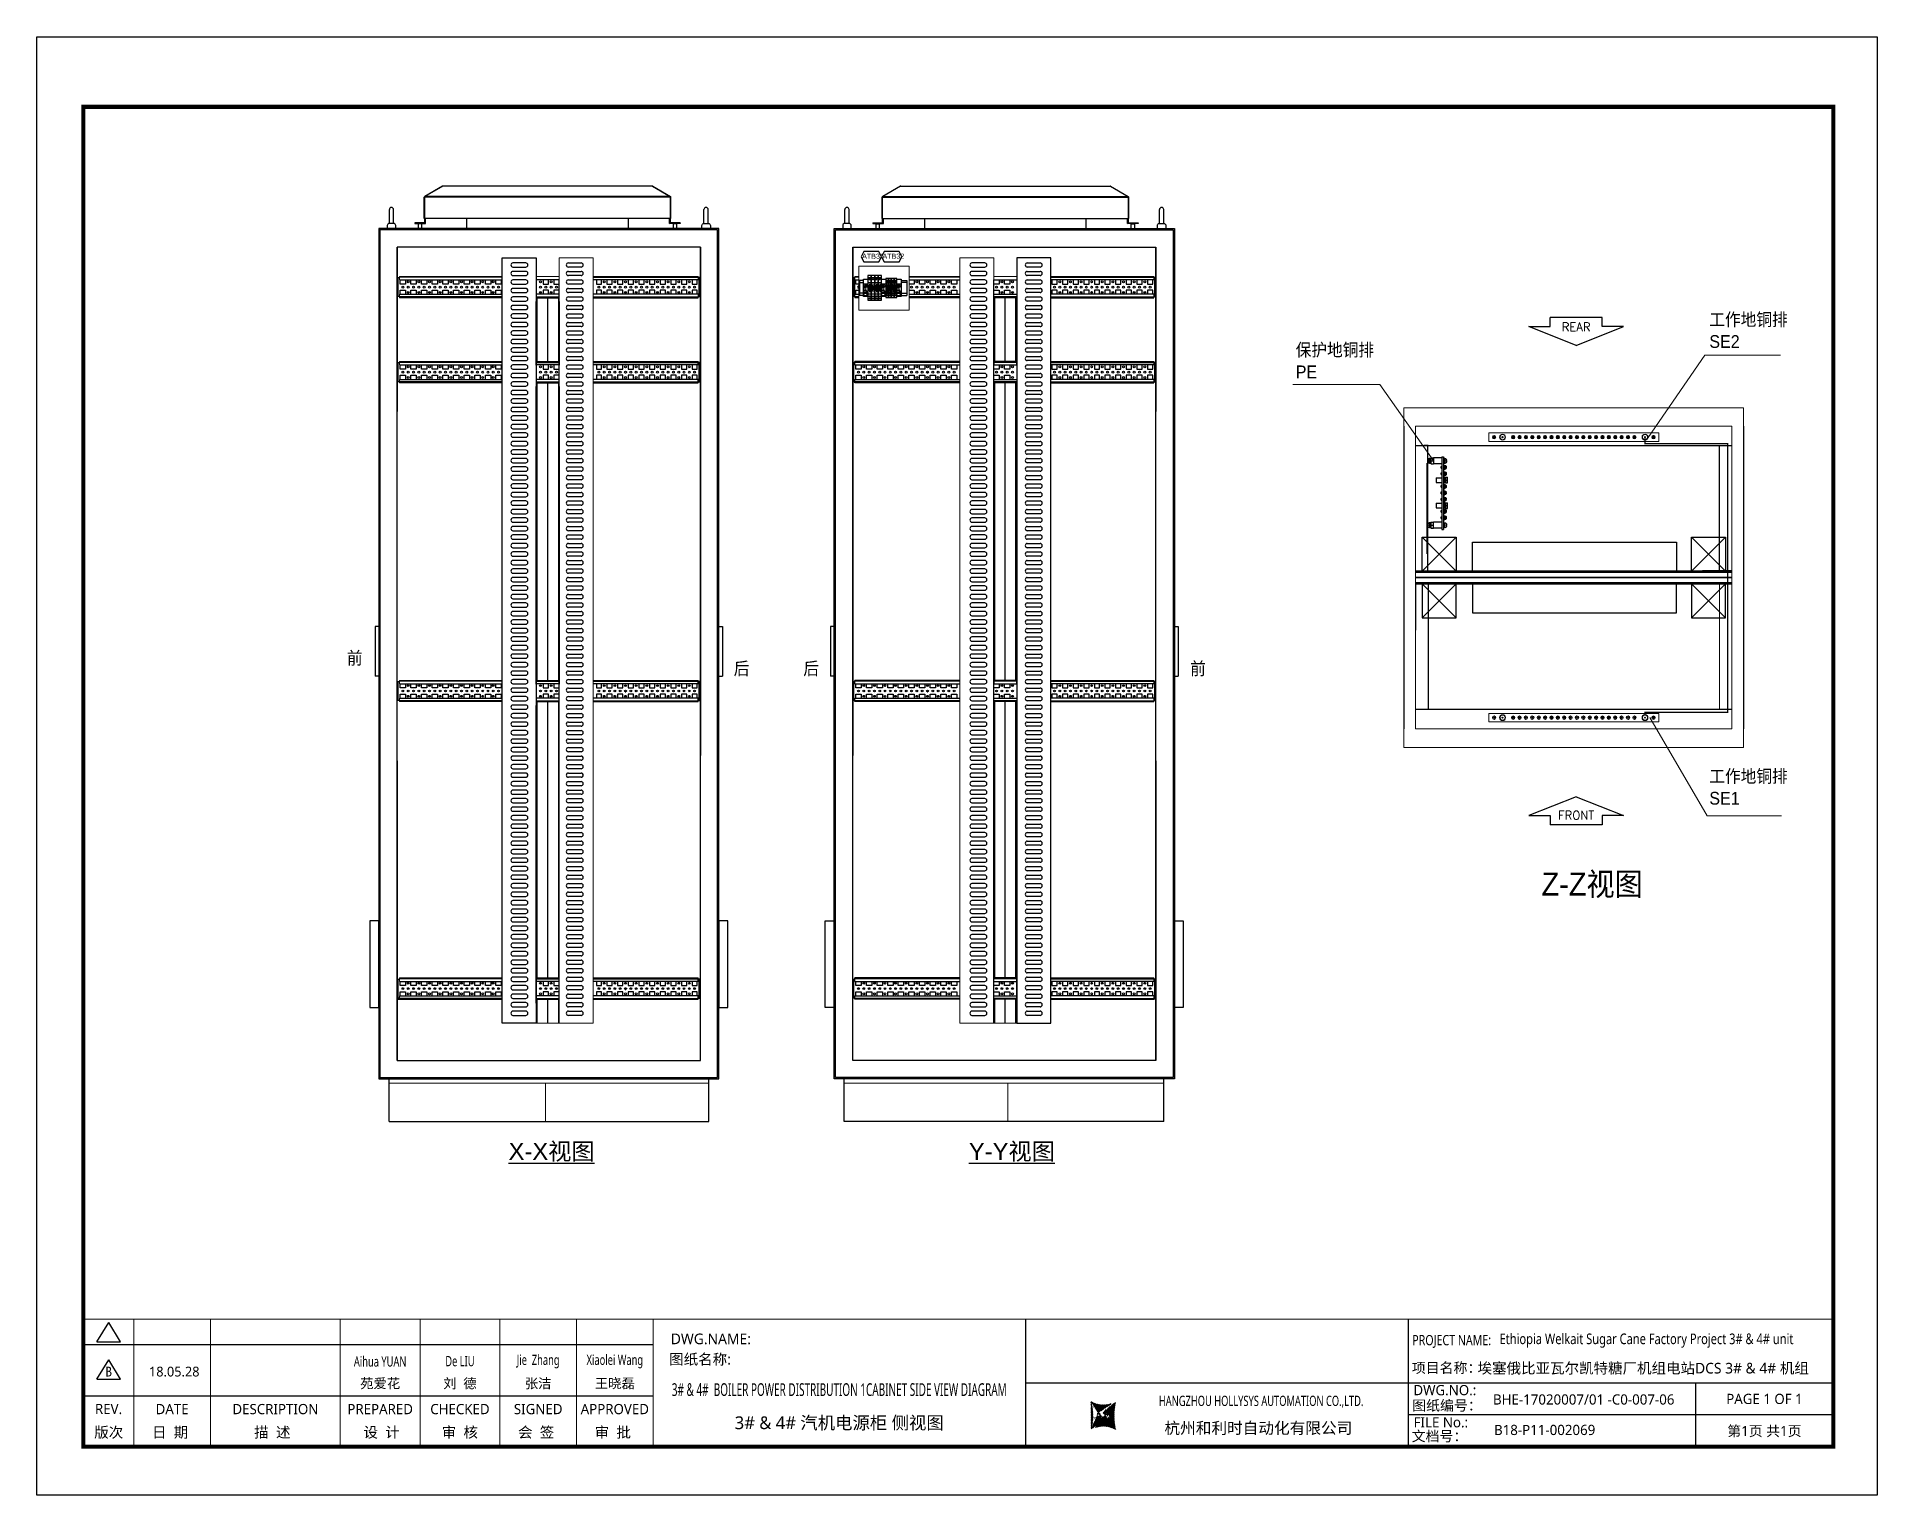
# Model space of a CAD drawing. Extents: x 81437 to 204847, y -54769 to -29444.
# Drawn here: x 86370 to 90698, y -41501 to -38071 of the extents above; entities that cross this region are included whole.
import ezdxf
from ezdxf.enums import TextEntityAlignment as Align
from ezdxf.lldxf.tags import DXFTag

# ---------------------------------------------------------------- set-up
doc = ezdxf.new("R2010")
doc.units = 0
doc.header["$LTSCALE"] = 100
doc.header["$MEASUREMENT"] = 0
for name, color, linetype in [('02___PRT_ALL_AXES', 7, 'Continuous'), ('6', 6, 'Continuous'), ('70X110X1330_DXF_CONTINUOUS_LINE', 7, 'Continuous'), ('C_M8_DXF_CONTINUOUS_LINE', 7, 'Continuous'), ('CLOUD_LAYER', 6, 'Continuous'), ('D4_GB9074_24DXF_CONTINUOUS_LINE', 7, 'Continuous'), ('D4_GB9074_26DXF_CONTINUOUS_LINE', 7, 'Continuous'), ('D6_GB9074_24DXF_CONTINUOUS_LINE', 7, 'Continuous'), ('D6_GB9074_26DXF_CONTINUOUS_LINE', 7, 'Continuous'), ('D8_GB93_DXF_CONTINUOUS_LINE', 7, 'Continuous'), ('D8_GB97_1_DXF_CONTINUOUS_LINE', 7, 'Continuous'), ('EYEBOLT', 7, 'Continuous'), ('GP03Z380_1_LDXF_CONTINUOUS_LINE', 7, 'Continuous'), ('JYZ-01G_DXF_CONTINUOUS_LINE', 7, 'Continuous'), ('KP103-A2-LT0DXF_CONTINUOUS_LINE', 7, 'Continuous'), ('KP103-A2-LT1DXF_CONTINUOUS_LINE', 7, 'Continuous'), ('M4X10_GB818_DXF_CONTINUOUS_LINE', 7, 'Continuous'), ('M6X14_GB818_DXF_CONTINUOUS_LINE', 7, 'Continuous'), ('M8X20_GB5783DXF_CONTINUOUS_LINE', 7, 'Continuous'), ('PANEL', 7, 'Continuous'), ('t', 1, 'Continuous'), ('TEXT', 7, 'Continuous'), ('标准图框及表格', 7, 'Continuous')]:
    doc.layers.add(name, color=color, linetype=linetype)
doc.layers.add('细实线', color=7, linetype='Continuous', lineweight=20)
doc.styles.add('HZ', font='arial.ttf', dxfattribs={"width": 0.7})
doc.styles.add('ROMANS', font='romans', dxfattribs={"width": 0.8, "height": 2})
doc.styles.get("Standard").update_dxf_attribs({"font": ''})
doc.styles.add('微软雅黑', font='')
doc.styles.get('Standard').set_extended_font_data('SimSun')
doc.styles.get('微软雅黑').set_extended_font_data('Microsoft YaHei')
tags = doc.linetypes.add('CENTER', pattern=[2, 1.25, -0.25, 0.25, -0.25]).pattern_tags.tags
tags[10:11] = [DXFTag(74, 4), DXFTag(75, 0), DXFTag(340, '0'), DXFTag(46, 1.0), DXFTag(50, 0.0), DXFTag(44, 0.0), DXFTag(45, 0.0)]
tags[8:9] = [DXFTag(74, 4), DXFTag(75, 0), DXFTag(340, '0'), DXFTag(46, 1.0), DXFTag(50, 0.0), DXFTag(44, 0.0), DXFTag(45, 0.0)]
tags[6:7] = [DXFTag(74, 4), DXFTag(75, 0), DXFTag(340, '0'), DXFTag(46, 1.0), DXFTag(50, 0.0), DXFTag(44, 0.0), DXFTag(45, 0.0)]
tags[4:5] = [DXFTag(74, 4), DXFTag(75, 0), DXFTag(340, '0'), DXFTag(46, 1.0), DXFTag(50, 0.0), DXFTag(44, 0.0), DXFTag(45, 0.0)]
tags = doc.linetypes.add('HIDDEN2', pattern=[0.1875, 0.125, -0.0625]).pattern_tags.tags
tags[6:7] = [DXFTag(74, 4), DXFTag(75, 0), DXFTag(340, '0'), DXFTag(46, 1.0), DXFTag(50, 0.0), DXFTag(44, 0.0), DXFTag(45, 0.0)]
tags[4:5] = [DXFTag(74, 4), DXFTag(75, 0), DXFTag(340, '0'), DXFTag(46, 1.0), DXFTag(50, 0.0), DXFTag(44, 0.0), DXFTag(45, 0.0)]
pattern_1 = [(45, (-6.1628, -58.8625), (-0.7362629, 0.7362629), [])]

msp = doc.modelspace()

# ---------------------------------------------------------------- texts
at = {"style": 'HZ', "width": 0.8}
for s, p in [('ATB31', (88310.7, -38593.2)), ('ATB32', (88358.5, -38593.2))]:
    msp.add_text(s, height=12, dxfattribs=at).set_placement(p)
at = {"color": 7, "style": 'HZ', "width": 0.9}
for s, height, p in [('工作地铜排', 30, (90303.2, -38751)), ('工作地铜排', 30, (90303.2, -38751)), ('SE2', 30, (90303.2, -38802.9)), ('SE2', 30, (90303.2, -38802.9)), ('保护地铜排', 30, (89330.5, -38822.4)), ('保护地铜排', 30, (89330.5, -38822.4)), ('PE', 30, (89330.5, -38874.3)), ('PE', 30, (89330.5, -38874.3)), ('前', 30, (87099.1, -39547.3)), ('后', 30, (88008.7, -39572.1)), ('后', 30, (88172.5, -39572.1)), ('前', 30, (89082.1, -39572.1)), ('工作地铜排', 30, (90303.2, -39825.3)), ('工作地铜排', 30, (90303.2, -39825.3)), ('SE1', 30, (90303.2, -39877.2)), ('SE1', 30, (90303.2, -39877.2)), ('Z-Z视图', 54, (89908.6, -40091.1))]:
    msp.add_text(s, height=height, dxfattribs=at).set_placement(p)
at = {"layer": 'TEXT', "color": 7, "style": 'ROMANS'}
for s, p in [('REAR', (89990, -38753.5)), ('REAR', (89990, -38753.5)), ('REAR', (89990, -38753.5)), ('REAR', (89990, -38753.5)), ('FRONT', (89990, -39902.1)), ('FRONT', (89990, -39902.1)), ('FRONT', (89990, -39902.1)), ('FRONT', (89990, -39902.1))]:
    msp.add_text(s, height=20, dxfattribs=at).set_placement(p, align=Align.MIDDLE)
at = {"layer": 'TEXT', "color": 7, "style": 'HZ'}
for s, p in [('%%UX-X视图', (87580.4, -40712.7)), ('%%UY-Y视图', (88662.8, -40712.7))]:
    msp.add_text(s, height=40, dxfattribs=at).set_placement(p, align=Align.CENTER)

# ---------------------------------------------------------------- blocks, each defined once
blk = doc.blocks.new('图框')
at = {"layer": '标准图框及表格'}
h = blk.add_hatch(dxfattribs=at)
h.set_pattern_fill('ANSI31', color=5, scale=8.329864, style=0)
h.set_pattern_definition(pattern_1)
edge = h.paths.add_edge_path()
edge.add_arc((2393.1, -3057), 55.2, 238.1092, 291.6532)
edge.add_line((2413.5, -3108.3), (2382.4, -3129.1))
edge.add_arc((2232.7, -3137.2), 135.4, 346.3915, 374.25)
edge.add_line((2364.3, -3169), (2391.3, -3146.7))
edge.add_line((2385.2, -3139.1), (2390, -3139.8))
edge.add_spline(control_points=[(2391.3, -3146.8), (2392.2, -3145.9), (2393.8, -3144.3), (2393.7, -3140.1), (2391.3, -3139.9), (2390, -3139.7)], knot_values=[0, 0, 0, 0, 6.844331, 12.400427, 18.769243, 18.769243, 18.769243, 18.769243], weights=[1, 1, 1, 1, 1, 1], degree=3, periodic=0)
edge.add_spline(control_points=[(2382.4, -3129.1), (2381.6, -3129.7), (2380.3, -3130.8), (2379.4, -3132.2), (2379, -3132.9)], knot_values=[0, 0, 0, 0, 5.253674, 9.488439, 9.488439, 9.488439, 9.488439], weights=[1, 1, 1, 1, 1], degree=3, periodic=0)
edge.add_spline(control_points=[(2380.1, -3131.1), (2379.6, -3131.8), (2378.5, -3133.2), (2378.8, -3136.6), (2381.7, -3138.8), (2384, -3139), (2385.2, -3139.1)], knot_values=[10.665975, 10.665975, 10.665975, 10.665975, 18.977704, 28.894558, 41.119554, 52.646925, 52.646925, 52.646925, 52.646925], weights=[1, 1, 1, 1, 1, 1, 1], degree=3, periodic=0)
h = blk.add_hatch(dxfattribs=at)
h.set_pattern_fill('ANSI31', color=3, scale=8.329864, style=0)
h.set_pattern_definition(pattern_1)
edge = h.paths.add_edge_path()
edge.add_line((2396.3, -3134.6), (2401.5, -3135.3))
edge.add_spline(control_points=[(2394.9, -3127.6), (2394, -3128.5), (2392.4, -3130.1), (2392.5, -3134.3), (2394.9, -3134.5), (2396.2, -3134.6)], knot_values=[0, 0, 0, 0, 6.844331, 12.400427, 18.769243, 18.769243, 18.769243, 18.769243], weights=[1, 1, 1, 1, 1, 1], degree=3, periodic=0)
edge.add_line((2421.9, -3105.3), (2394.8, -3127.7))
edge.add_spline(control_points=[(2406.5, -3142.8), (2406.9, -3142.3), (2407.7, -3140.9), (2407.4, -3137.8), (2404.5, -3135.6), (2402.2, -3135.4), (2401, -3135.3)], knot_values=[12.654089, 12.654089, 12.654089, 12.654089, 18.977704, 28.894558, 41.119554, 52.646925, 52.646925, 52.646925, 52.646925], weights=[1, 1, 1, 1, 1, 1, 1], degree=3, periodic=0)
edge.add_line((2405.5, -3143.8), (2406.6, -3142.6))
edge.add_line((2403.9, -3145.3), (2405.5, -3143.8))
edge.add_line((2372.7, -3166.1), (2403.8, -3145.3))
edge.add_arc((2393.1, -3217.4), 55.2, 58.1092, 111.6532)
edge.add_arc((2553.4, -3137.2), 135.4, 166.3915, 194.25)
at = {"color": 7}
for p, q in [((2209.5, -2910.4), (2209.5, -3210.4)), ((3109.5, -2910.4), (3109.5, -3210.4)), ((-6.2, -2970.4), (1334, -2970.4)), ((2209.5, -3060.4), (3109.5, -3060.4)), ((3109.5, -3060.4), (4109.5, -3060.4)), ((3785.6, -3060.4), (3785.6, -3210.4)), ((-6.2, -3090.4), (1334, -3090.4)), ((4109.5, -3135.4), (3109.5, -3135.4))]:
    blk.add_line(p, q, dxfattribs=at)
at = {"color": 7, "const_width": 3}
blk.add_lwpolyline([(4109.5, -2910.4), (-6.2, -2910.4)], dxfattribs=at)
at = {"layer": 't', "color": 7}
for p, q in [((25.8, -2963.9), (53.7, -2918)), ((81.7, -2963.9), (53.7, -2918)), ((25.8, -2963.9), (81.7, -2963.9)), ((25.8, -3051.8), (53.7, -3006)), ((81.7, -3051.8), (53.7, -3006)), ((25.8, -3051.8), (81.7, -3051.8))]:
    blk.add_line(p, q, dxfattribs=at)
at = {"layer": 't', "color": 7, "const_width": 9.62}
blk.add_lwpolyline([(4109.5, -3210.4), (4109.5, -58.9), (-6.2, -58.9), (-6.2, -3210.4)], close=True, dxfattribs=at)
at = {"layer": 't', "color": 7, "const_width": 2.4}
for points in [[(112.6, -2911.6), (112.6, -3210.4)], [(292.9, -2911.6), (292.9, -3210.4)], [(598.2, -2911.6), (598.2, -3215.3)], [(785.8, -2911.6), (785.8, -3215.3)], [(973.4, -2911.6), (973.4, -3215.3)], [(1153.7, -2911.6), (1153.7, -3215.3)], [(1334, -2911.6), (1334, -3215.3)]]:
    blk.add_lwpolyline(points, dxfattribs=at)
at = {"color": 7, "linetype": 'CENTER', "style": '微软雅黑'}
for s, height, p in [('项目名称：', 24, (3118.2, -3036.9)), ('图纸编号：', 24, (3119.1, -3125.5)), ('杭州和利时自动化有限公司', 27, (2536.4, -3180)), ('文档号：', 24, (3117.9, -3197.6))]:
    blk.add_text(s, height=height, dxfattribs=at).set_placement(p)
at = {"color": 7, "style": '微软雅黑', "flags": 8}
for tag, p, height in [('DWG.NAME:', (1375.5, -2969.2), 25), ('DWG.NO.:', (3122, -3089.3), 24), ('图纸编号', (3309.2, -3111.3), 24), ('FILENO.:', (3122.5, -3165), 24), ('文档号', (3311.6, -3183), 24)]:
    blk.add_attdef(tag, p, '', height=height, dxfattribs=at)
at = {"color": 7, "style": '微软雅黑', "width": 0.8, "flags": 8}
for tag, p, height in [('PROJECTNAME:', (3119.3, -2971.7), 24), ('PROJECT_NAME', (3324.7, -2969.2), 25)]:
    blk.add_attdef(tag, p, '', height=height, dxfattribs=at)
at = {"color": 7, "flags": 8}
blk.add_attdef('A', text='', height=23, dxfattribs=at).set_placement((53.7, -3033.7), align=Align.MIDDLE)
at = {"color": 7, "style": '微软雅黑', "flags": 8}
for tag, height, p in [('设计时间', 23, (207.7, -3033.7)), ('刘仁', 23, (692, -3061.1)), ('王姝芬', 23, (879.6, -3061.1)), ('侯方', 23, (1063.6, -3061.1)), ('李丹丹', 23, (1243.9, -3061.1)), ('REV.', 24, (53.2, -3121.9)), ('DATE', 24, (202.7, -3121.9)), ('DESCRIPTION', 24, (445.6, -3121.9)), ('PREPARED', 24, (692, -3121.9)), ('CHECKED', 24, (879.6, -3121.9)), ('SIGNED', 24, (1063.6, -3121.9)), ('APPROVED', 24, (1243.9, -3121.9)), ('PAGEXOFX', 24, (3947.6, -3097.9)), ('图纸名称', 30, (1771.7, -3153.6)), ('第几页共几页', 24, (3947.6, -3172.9))]:
    blk.add_attdef(tag, text='', height=height, dxfattribs=at).set_placement(p, align=Align.MIDDLE)
for tag, height, width, p in [('RENLIU', 24, 0.7, (692, -3009.2)), ('SHUFENWANG', 24, 0.7, (879.6, -3009.2)), ('FANGHOU', 24, 0.7, (1063.6, -3009.2)), ('DANDANLI', 24, 0.7, (1243.9, -3009.2)), ('#10STATIONONTROLCABINETCOVER', 30, 0.6, (1771.7, -3076)), ('HANGZHOUHOLLYSYSAUTOMATIONCO.,LTD.', 24, 0.7, (2763.9, -3104.6))]:
    blk.add_attdef(tag, text='', height=height, dxfattribs=dict(at, width=width)).set_placement(p, align=Align.MIDDLE)
for tag, p in [('图纸名称:', (1371.6, -3024.8)), ('项目名称', (3272.9, -3045.6))]:
    blk.add_attdef(tag, text='', height=25, dxfattribs=at).set_placement(p, align=Align.BOTTOM_LEFT)
at = {"layer": 't', "color": 7, "style": '微软雅黑'}
for s, p in [('版次', (53.7, -3176.5)), ('日  期', (198, -3176.5)), ('描  述', (438.3, -3176.5)), ('设  计', (695.3, -3176.5)), ('审  核', (879.4, -3176.5)), ('会  签', (1058.9, -3176.5)), ('审  批', (1239.1, -3176.5))]:
    blk.add_text(s, height=25, dxfattribs=at).set_placement(p, align=Align.MIDDLE_CENTER)
at = {"layer": '标准图框及表格', "color": 5, "style": 'HZ'}
for s, p in [('pgqh', (2367.7, -3118.5)), ('hollilas', (2367.9, -3144.8))]:
    blk.add_text(s, height=5.21, dxfattribs=at).set_placement(p)
at = {"layer": '标准图框及表格', "color": 3, "style": 'HZ'}
for s, height, p in [('auto', 8.68, (2394.7, -3133.1)), ('hollysys', 4.34, (2396.4, -3158.6))]:
    blk.add_text(s, height=height, dxfattribs=at).set_placement(p)
blk = doc.blocks.new('工作地铜排新')
at = {"linetype": 'Continuous', "lineweight": 0}
for p, q in [((8.6, -13), (8.6, -12)), ((8.6, -12), (9.6, -12)), ((9.6, -13), (8.6, -13)), ((9.6, -12), (9.6, -11)), ((9.6, -11), (10.6, -11)), ((9.6, -14), (9.6, -13)), ((10.6, -14), (9.6, -14)), ((10.6, -11), (10.6, -12)), ((10.6, -12), (11.6, -12)), ((10.6, -13), (10.6, -14)), ((11.6, -13), (10.6, -13)), ((11.6, -12), (11.6, -13)), ((8.6, -58), (8.6, -57)), ((8.6, -57), (9.6, -57)), ((9.6, -58), (8.6, -58)), ((8.6, -73), (8.6, -72)), ((8.6, -72), (9.6, -72)), ((9.6, -73), (8.6, -73)), ((9.6, -57), (9.6, -56)), ((9.6, -56), (10.6, -56)), ((9.6, -59), (9.6, -58)), ((10.6, -59), (9.6, -59)), ((9.6, -72), (9.6, -71)), ((9.6, -71), (10.6, -71)), ((9.6, -74), (9.6, -73)), ((10.6, -74), (9.6, -74)), ((9.6, -87), (9.6, -86)), ((9.6, -86), (10.6, -86)), ((10.6, -56), (10.6, -57)), ((10.6, -57), (11.6, -57)), ((10.6, -58), (10.6, -59)), ((11.6, -58), (10.6, -58)), ((10.6, -71), (10.6, -72)), ((10.6, -72), (11.6, -72)), ((10.6, -73), (10.6, -74)), ((11.6, -73), (10.6, -73)), ((10.6, -86), (10.6, -87)), ((11.6, -57), (11.6, -58)), ((11.6, -72), (11.6, -73)), ((8.6, -88), (8.6, -87)), ((8.6, -87), (9.6, -87)), ((9.6, -88), (8.6, -88)), ((8.6, -103), (8.6, -102)), ((8.6, -102), (9.6, -102)), ((9.6, -103), (8.6, -103)), ((8.6, -118), (8.6, -117)), ((8.6, -117), (9.6, -117)), ((9.6, -118), (8.6, -118)), ((9.6, -89), (9.6, -88)), ((10.6, -89), (9.6, -89)), ((9.6, -102), (9.6, -101)), ((9.6, -101), (10.6, -101)), ((9.6, -104), (9.6, -103)), ((10.6, -104), (9.6, -104)), ((9.6, -117), (9.6, -116)), ((9.6, -116), (10.6, -116)), ((9.6, -119), (9.6, -118)), ((10.6, -119), (9.6, -119)), ((10.6, -87), (11.6, -87)), ((10.6, -88), (10.6, -89)), ((11.6, -88), (10.6, -88)), ((10.6, -101), (10.6, -102)), ((10.6, -102), (11.6, -102)), ((10.6, -103), (10.6, -104)), ((11.6, -103), (10.6, -103)), ((10.6, -116), (10.6, -117)), ((10.6, -117), (11.6, -117)), ((10.6, -118), (10.6, -119)), ((11.6, -118), (10.6, -118)), ((11.6, -87), (11.6, -88)), ((11.6, -102), (11.6, -103)), ((11.6, -117), (11.6, -118)), ((8.6, -133), (8.6, -132)), ((8.6, -132), (9.6, -132)), ((9.6, -133), (8.6, -133)), ((8.6, -148), (8.6, -147)), ((8.6, -147), (9.6, -147)), ((9.6, -148), (8.6, -148)), ((8.6, -163), (8.6, -162)), ((8.6, -162), (9.6, -162)), ((9.6, -163), (8.6, -163)), ((9.6, -132), (9.6, -131)), ((9.6, -131), (10.6, -131)), ((9.6, -134), (9.6, -133)), ((10.6, -134), (9.6, -134)), ((9.6, -147), (9.6, -146)), ((9.6, -146), (10.6, -146)), ((9.6, -149), (9.6, -148)), ((10.6, -149), (9.6, -149)), ((9.6, -162), (9.6, -161)), ((9.6, -161), (10.6, -161)), ((9.6, -164), (9.6, -163)), ((10.6, -164), (9.6, -164)), ((10.6, -131), (10.6, -132)), ((10.6, -132), (11.6, -132)), ((10.6, -133), (10.6, -134)), ((11.6, -133), (10.6, -133)), ((10.6, -146), (10.6, -147)), ((10.6, -147), (11.6, -147)), ((10.6, -148), (10.6, -149)), ((11.6, -148), (10.6, -148)), ((10.6, -161), (10.6, -162)), ((10.6, -162), (11.6, -162)), ((10.6, -163), (10.6, -164)), ((11.6, -163), (10.6, -163)), ((11.6, -132), (11.6, -133)), ((11.6, -147), (11.6, -148)), ((11.6, -162), (11.6, -163)), ((8.6, -178), (8.6, -177)), ((8.6, -177), (9.6, -177)), ((9.6, -178), (8.6, -178)), ((8.6, -193), (8.6, -192)), ((8.6, -192), (9.6, -192)), ((9.6, -193), (8.6, -193)), ((8.6, -208), (8.6, -207)), ((8.6, -207), (9.6, -207)), ((9.6, -208), (8.6, -208)), ((9.6, -177), (9.6, -176)), ((9.6, -176), (10.6, -176)), ((9.6, -179), (9.6, -178)), ((10.6, -179), (9.6, -179)), ((9.6, -192), (9.6, -191)), ((9.6, -191), (10.6, -191)), ((9.6, -194), (9.6, -193)), ((10.6, -194), (9.6, -194)), ((9.6, -207), (9.6, -206)), ((9.6, -206), (10.6, -206)), ((9.6, -209), (9.6, -208)), ((10.6, -209), (9.6, -209)), ((10.6, -176), (10.6, -177)), ((10.6, -177), (11.6, -177)), ((10.6, -178), (10.6, -179)), ((11.6, -178), (10.6, -178)), ((10.6, -191), (10.6, -192)), ((10.6, -192), (11.6, -192)), ((10.6, -193), (10.6, -194)), ((11.6, -193), (10.6, -193)), ((10.6, -206), (10.6, -207)), ((10.6, -207), (11.6, -207)), ((10.6, -208), (10.6, -209)), ((11.6, -208), (10.6, -208)), ((11.6, -177), (11.6, -178)), ((11.6, -192), (11.6, -193)), ((11.6, -207), (11.6, -208)), ((8.6, -223), (8.6, -222)), ((8.6, -222), (9.6, -222)), ((9.6, -223), (8.6, -223)), ((8.6, -238), (8.6, -237)), ((8.6, -237), (9.6, -237)), ((9.6, -238), (8.6, -238)), ((8.6, -253), (8.6, -252)), ((8.6, -252), (9.6, -252)), ((9.6, -253), (8.6, -253)), ((9.6, -222), (9.6, -221)), ((9.6, -221), (10.6, -221)), ((9.6, -224), (9.6, -223)), ((10.6, -224), (9.6, -224)), ((9.6, -237), (9.6, -236)), ((9.6, -236), (10.6, -236)), ((9.6, -239), (9.6, -238)), ((10.6, -239), (9.6, -239)), ((9.6, -252), (9.6, -251)), ((9.6, -251), (10.6, -251)), ((9.6, -254), (9.6, -253)), ((10.6, -254), (9.6, -254)), ((10.6, -221), (10.6, -222)), ((10.6, -222), (11.6, -222)), ((10.6, -223), (10.6, -224)), ((11.6, -223), (10.6, -223)), ((10.6, -236), (10.6, -237)), ((10.6, -237), (11.6, -237)), ((10.6, -238), (10.6, -239)), ((11.6, -238), (10.6, -238)), ((10.6, -251), (10.6, -252)), ((10.6, -252), (11.6, -252)), ((10.6, -253), (10.6, -254)), ((11.6, -253), (10.6, -253)), ((11.6, -222), (11.6, -223)), ((11.6, -237), (11.6, -238)), ((11.6, -252), (11.6, -253)), ((8.6, -268), (8.6, -267)), ((8.6, -267), (9.6, -267)), ((9.6, -268), (8.6, -268)), ((8.6, -283), (8.6, -282)), ((8.6, -282), (9.6, -282)), ((9.6, -283), (8.6, -283)), ((8.6, -298), (8.6, -297)), ((8.6, -297), (9.6, -297)), ((9.6, -298), (8.6, -298)), ((9.6, -267), (9.6, -266)), ((9.6, -266), (10.6, -266)), ((9.6, -269), (9.6, -268)), ((10.6, -269), (9.6, -269)), ((9.6, -282), (9.6, -281)), ((9.6, -281), (10.6, -281)), ((9.6, -284), (9.6, -283)), ((10.6, -284), (9.6, -284)), ((9.6, -297), (9.6, -296)), ((9.6, -296), (10.6, -296)), ((9.6, -299), (9.6, -298)), ((10.6, -299), (9.6, -299)), ((10.6, -266), (10.6, -267)), ((10.6, -267), (11.6, -267)), ((10.6, -268), (10.6, -269)), ((11.6, -268), (10.6, -268)), ((10.6, -281), (10.6, -282)), ((10.6, -282), (11.6, -282)), ((10.6, -283), (10.6, -284)), ((11.6, -283), (10.6, -283)), ((10.6, -296), (10.6, -297)), ((10.6, -297), (11.6, -297)), ((10.6, -298), (10.6, -299)), ((11.6, -298), (10.6, -298)), ((11.6, -267), (11.6, -268)), ((11.6, -282), (11.6, -283)), ((11.6, -297), (11.6, -298)), ((8.6, -313), (8.6, -312)), ((8.6, -312), (9.6, -312)), ((9.6, -313), (8.6, -313)), ((8.6, -328), (8.6, -327)), ((8.6, -327), (9.6, -327)), ((9.6, -328), (8.6, -328)), ((8.6, -343), (8.6, -342)), ((8.6, -342), (9.6, -342)), ((9.6, -343), (8.6, -343)), ((9.6, -312), (9.6, -311)), ((9.6, -311), (10.6, -311)), ((9.6, -314), (9.6, -313)), ((10.6, -314), (9.6, -314)), ((9.6, -327), (9.6, -326)), ((9.6, -326), (10.6, -326)), ((9.6, -329), (9.6, -328)), ((10.6, -329), (9.6, -329)), ((9.6, -342), (9.6, -341)), ((9.6, -341), (10.6, -341)), ((9.6, -344), (9.6, -343)), ((10.6, -344), (9.6, -344)), ((10.6, -311), (10.6, -312)), ((10.6, -312), (11.6, -312)), ((10.6, -313), (10.6, -314)), ((11.6, -313), (10.6, -313)), ((10.6, -326), (10.6, -327)), ((10.6, -327), (11.6, -327)), ((10.6, -328), (10.6, -329)), ((11.6, -328), (10.6, -328)), ((10.6, -341), (10.6, -342)), ((10.6, -342), (11.6, -342)), ((10.6, -343), (10.6, -344)), ((11.6, -343), (10.6, -343)), ((11.6, -312), (11.6, -313)), ((11.6, -327), (11.6, -328)), ((11.6, -342), (11.6, -343)), ((8.6, -388), (8.6, -387)), ((8.6, -387), (9.6, -387)), ((9.6, -388), (8.6, -388)), ((9.6, -387), (9.6, -386)), ((9.6, -386), (10.6, -386)), ((9.6, -389), (9.6, -388)), ((10.6, -389), (9.6, -389)), ((10.6, -386), (10.6, -387)), ((10.6, -387), (11.6, -387)), ((10.6, -388), (10.6, -389)), ((11.6, -388), (10.6, -388)), ((11.6, -387), (11.6, -388))]:
    blk.add_line(p, q, dxfattribs=at)
at = {"linetype": 'Continuous'}
for p, q in [((8.6, -32), (9.6, -32)), ((8.6, -33), (8.6, -32)), ((9.6, -33), (8.6, -33)), ((9.6, -31), (10.6, -31)), ((9.6, -32), (9.6, -31)), ((9.6, -34), (9.6, -33)), ((10.6, -34), (9.6, -34)), ((10.6, -31), (10.6, -32)), ((10.6, -32), (11.6, -32)), ((11.6, -33), (10.6, -33)), ((10.6, -33), (10.6, -34)), ((11.6, -32), (11.6, -33)), ((8.6, -367), (9.6, -367)), ((8.6, -368), (8.6, -367)), ((9.6, -368), (8.6, -368)), ((9.6, -366), (10.6, -366)), ((9.6, -367), (9.6, -366)), ((9.6, -369), (9.6, -368)), ((10.6, -369), (9.6, -369)), ((10.6, -366), (10.6, -367)), ((10.6, -367), (11.6, -367)), ((11.6, -368), (10.6, -368)), ((10.6, -368), (10.6, -369)), ((11.6, -367), (11.6, -368))]:
    blk.add_line(p, q, dxfattribs=at)
blk.add_lwpolyline([(20, 0), (20, -400), (0, -400), (0, 0)], close=True)
for centre, radius in [((10.1, -32.5), 7), ((10.1, -32.5), 6), ((10.1, -367.5), 7), ((10.1, -367.5), 6)]:
    blk.add_circle(centre, radius, dxfattribs=at)
at = {"layer": '02___PRT_ALL_AXES', "linetype": 'Continuous', "lineweight": 0}
for centre, radius in [((10.1, -12.5), 4), ((10.1, -12.5), 3.6), ((10.1, -57.5), 4), ((10.1, -72.5), 4), ((10.1, -87.5), 4), ((10.1, -57.5), 3.6), ((10.1, -72.5), 3.6), ((10.1, -87.5), 3.6), ((10.1, -102.5), 4), ((10.1, -117.5), 4), ((10.1, -132.5), 4), ((10.1, -102.5), 3.6), ((10.1, -117.5), 3.6), ((10.1, -132.5), 3.6), ((10.1, -147.5), 4), ((10.1, -162.5), 4), ((10.1, -147.5), 3.6), ((10.1, -162.5), 3.6), ((10.1, -177.5), 4), ((10.1, -192.5), 4), ((10.1, -207.5), 4), ((10.1, -177.5), 3.6), ((10.1, -192.5), 3.6), ((10.1, -207.5), 3.6), ((10.1, -222.5), 4), ((10.1, -237.5), 4), ((10.1, -252.5), 4), ((10.1, -222.5), 3.6), ((10.1, -237.5), 3.6), ((10.1, -252.5), 3.6), ((10.1, -267.5), 4), ((10.1, -282.5), 4), ((10.1, -297.5), 4), ((10.1, -267.5), 3.6), ((10.1, -282.5), 3.6), ((10.1, -297.5), 3.6), ((10.1, -312.5), 4), ((10.1, -327.5), 4), ((10.1, -342.5), 4), ((10.1, -312.5), 3.6), ((10.1, -327.5), 3.6), ((10.1, -342.5), 3.6), ((10.1, -387.5), 4), ((10.1, -387.5), 3.6)]:
    blk.add_circle(centre, radius, dxfattribs=at)
at = {"layer": '细实线'}
for p, q in [((8.6, -12.5), (11.6, -12.5)), ((8.6, -32.5), (11.6, -32.5)), ((10.1, -11), (10.1, -14)), ((10.1, -31), (10.1, -34)), ((8.6, -57.5), (11.6, -57.5)), ((8.6, -72.5), (11.6, -72.5)), ((10.1, -56), (10.1, -59)), ((10.1, -71), (10.1, -74)), ((10.1, -86), (10.1, -89)), ((8.6, -87.5), (11.6, -87.5)), ((8.6, -102.5), (11.6, -102.5)), ((8.6, -117.5), (11.6, -117.5)), ((10.1, -101), (10.1, -104)), ((10.1, -116), (10.1, -119)), ((8.6, -132.5), (11.6, -132.5)), ((8.6, -147.5), (11.6, -147.5)), ((8.6, -162.5), (11.6, -162.5)), ((10.1, -131), (10.1, -134)), ((10.1, -146), (10.1, -149)), ((10.1, -161), (10.1, -164)), ((8.6, -177.5), (11.6, -177.5)), ((8.6, -192.5), (11.6, -192.5)), ((8.6, -207.5), (11.6, -207.5)), ((10.1, -176), (10.1, -179)), ((10.1, -191), (10.1, -194)), ((10.1, -206), (10.1, -209)), ((8.6, -222.5), (11.6, -222.5)), ((8.6, -237.5), (11.6, -237.5)), ((8.6, -252.5), (11.6, -252.5)), ((10.1, -221), (10.1, -224)), ((10.1, -236), (10.1, -239)), ((10.1, -251), (10.1, -254)), ((8.6, -267.5), (11.6, -267.5)), ((8.6, -282.5), (11.6, -282.5)), ((8.6, -297.5), (11.6, -297.5)), ((10.1, -266), (10.1, -269)), ((10.1, -281), (10.1, -284)), ((10.1, -296), (10.1, -299)), ((8.6, -312.5), (11.6, -312.5)), ((8.6, -327.5), (11.6, -327.5)), ((8.6, -342.5), (11.6, -342.5)), ((10.1, -311), (10.1, -314)), ((10.1, -326), (10.1, -329)), ((10.1, -341), (10.1, -344)), ((8.6, -367.5), (11.6, -367.5)), ((8.6, -387.5), (11.6, -387.5)), ((10.1, -366), (10.1, -369)), ((10.1, -386), (10.1, -389))]:
    blk.add_line(p, q, dxfattribs=at)
blk = doc.blocks.new('堵头')
at = {"color": 53}
for p, q in [((0, -41), (0, 0)), ((0, 0), (10, 0)), ((10, 0), (10, -41)), ((0, -11), (10, -11)), ((0, -20.6), (4, -20.6)), ((0, -24.6), (4, -24.6)), ((0, -26.6), (7, -26.6)), ((0, -29.6), (1, -29.6)), ((0, -35.6), (1, -35.6)), ((0, -38.6), (7, -38.6)), ((10, -41), (0, -41)), ((1, -29.6), (1, -31.6)), ((10, -31.6), (1, -31.6)), ((10, -33.6), (1, -33.6)), ((1, -35.6), (1, -33.6)), ((7.3, -18.3), (2.7, -13.8)), ((7, -28.6), (7, -26.6)), ((10, -28.6), (7, -28.6)), ((10, -36.6), (7, -36.6)), ((7, -36.6), (7, -38.6))]:
    blk.add_line(p, q, dxfattribs=at)
blk.add_arc((4, -22.6), 2, 270, 90, dxfattribs=at)
blk.add_ellipse((5, -16.1), major_axis=(0, -3.5), ratio=0.857143, start_param=4.712389, end_param=10.995574, dxfattribs=at)
blk = doc.blocks.new('Z$W@#31031')
at = {"color": 53}
for p, q in [((0, 45), (0, 0)), ((6.5, 45), (0, 45)), ((6.5, 0), (6.5, 45)), ((0, 40.6), (6.5, 40.6)), ((0, 31.9), (6.5, 31.9)), ((0, 13.1), (6.5, 13.1)), ((0, 4.4), (6.5, 4.4)), ((0, 0), (6.5, 0)), ((2.6, 27.5), (4.4, 30.1)), ((2.6, 27.6), (2.6, 17.4)), ((2.6, 17.5), (4.4, 14.9))]:
    blk.add_line(p, q, dxfattribs=at)
at = {"color": 53, "linetype": 'HIDDEN2'}
for p, q in [((4.1, 35.1), (2.4, 37.5)), ((4.1, 9.9), (2.4, 7.5))]:
    blk.add_line(p, q, dxfattribs=at)
at = {"color": 53}
for centre in [(3.3, 36.3), (3.3, 8.7)]:
    blk.add_circle(centre, 1.5, dxfattribs=at)
blk = doc.blocks.new('Z$W@#5084')
at = {"color": 53}
for p, q in [((0, 58), (0, 0)), ((8, 58), (0, 58)), ((0, 53.6), (8, 53.6)), ((8, 0), (8, 58)), ((0, 41.9), (8, 41.9)), ((0, 15.1), (8, 15.1)), ((0, 4.4), (8, 4.4)), ((0, 0), (8, 0)), ((2.4, 34.1), (2.4, 23.9)), ((5.6, 34.1), (2.4, 34.1)), ((2.4, 23.9), (5.6, 23.9)), ((4, 38.4), (4, 19.1)), ((5.6, 23.9), (5.6, 34.1))]:
    blk.add_line(p, q, dxfattribs=at)
at = {"color": 53, "linetype": 'HIDDEN2'}
for p, q in [((4.9, 48.1), (3.1, 50.5)), ((4.9, 9.9), (3.1, 7.5))]:
    blk.add_line(p, q, dxfattribs=at)
at = {"color": 53}
for centre in [(4, 49.3), (4, 8.7)]:
    blk.add_circle(centre, 1.5, dxfattribs=at)

# ---------------------------------------------------------------- linework, layer by layer
at = {"color": 7, "linetype": 'Continuous'}
for p, q in [((87323.8, -38422.7), (87282.1, -38446.8)), ((87324.3, -38422.7), (87282.6, -38446.8)), ((87323.8, -38422.7), (87323.9, -38422.9)), ((87817.7, -38422.7), (87324.3, -38422.7)), ((87817.1, -38422.4), (87324.9, -38422.4)), ((87817.7, -38422.7), (87859.4, -38446.8)), ((87818.2, -38422.7), (87818.1, -38422.9)), ((87818.2, -38422.7), (87859.9, -38446.8)), ((88400.6, -38422.7), (88358.9, -38446.8)), ((88401.1, -38422.7), (88359.4, -38446.8)), ((88400.6, -38422.7), (88400.7, -38422.9)), ((88401.1, -38422.7), (88894.5, -38422.7)), ((88401.7, -38422.4), (88893.9, -38422.4)), ((88894.5, -38422.7), (88936.2, -38446.8)), ((88895, -38422.7), (88894.9, -38422.9)), ((88895, -38422.7), (88936.7, -38446.8)), ((87281, -38498.4), (87281, -38448.7)), ((87281, -38448.7), (87282, -38448.7)), ((87282, -38498.4), (87282, -38448.7)), ((87860, -38448.7), (87282, -38448.7)), ((87282.1, -38446.8), (87282.4, -38447.3)), ((87859.4, -38446.8), (87282.6, -38446.8)), ((87859.9, -38446.8), (87859.6, -38447.3)), ((87860, -38498.4), (87860, -38448.7)), ((87861, -38448.7), (87860, -38448.7)), ((87861, -38498.4), (87861, -38448.7)), ((88357.8, -38498.4), (88357.8, -38448.7)), ((88357.8, -38448.7), (88358.8, -38448.7)), ((88358.8, -38498.4), (88358.8, -38448.7)), ((88358.8, -38448.7), (88936.8, -38448.7)), ((88358.9, -38446.8), (88359.2, -38447.3)), ((88359.4, -38446.8), (88936.2, -38446.8)), ((88936.7, -38446.8), (88936.4, -38447.3)), ((88936.8, -38498.4), (88936.8, -38448.7)), ((88937.8, -38448.7), (88936.8, -38448.7)), ((88937.8, -38498.4), (88937.8, -38448.7)), ((87259, -38508.4), (87259, -38510.4)), ((87282, -38508.4), (87259, -38508.4)), ((87259, -38510.4), (87284, -38510.4)), ((87262, -38508.4), (87262, -38510.4)), ((87267.5, -38510.4), (87267, -38510.9)), ((87267, -38522.4), (87267, -38510.9)), ((87275, -38510.9), (87267, -38510.9)), ((87274.5, -38510.4), (87275, -38510.9)), ((87275, -38522.4), (87275, -38510.9)), ((87281, -38498.4), (87282, -38498.4)), ((87282, -38508.4), (87282, -38498.4)), ((87860, -38498.4), (87282, -38498.4)), ((87284, -38510.4), (87282, -38508.4)), ((87284, -38510.4), (87284, -38498.4)), ((87381, -38522.4), (87381, -38498.4)), ((87761, -38522.4), (87761, -38498.4)), ((87858, -38510.4), (87858, -38498.4)), ((87858, -38510.4), (87860, -38508.4)), ((87883, -38510.4), (87858, -38510.4)), ((87860, -38508.4), (87860, -38498.4)), ((87861, -38498.4), (87860, -38498.4)), ((87883, -38508.4), (87860, -38508.4)), ((87867.5, -38510.4), (87867, -38510.9)), ((87867, -38522.4), (87867, -38510.9)), ((87875, -38510.9), (87867, -38510.9)), ((87874.5, -38510.4), (87875, -38510.9)), ((87875, -38522.4), (87875, -38510.9)), ((87880, -38508.4), (87880, -38510.4)), ((87883, -38508.4), (87883, -38510.4)), ((88335.8, -38508.4), (88335.8, -38510.4)), ((88335.8, -38508.4), (88358.8, -38508.4)), ((88335.8, -38510.4), (88360.8, -38510.4)), ((88338.8, -38508.4), (88338.8, -38510.4)), ((88344.3, -38510.4), (88343.8, -38510.9)), ((88343.8, -38522.4), (88343.8, -38510.9)), ((88343.8, -38510.9), (88351.8, -38510.9)), ((88351.3, -38510.4), (88351.8, -38510.9)), ((88351.8, -38522.4), (88351.8, -38510.9)), ((88357.8, -38498.4), (88358.8, -38498.4)), ((88358.8, -38508.4), (88358.8, -38498.4)), ((88358.8, -38498.4), (88936.8, -38498.4)), ((88360.8, -38510.4), (88358.8, -38508.4)), ((88360.8, -38510.4), (88360.8, -38498.4)), ((88457.8, -38522.4), (88457.8, -38498.4)), ((88837.8, -38522.4), (88837.8, -38498.4)), ((88934.8, -38510.4), (88934.8, -38498.4)), ((88934.8, -38510.4), (88936.8, -38508.4)), ((88959.8, -38510.4), (88934.8, -38510.4)), ((88936.8, -38508.4), (88936.8, -38498.4)), ((88937.8, -38498.4), (88936.8, -38498.4)), ((88936.8, -38508.4), (88959.8, -38508.4)), ((88944.3, -38510.4), (88943.8, -38510.9)), ((88943.8, -38522.4), (88943.8, -38510.9)), ((88943.8, -38510.9), (88951.8, -38510.9)), ((88951.3, -38510.4), (88951.8, -38510.9)), ((88951.8, -38522.4), (88951.8, -38510.9)), ((88956.8, -38508.4), (88956.8, -38510.4)), ((88959.8, -38508.4), (88959.8, -38510.4)), ((87519.6, -38602.9), (87489.6, -38602.9)), ((87619.9, -38602.9), (87649.9, -38602.9)), ((88599, -38602.9), (88569, -38602.9)), ((88699.2, -38602.9), (88729.2, -38602.9)), ((87217.3, -38637.4), (87222.3, -38637.4)), ((87219.8, -38682.4), (87219.8, -38637.4)), ((87464.4, -38636.9), (87222.3, -38636.9)), ((87222.3, -38642.9), (87464.4, -38642.9)), ((87224.6, -38652.7), (87224.6, -38642.9)), ((87237.1, -38642.9), (87237.1, -38652.7)), ((87249.6, -38652.7), (87249.6, -38642.9)), ((87262.1, -38642.9), (87262.1, -38652.7)), ((87274.6, -38652.7), (87274.6, -38642.9)), ((87287.1, -38642.9), (87287.1, -38652.7)), ((87299.6, -38652.7), (87299.6, -38642.9)), ((87312.1, -38642.9), (87312.1, -38652.7)), ((87324.6, -38652.7), (87324.6, -38642.9)), ((87337.1, -38642.9), (87337.1, -38652.7)), ((87349.6, -38652.7), (87349.6, -38642.9)), ((87362.1, -38642.9), (87362.1, -38652.7)), ((87374.6, -38652.7), (87374.6, -38642.9)), ((87387.1, -38642.9), (87387.1, -38652.7)), ((87399.6, -38652.7), (87399.6, -38642.9)), ((87412.1, -38642.9), (87412.1, -38652.7)), ((87424.6, -38652.7), (87424.6, -38642.9)), ((87437.1, -38642.9), (87437.1, -38652.7)), ((87449.6, -38652.7), (87449.6, -38642.9)), ((87462.1, -38642.9), (87462.1, -38652.7)), ((87489.6, -38612.9), (87519.6, -38612.9)), ((87519.6, -38622.9), (87489.6, -38622.9)), ((87489.6, -38632.9), (87519.6, -38632.9)), ((87519.6, -38642.9), (87489.6, -38642.9)), ((87598.4, -38642.9), (87544.4, -38642.9)), ((87560.6, -38642.9), (87560.6, -38652.7)), ((87573.1, -38652.7), (87573.1, -38642.9)), ((87585.6, -38642.9), (87585.6, -38652.7)), ((87598.1, -38652.7), (87598.1, -38642.9)), ((87598.4, -40390.9), (87598.4, -38645.9)), ((87649.9, -38612.9), (87619.9, -38612.9)), ((87619.9, -38622.9), (87649.9, -38622.9)), ((87649.9, -38632.9), (87619.9, -38632.9)), ((87619.9, -38642.9), (87649.9, -38642.9)), ((87678.4, -38636.9), (87915.9, -38636.9)), ((87916.2, -38642.9), (87678.4, -38642.9)), ((87685.6, -38642.9), (87685.6, -38652.7)), ((87698.1, -38652.7), (87698.1, -38642.9)), ((87710.6, -38642.9), (87710.6, -38652.7)), ((87723.1, -38652.7), (87723.1, -38642.9)), ((87735.6, -38642.9), (87735.6, -38652.7)), ((87748.1, -38652.7), (87748.1, -38642.9)), ((87760.6, -38642.9), (87760.6, -38652.7)), ((87773.1, -38652.7), (87773.1, -38642.9)), ((87785.6, -38642.9), (87785.6, -38652.7)), ((87798.1, -38652.7), (87798.1, -38642.9)), ((87810.6, -38642.9), (87810.6, -38652.7)), ((87823.1, -38652.7), (87823.1, -38642.9)), ((87835.6, -38642.9), (87835.6, -38652.7)), ((87848.1, -38652.7), (87848.1, -38642.9)), ((87860.6, -38642.9), (87860.6, -38652.7)), ((87873.1, -38652.7), (87873.1, -38642.9)), ((87885.6, -38642.9), (87885.6, -38652.7)), ((87898.1, -38652.7), (87898.1, -38642.9)), ((87910.6, -38642.9), (87910.6, -38652.7)), ((87915.9, -38636.9), (87925.3, -38636.9)), ((87925.3, -38642.9), (87915.9, -38642.9)), ((87923.1, -38652.7), (87923.1, -38642.9)), ((87930.3, -38637.4), (87925.3, -38637.4)), ((87927.8, -38682.4), (87927.8, -38637.4)), ((88288.5, -38637.4), (88293.5, -38637.4)), ((88291, -38682.4), (88291, -38637.4)), ((88293.1, -38642.9), (88303, -38642.9)), ((88303, -38636.9), (88293.5, -38636.9)), ((88295.8, -38652.7), (88295.8, -38642.9)), ((88420.8, -38642.9), (88540.4, -38642.9)), ((88540.4, -38636.9), (88421.1, -38636.9)), ((88433.3, -38642.9), (88433.3, -38652.7)), ((88445.8, -38652.7), (88445.8, -38642.9)), ((88458.3, -38642.9), (88458.3, -38652.7)), ((88470.8, -38652.7), (88470.8, -38642.9)), ((88483.3, -38642.9), (88483.3, -38652.7)), ((88495.8, -38652.7), (88495.8, -38642.9)), ((88508.3, -38642.9), (88508.3, -38652.7)), ((88520.8, -38652.7), (88520.8, -38642.9)), ((88533.3, -38642.9), (88533.3, -38652.7)), ((88569, -38612.9), (88599, -38612.9)), ((88599, -38622.9), (88569, -38622.9)), ((88569, -38632.9), (88599, -38632.9)), ((88599, -38642.9), (88569, -38642.9)), ((88620.4, -38642.9), (88674.4, -38642.9)), ((88620.4, -40390.9), (88620.4, -38645.9)), ((88620.8, -38652.7), (88620.8, -38642.9)), ((88633.3, -38642.9), (88633.3, -38652.7)), ((88645.8, -38652.7), (88645.8, -38642.9)), ((88658.3, -38642.9), (88658.3, -38652.7)), ((88729.2, -38612.9), (88699.2, -38612.9)), ((88699.2, -38622.9), (88729.2, -38622.9)), ((88729.2, -38632.9), (88699.2, -38632.9)), ((88699.2, -38642.9), (88729.2, -38642.9)), ((88754.4, -38636.9), (88996.6, -38636.9)), ((88996.5, -38642.9), (88754.4, -38642.9)), ((88756.8, -38642.9), (88756.8, -38652.7)), ((88769.3, -38652.7), (88769.3, -38642.9)), ((88781.8, -38642.9), (88781.8, -38652.7)), ((88794.3, -38652.7), (88794.3, -38642.9)), ((88806.8, -38642.9), (88806.8, -38652.7)), ((88819.3, -38652.7), (88819.3, -38642.9)), ((88831.8, -38642.9), (88831.8, -38652.7)), ((88844.3, -38652.7), (88844.3, -38642.9)), ((88856.8, -38642.9), (88856.8, -38652.7)), ((88869.3, -38652.7), (88869.3, -38642.9)), ((88881.8, -38642.9), (88881.8, -38652.7)), ((88894.3, -38652.7), (88894.3, -38642.9)), ((88906.8, -38642.9), (88906.8, -38652.7)), ((88919.3, -38652.7), (88919.3, -38642.9)), ((88931.8, -38642.9), (88931.8, -38652.7)), ((88944.3, -38652.7), (88944.3, -38642.9)), ((88956.8, -38642.9), (88956.8, -38652.7)), ((88969.3, -38652.7), (88969.3, -38642.9)), ((88981.8, -38642.9), (88981.8, -38652.7)), ((88994.3, -38652.7), (88994.3, -38642.9)), ((89001.5, -38637.4), (88996.5, -38637.4)), ((88999, -38682.4), (88999, -38637.4)), ((87222.3, -38682.4), (87217.3, -38682.4)), ((87222.3, -38676.9), (87464.4, -38676.9)), ((87464.4, -38682.9), (87222.3, -38682.9)), ((87464.4, -38684.9), (87222.3, -38684.9)), ((87237.1, -38652.7), (87224.6, -38652.7)), ((87224.6, -38667.2), (87237.1, -38667.2)), ((87224.6, -38676.9), (87224.6, -38667.2)), ((87237.1, -38667.2), (87237.1, -38676.9)), ((87262.1, -38652.7), (87249.6, -38652.7)), ((87249.6, -38667.2), (87262.1, -38667.2)), ((87249.6, -38676.9), (87249.6, -38667.2)), ((87262.1, -38667.2), (87262.1, -38676.9)), ((87287.1, -38652.7), (87274.6, -38652.7)), ((87274.6, -38667.2), (87287.1, -38667.2)), ((87274.6, -38676.9), (87274.6, -38667.2)), ((87287.1, -38667.2), (87287.1, -38676.9)), ((87312.1, -38652.7), (87299.6, -38652.7)), ((87299.6, -38667.2), (87312.1, -38667.2)), ((87299.6, -38676.9), (87299.6, -38667.2)), ((87312.1, -38667.2), (87312.1, -38676.9)), ((87337.1, -38652.7), (87324.6, -38652.7)), ((87324.6, -38667.2), (87337.1, -38667.2)), ((87324.6, -38676.9), (87324.6, -38667.2)), ((87337.1, -38667.2), (87337.1, -38676.9)), ((87362.1, -38652.7), (87349.6, -38652.7)), ((87349.6, -38667.2), (87362.1, -38667.2)), ((87349.6, -38676.9), (87349.6, -38667.2)), ((87362.1, -38667.2), (87362.1, -38676.9)), ((87387.1, -38652.7), (87374.6, -38652.7)), ((87374.6, -38667.2), (87387.1, -38667.2)), ((87374.6, -38676.9), (87374.6, -38667.2)), ((87387.1, -38667.2), (87387.1, -38676.9)), ((87412.1, -38652.7), (87399.6, -38652.7)), ((87399.6, -38667.2), (87412.1, -38667.2)), ((87399.6, -38676.9), (87399.6, -38667.2)), ((87412.1, -38667.2), (87412.1, -38676.9)), ((87437.1, -38652.7), (87424.6, -38652.7)), ((87424.6, -38667.2), (87437.1, -38667.2)), ((87424.6, -38676.9), (87424.6, -38667.2)), ((87437.1, -38667.2), (87437.1, -38676.9)), ((87462.1, -38652.7), (87449.6, -38652.7)), ((87449.6, -38667.2), (87462.1, -38667.2)), ((87449.6, -38676.9), (87449.6, -38667.2)), ((87462.1, -38667.2), (87462.1, -38676.9)), ((87489.6, -38652.9), (87519.6, -38652.9)), ((87519.6, -38662.9), (87489.6, -38662.9)), ((87489.6, -38672.9), (87519.6, -38672.9)), ((87519.6, -38682.9), (87489.6, -38682.9)), ((87489.6, -38692.9), (87519.6, -38692.9)), ((87598.4, -38676.9), (87544.4, -38676.9)), ((87544.4, -38682.9), (87598.4, -38682.9)), ((87544.4, -38684.9), (87598.4, -38684.9)), ((87544.4, -38843.9), (87544.4, -38693.9)), ((87546.4, -38834.9), (87546.4, -38684.9)), ((87560.6, -38652.7), (87573.1, -38652.7)), ((87573.1, -38667.2), (87560.6, -38667.2)), ((87560.6, -38667.2), (87560.6, -38676.9)), ((87571.4, -38834.9), (87571.4, -38684.9)), ((87571.4, -38834.9), (87571.4, -38684.9)), ((87573.1, -38676.9), (87573.1, -38667.2)), ((87585.6, -38652.7), (87598.1, -38652.7)), ((87598.1, -38667.2), (87585.6, -38667.2)), ((87585.6, -38667.2), (87585.6, -38676.9)), ((87596.4, -38684.9), (87596.4, -38834.9)), ((87598.1, -38676.9), (87598.1, -38667.2)), ((87598.4, -38693.9), (87598.4, -38843.9)), ((87649.9, -38652.9), (87619.9, -38652.9)), ((87619.9, -38662.9), (87649.9, -38662.9)), ((87649.9, -38672.9), (87619.9, -38672.9)), ((87619.9, -38682.9), (87649.9, -38682.9)), ((87649.9, -38692.9), (87619.9, -38692.9)), ((87916.2, -38676.9), (87678.4, -38676.9)), ((87678.4, -38682.9), (87915.9, -38682.9)), ((87678.4, -38684.9), (87915.9, -38684.9)), ((87685.6, -38652.7), (87698.1, -38652.7)), ((87698.1, -38667.2), (87685.6, -38667.2)), ((87685.6, -38667.2), (87685.6, -38676.9)), ((87698.1, -38676.9), (87698.1, -38667.2)), ((87710.6, -38652.7), (87723.1, -38652.7)), ((87723.1, -38667.2), (87710.6, -38667.2)), ((87710.6, -38667.2), (87710.6, -38676.9)), ((87723.1, -38676.9), (87723.1, -38667.2)), ((87735.6, -38652.7), (87748.1, -38652.7)), ((87748.1, -38667.2), (87735.6, -38667.2)), ((87735.6, -38667.2), (87735.6, -38676.9)), ((87748.1, -38676.9), (87748.1, -38667.2)), ((87760.6, -38652.7), (87773.1, -38652.7)), ((87773.1, -38667.2), (87760.6, -38667.2)), ((87760.6, -38667.2), (87760.6, -38676.9)), ((87773.1, -38676.9), (87773.1, -38667.2)), ((87785.6, -38652.7), (87798.1, -38652.7)), ((87798.1, -38667.2), (87785.6, -38667.2)), ((87785.6, -38667.2), (87785.6, -38676.9)), ((87798.1, -38676.9), (87798.1, -38667.2)), ((87810.6, -38652.7), (87823.1, -38652.7)), ((87823.1, -38667.2), (87810.6, -38667.2)), ((87810.6, -38667.2), (87810.6, -38676.9)), ((87823.1, -38676.9), (87823.1, -38667.2)), ((87835.6, -38652.7), (87848.1, -38652.7)), ((87848.1, -38667.2), (87835.6, -38667.2)), ((87835.6, -38667.2), (87835.6, -38676.9)), ((87848.1, -38676.9), (87848.1, -38667.2)), ((87860.6, -38652.7), (87873.1, -38652.7)), ((87873.1, -38667.2), (87860.6, -38667.2)), ((87860.6, -38667.2), (87860.6, -38676.9)), ((87873.1, -38676.9), (87873.1, -38667.2)), ((87885.6, -38652.7), (87898.1, -38652.7)), ((87898.1, -38667.2), (87885.6, -38667.2)), ((87885.6, -38667.2), (87885.6, -38676.9)), ((87898.1, -38676.9), (87898.1, -38667.2)), ((87910.6, -38652.7), (87923.1, -38652.7)), ((87923.1, -38667.2), (87910.6, -38667.2)), ((87910.6, -38667.2), (87910.6, -38676.9)), ((87925.3, -38676.9), (87915.9, -38676.9)), ((87915.9, -38682.9), (87925.3, -38682.9)), ((87915.9, -38684.9), (87925.3, -38684.9)), ((87923.1, -38676.9), (87923.1, -38667.2)), ((87925.3, -38682.4), (87930.3, -38682.4)), ((88293.5, -38682.4), (88288.5, -38682.4)), ((88293.1, -38676.9), (88303, -38676.9)), ((88303, -38682.9), (88293.5, -38682.9)), ((88303, -38684.9), (88293.5, -38684.9)), ((88303, -38652.7), (88295.8, -38652.7)), ((88295.8, -38667.2), (88303, -38667.2)), ((88295.8, -38676.9), (88295.8, -38667.2)), ((88433.3, -38652.7), (88420.8, -38652.7)), ((88420.8, -38667.2), (88433.3, -38667.2)), ((88420.8, -38676.9), (88540.4, -38676.9)), ((88540.4, -38682.9), (88421.1, -38682.9)), ((88540.4, -38684.9), (88421.1, -38684.9)), ((88433.3, -38667.2), (88433.3, -38676.9)), ((88458.3, -38652.7), (88445.8, -38652.7)), ((88445.8, -38667.2), (88458.3, -38667.2)), ((88445.8, -38676.9), (88445.8, -38667.2)), ((88458.3, -38667.2), (88458.3, -38676.9)), ((88483.3, -38652.7), (88470.8, -38652.7)), ((88470.8, -38667.2), (88483.3, -38667.2)), ((88470.8, -38676.9), (88470.8, -38667.2)), ((88483.3, -38667.2), (88483.3, -38676.9)), ((88508.3, -38652.7), (88495.8, -38652.7)), ((88495.8, -38667.2), (88508.3, -38667.2)), ((88495.8, -38676.9), (88495.8, -38667.2)), ((88508.3, -38667.2), (88508.3, -38676.9)), ((88533.3, -38652.7), (88520.8, -38652.7)), ((88520.8, -38667.2), (88533.3, -38667.2)), ((88520.8, -38676.9), (88520.8, -38667.2)), ((88533.3, -38667.2), (88533.3, -38676.9)), ((88569, -38652.9), (88599, -38652.9)), ((88599, -38662.9), (88569, -38662.9)), ((88569, -38672.9), (88599, -38672.9)), ((88599, -38682.9), (88569, -38682.9)), ((88569, -38692.9), (88599, -38692.9)), ((88620.4, -38676.9), (88674.4, -38676.9)), ((88674.4, -38682.9), (88620.4, -38682.9)), ((88674.4, -38684.9), (88620.4, -38684.9)), ((88620.4, -38693.9), (88620.4, -38843.9)), ((88633.3, -38652.7), (88620.8, -38652.7)), ((88620.8, -38667.2), (88633.3, -38667.2)), ((88620.8, -38676.9), (88620.8, -38667.2)), ((88622.4, -38684.9), (88622.4, -38834.9)), ((88633.3, -38667.2), (88633.3, -38676.9)), ((88658.3, -38652.7), (88645.8, -38652.7)), ((88645.8, -38667.2), (88658.3, -38667.2)), ((88645.8, -38676.9), (88645.8, -38667.2)), ((88647.4, -38834.9), (88647.4, -38684.9)), ((88647.4, -38834.9), (88647.4, -38684.9)), ((88658.3, -38667.2), (88658.3, -38676.9)), ((88672.4, -38834.9), (88672.4, -38684.9)), ((88674.4, -38843.9), (88674.4, -38693.9)), ((88729.2, -38652.9), (88699.2, -38652.9)), ((88699.2, -38662.9), (88729.2, -38662.9)), ((88729.2, -38672.9), (88699.2, -38672.9)), ((88699.2, -38682.9), (88729.2, -38682.9)), ((88729.2, -38692.9), (88699.2, -38692.9)), ((88996.5, -38676.9), (88754.4, -38676.9)), ((88754.4, -38682.9), (88996.6, -38682.9)), ((88754.4, -38684.9), (88996.6, -38684.9)), ((88756.8, -38652.7), (88769.3, -38652.7)), ((88769.3, -38667.2), (88756.8, -38667.2)), ((88756.8, -38667.2), (88756.8, -38676.9)), ((88769.3, -38676.9), (88769.3, -38667.2)), ((88781.8, -38652.7), (88794.3, -38652.7)), ((88794.3, -38667.2), (88781.8, -38667.2)), ((88781.8, -38667.2), (88781.8, -38676.9)), ((88794.3, -38676.9), (88794.3, -38667.2)), ((88806.8, -38652.7), (88819.3, -38652.7)), ((88819.3, -38667.2), (88806.8, -38667.2)), ((88806.8, -38667.2), (88806.8, -38676.9)), ((88819.3, -38676.9), (88819.3, -38667.2)), ((88831.8, -38652.7), (88844.3, -38652.7)), ((88844.3, -38667.2), (88831.8, -38667.2)), ((88831.8, -38667.2), (88831.8, -38676.9)), ((88844.3, -38676.9), (88844.3, -38667.2)), ((88856.8, -38652.7), (88869.3, -38652.7)), ((88869.3, -38667.2), (88856.8, -38667.2)), ((88856.8, -38667.2), (88856.8, -38676.9)), ((88869.3, -38676.9), (88869.3, -38667.2)), ((88881.8, -38652.7), (88894.3, -38652.7)), ((88894.3, -38667.2), (88881.8, -38667.2)), ((88881.8, -38667.2), (88881.8, -38676.9)), ((88894.3, -38676.9), (88894.3, -38667.2)), ((88906.8, -38652.7), (88919.3, -38652.7)), ((88919.3, -38667.2), (88906.8, -38667.2)), ((88906.8, -38667.2), (88906.8, -38676.9)), ((88919.3, -38676.9), (88919.3, -38667.2)), ((88931.8, -38652.7), (88944.3, -38652.7)), ((88944.3, -38667.2), (88931.8, -38667.2)), ((88931.8, -38667.2), (88931.8, -38676.9)), ((88944.3, -38676.9), (88944.3, -38667.2)), ((88956.8, -38652.7), (88969.3, -38652.7)), ((88969.3, -38667.2), (88956.8, -38667.2)), ((88956.8, -38667.2), (88956.8, -38676.9)), ((88969.3, -38676.9), (88969.3, -38667.2)), ((88981.8, -38652.7), (88994.3, -38652.7)), ((88994.3, -38667.2), (88981.8, -38667.2)), ((88981.8, -38667.2), (88981.8, -38676.9)), ((88994.3, -38676.9), (88994.3, -38667.2)), ((88996.5, -38682.4), (89001.5, -38682.4)), ((87519.6, -38702.9), (87489.6, -38702.9)), ((87489.6, -38712.9), (87519.6, -38712.9)), ((87519.6, -38722.9), (87489.6, -38722.9)), ((87489.6, -38732.9), (87519.6, -38732.9)), ((87619.9, -38702.9), (87649.9, -38702.9)), ((87649.9, -38712.9), (87619.9, -38712.9)), ((87619.9, -38722.9), (87649.9, -38722.9)), ((87649.9, -38732.9), (87619.9, -38732.9)), ((88599, -38702.9), (88569, -38702.9)), ((88569, -38712.9), (88599, -38712.9)), ((88599, -38722.9), (88569, -38722.9)), ((88569, -38732.9), (88599, -38732.9)), ((88699.2, -38702.9), (88729.2, -38702.9)), ((88729.2, -38712.9), (88699.2, -38712.9)), ((88699.2, -38722.9), (88729.2, -38722.9)), ((88729.2, -38732.9), (88699.2, -38732.9)), ((87519.6, -38742.9), (87489.6, -38742.9)), ((87489.6, -38752.9), (87519.6, -38752.9)), ((87519.6, -38762.9), (87489.6, -38762.9)), ((87489.6, -38772.9), (87519.6, -38772.9)), ((87619.9, -38742.9), (87649.9, -38742.9)), ((87649.9, -38752.9), (87619.9, -38752.9)), ((87619.9, -38762.9), (87649.9, -38762.9)), ((87649.9, -38772.9), (87619.9, -38772.9)), ((88599, -38742.9), (88569, -38742.9)), ((88569, -38752.9), (88599, -38752.9)), ((88599, -38762.9), (88569, -38762.9)), ((88569, -38772.9), (88599, -38772.9)), ((88699.2, -38742.9), (88729.2, -38742.9)), ((88729.2, -38752.9), (88699.2, -38752.9)), ((88699.2, -38762.9), (88729.2, -38762.9)), ((88729.2, -38772.9), (88699.2, -38772.9)), ((87519.6, -38782.9), (87489.6, -38782.9)), ((87489.6, -38792.9), (87519.6, -38792.9)), ((87519.6, -38802.9), (87489.6, -38802.9)), ((87489.6, -38812.9), (87519.6, -38812.9)), ((87519.6, -38822.9), (87489.6, -38822.9)), ((87619.9, -38782.9), (87649.9, -38782.9)), ((87649.9, -38792.9), (87619.9, -38792.9)), ((87619.9, -38802.9), (87649.9, -38802.9)), ((87649.9, -38812.9), (87619.9, -38812.9)), ((87619.9, -38822.9), (87649.9, -38822.9)), ((88599, -38782.9), (88569, -38782.9)), ((88569, -38792.9), (88599, -38792.9)), ((88599, -38802.9), (88569, -38802.9)), ((88569, -38812.9), (88599, -38812.9)), ((88599, -38822.9), (88569, -38822.9)), ((88699.2, -38782.9), (88729.2, -38782.9)), ((88729.2, -38792.9), (88699.2, -38792.9)), ((88699.2, -38802.9), (88729.2, -38802.9)), ((88729.2, -38812.9), (88699.2, -38812.9)), ((88699.2, -38822.9), (88729.2, -38822.9)), ((87217.3, -38837.4), (87222.3, -38837.4)), ((87219.8, -38882.4), (87219.8, -38837.4)), ((87464.4, -38836.9), (87222.3, -38836.9)), ((87222.3, -38842.9), (87464.4, -38842.9)), ((87224.6, -38852.7), (87224.6, -38842.9)), ((87237.1, -38852.7), (87224.6, -38852.7)), ((87224.6, -38867.2), (87237.1, -38867.2)), ((87224.6, -38876.9), (87224.6, -38867.2)), ((87237.1, -38842.9), (87237.1, -38852.7)), ((87237.1, -38867.2), (87237.1, -38876.9)), ((87249.6, -38852.7), (87249.6, -38842.9)), ((87262.1, -38852.7), (87249.6, -38852.7)), ((87249.6, -38867.2), (87262.1, -38867.2)), ((87249.6, -38876.9), (87249.6, -38867.2)), ((87262.1, -38842.9), (87262.1, -38852.7)), ((87262.1, -38867.2), (87262.1, -38876.9)), ((87274.6, -38852.7), (87274.6, -38842.9)), ((87287.1, -38852.7), (87274.6, -38852.7)), ((87274.6, -38867.2), (87287.1, -38867.2)), ((87274.6, -38876.9), (87274.6, -38867.2)), ((87287.1, -38842.9), (87287.1, -38852.7)), ((87287.1, -38867.2), (87287.1, -38876.9)), ((87299.6, -38852.7), (87299.6, -38842.9)), ((87312.1, -38852.7), (87299.6, -38852.7)), ((87299.6, -38867.2), (87312.1, -38867.2)), ((87299.6, -38876.9), (87299.6, -38867.2)), ((87312.1, -38842.9), (87312.1, -38852.7)), ((87312.1, -38867.2), (87312.1, -38876.9)), ((87324.6, -38852.7), (87324.6, -38842.9)), ((87337.1, -38852.7), (87324.6, -38852.7)), ((87324.6, -38867.2), (87337.1, -38867.2)), ((87324.6, -38876.9), (87324.6, -38867.2)), ((87337.1, -38842.9), (87337.1, -38852.7)), ((87337.1, -38867.2), (87337.1, -38876.9)), ((87349.6, -38852.7), (87349.6, -38842.9)), ((87362.1, -38852.7), (87349.6, -38852.7)), ((87349.6, -38867.2), (87362.1, -38867.2)), ((87349.6, -38876.9), (87349.6, -38867.2)), ((87362.1, -38842.9), (87362.1, -38852.7)), ((87362.1, -38867.2), (87362.1, -38876.9)), ((87374.6, -38852.7), (87374.6, -38842.9)), ((87387.1, -38852.7), (87374.6, -38852.7)), ((87374.6, -38867.2), (87387.1, -38867.2)), ((87374.6, -38876.9), (87374.6, -38867.2)), ((87387.1, -38842.9), (87387.1, -38852.7)), ((87387.1, -38867.2), (87387.1, -38876.9)), ((87399.6, -38852.7), (87399.6, -38842.9)), ((87412.1, -38852.7), (87399.6, -38852.7)), ((87399.6, -38867.2), (87412.1, -38867.2)), ((87399.6, -38876.9), (87399.6, -38867.2)), ((87412.1, -38842.9), (87412.1, -38852.7)), ((87412.1, -38867.2), (87412.1, -38876.9)), ((87424.6, -38852.7), (87424.6, -38842.9)), ((87437.1, -38852.7), (87424.6, -38852.7)), ((87424.6, -38867.2), (87437.1, -38867.2)), ((87424.6, -38876.9), (87424.6, -38867.2)), ((87437.1, -38842.9), (87437.1, -38852.7)), ((87437.1, -38867.2), (87437.1, -38876.9)), ((87449.6, -38852.7), (87449.6, -38842.9)), ((87462.1, -38852.7), (87449.6, -38852.7)), ((87449.6, -38867.2), (87462.1, -38867.2)), ((87449.6, -38876.9), (87449.6, -38867.2)), ((87462.1, -38842.9), (87462.1, -38852.7)), ((87462.1, -38867.2), (87462.1, -38876.9)), ((87489.6, -38832.9), (87519.6, -38832.9)), ((87519.6, -38842.9), (87489.6, -38842.9)), ((87489.6, -38852.9), (87519.6, -38852.9)), ((87519.6, -38862.9), (87489.6, -38862.9)), ((87544.4, -38834.9), (87598.4, -38834.9)), ((87544.4, -38836.9), (87598.4, -38836.9)), ((87598.4, -38842.9), (87544.4, -38842.9)), ((87560.6, -38842.9), (87560.6, -38852.7)), ((87560.6, -38852.7), (87573.1, -38852.7)), ((87573.1, -38867.2), (87560.6, -38867.2)), ((87560.6, -38867.2), (87560.6, -38876.9)), ((87573.1, -38852.7), (87573.1, -38842.9)), ((87573.1, -38876.9), (87573.1, -38867.2)), ((87585.6, -38842.9), (87585.6, -38852.7)), ((87585.6, -38852.7), (87598.1, -38852.7)), ((87598.1, -38867.2), (87585.6, -38867.2)), ((87585.6, -38867.2), (87585.6, -38876.9)), ((87598.1, -38852.7), (87598.1, -38842.9)), ((87598.1, -38876.9), (87598.1, -38867.2)), ((87649.9, -38832.9), (87619.9, -38832.9)), ((87619.9, -38842.9), (87649.9, -38842.9)), ((87649.9, -38852.9), (87619.9, -38852.9)), ((87619.9, -38862.9), (87649.9, -38862.9)), ((87678.4, -38834.9), (87746.3, -38834.9)), ((87678.4, -38836.9), (87746.3, -38836.9)), ((87746.3, -38842.9), (87678.4, -38842.9)), ((87685.6, -38842.9), (87685.6, -38852.7)), ((87685.6, -38852.7), (87698.1, -38852.7)), ((87698.1, -38867.2), (87685.6, -38867.2)), ((87685.6, -38867.2), (87685.6, -38876.9)), ((87698.1, -38852.7), (87698.1, -38842.9)), ((87698.1, -38876.9), (87698.1, -38867.2)), ((87710.6, -38842.9), (87710.6, -38852.7)), ((87710.6, -38852.7), (87723.1, -38852.7)), ((87723.1, -38867.2), (87710.6, -38867.2)), ((87710.6, -38867.2), (87710.6, -38876.9)), ((87723.1, -38852.7), (87723.1, -38842.9)), ((87723.1, -38876.9), (87723.1, -38867.2)), ((87735.6, -38842.9), (87735.6, -38852.7)), ((87735.6, -38852.7), (87748.1, -38852.7)), ((87748.1, -38867.2), (87735.6, -38867.2)), ((87735.6, -38867.2), (87735.6, -38876.9)), ((87746.3, -38834.9), (87925.3, -38834.9)), ((87746.3, -38836.9), (87925.3, -38836.9)), ((87925.3, -38842.9), (87746.3, -38842.9)), ((87748.1, -38852.7), (87748.1, -38842.9)), ((87748.1, -38876.9), (87748.1, -38867.2)), ((87753.5, -38861.9), (87755.1, -38861.9)), ((87756.3, -38859.2), (87756.3, -38860.7)), ((87760.6, -38842.9), (87760.6, -38852.7)), ((87760.6, -38852.7), (87773.1, -38852.7)), ((87773.1, -38867.2), (87760.6, -38867.2)), ((87760.6, -38867.2), (87760.6, -38876.9)), ((87773.1, -38852.7), (87773.1, -38842.9)), ((87773.1, -38876.9), (87773.1, -38867.2)), ((87785.6, -38842.9), (87785.6, -38852.7)), ((87785.6, -38852.7), (87798.1, -38852.7)), ((87798.1, -38867.2), (87785.6, -38867.2)), ((87785.6, -38867.2), (87785.6, -38876.9)), ((87798.1, -38852.7), (87798.1, -38842.9)), ((87798.1, -38876.9), (87798.1, -38867.2)), ((87810.6, -38842.9), (87810.6, -38852.7)), ((87810.6, -38852.7), (87823.1, -38852.7)), ((87823.1, -38867.2), (87810.6, -38867.2)), ((87810.6, -38867.2), (87810.6, -38876.9)), ((87823.1, -38852.7), (87823.1, -38842.9)), ((87823.1, -38876.9), (87823.1, -38867.2)), ((87835.6, -38842.9), (87835.6, -38852.7)), ((87835.6, -38852.7), (87848.1, -38852.7)), ((87848.1, -38867.2), (87835.6, -38867.2)), ((87835.6, -38867.2), (87835.6, -38876.9)), ((87848.1, -38852.7), (87848.1, -38842.9)), ((87848.1, -38876.9), (87848.1, -38867.2)), ((87860.6, -38842.9), (87860.6, -38852.7)), ((87860.6, -38852.7), (87873.1, -38852.7)), ((87873.1, -38867.2), (87860.6, -38867.2)), ((87860.6, -38867.2), (87860.6, -38876.9)), ((87873.1, -38852.7), (87873.1, -38842.9)), ((87873.1, -38876.9), (87873.1, -38867.2)), ((87885.6, -38842.9), (87885.6, -38852.7)), ((87885.6, -38852.7), (87898.1, -38852.7)), ((87898.1, -38867.2), (87885.6, -38867.2)), ((87885.6, -38867.2), (87885.6, -38876.9)), ((87898.1, -38852.7), (87898.1, -38842.9)), ((87898.1, -38876.9), (87898.1, -38867.2)), ((87910.6, -38842.9), (87910.6, -38852.7)), ((87910.6, -38852.7), (87923.1, -38852.7)), ((87923.1, -38867.2), (87910.6, -38867.2)), ((87910.6, -38867.2), (87910.6, -38876.9)), ((87923.1, -38852.7), (87923.1, -38842.9)), ((87923.1, -38876.9), (87923.1, -38867.2)), ((87925.3, -38842.9), (87925.3, -38834.9)), ((87930.3, -38837.4), (87925.3, -38837.4)), ((87927.8, -38882.4), (87927.8, -38837.4)), ((88288.5, -38837.4), (88293.5, -38837.4)), ((88291, -38882.4), (88291, -38837.4)), ((88472.5, -38834.9), (88293.5, -38834.9)), ((88293.5, -38842.9), (88293.5, -38834.9)), ((88472.5, -38836.9), (88293.5, -38836.9)), ((88293.5, -38842.9), (88472.5, -38842.9)), ((88295.8, -38852.7), (88295.8, -38842.9)), ((88308.3, -38852.7), (88295.8, -38852.7)), ((88295.8, -38867.2), (88308.3, -38867.2)), ((88295.8, -38876.9), (88295.8, -38867.2)), ((88308.3, -38842.9), (88308.3, -38852.7)), ((88308.3, -38867.2), (88308.3, -38876.9)), ((88320.8, -38852.7), (88320.8, -38842.9)), ((88333.3, -38852.7), (88320.8, -38852.7)), ((88320.8, -38867.2), (88333.3, -38867.2)), ((88320.8, -38876.9), (88320.8, -38867.2)), ((88333.3, -38842.9), (88333.3, -38852.7)), ((88333.3, -38867.2), (88333.3, -38876.9)), ((88345.8, -38852.7), (88345.8, -38842.9)), ((88358.3, -38852.7), (88345.8, -38852.7)), ((88345.8, -38867.2), (88358.3, -38867.2)), ((88345.8, -38876.9), (88345.8, -38867.2)), ((88358.3, -38842.9), (88358.3, -38852.7)), ((88358.3, -38867.2), (88358.3, -38876.9)), ((88370.8, -38852.7), (88370.8, -38842.9)), ((88383.3, -38852.7), (88370.8, -38852.7)), ((88370.8, -38867.2), (88383.3, -38867.2)), ((88370.8, -38876.9), (88370.8, -38867.2)), ((88383.3, -38842.9), (88383.3, -38852.7)), ((88383.3, -38867.2), (88383.3, -38876.9)), ((88395.8, -38852.7), (88395.8, -38842.9)), ((88408.3, -38852.7), (88395.8, -38852.7)), ((88395.8, -38867.2), (88408.3, -38867.2)), ((88395.8, -38876.9), (88395.8, -38867.2)), ((88408.3, -38842.9), (88408.3, -38852.7)), ((88408.3, -38867.2), (88408.3, -38876.9)), ((88420.8, -38852.7), (88420.8, -38842.9)), ((88433.3, -38852.7), (88420.8, -38852.7)), ((88420.8, -38867.2), (88433.3, -38867.2)), ((88420.8, -38876.9), (88420.8, -38867.2)), ((88433.3, -38842.9), (88433.3, -38852.7)), ((88433.3, -38867.2), (88433.3, -38876.9)), ((88445.8, -38852.7), (88445.8, -38842.9)), ((88458.3, -38852.7), (88445.8, -38852.7)), ((88445.8, -38867.2), (88458.3, -38867.2)), ((88445.8, -38876.9), (88445.8, -38867.2)), ((88458.3, -38842.9), (88458.3, -38852.7)), ((88458.3, -38867.2), (88458.3, -38876.9)), ((88462.5, -38859.2), (88462.5, -38860.7)), ((88465.3, -38861.9), (88463.7, -38861.9)), ((88470.8, -38852.7), (88470.8, -38842.9)), ((88483.3, -38852.7), (88470.8, -38852.7)), ((88470.8, -38867.2), (88483.3, -38867.2)), ((88470.8, -38876.9), (88470.8, -38867.2)), ((88540.4, -38834.9), (88472.5, -38834.9)), ((88540.4, -38836.9), (88472.5, -38836.9)), ((88472.5, -38842.9), (88540.4, -38842.9)), ((88483.3, -38842.9), (88483.3, -38852.7)), ((88483.3, -38867.2), (88483.3, -38876.9)), ((88495.8, -38852.7), (88495.8, -38842.9)), ((88508.3, -38852.7), (88495.8, -38852.7)), ((88495.8, -38867.2), (88508.3, -38867.2)), ((88495.8, -38876.9), (88495.8, -38867.2)), ((88508.3, -38842.9), (88508.3, -38852.7)), ((88508.3, -38867.2), (88508.3, -38876.9)), ((88520.8, -38852.7), (88520.8, -38842.9)), ((88533.3, -38852.7), (88520.8, -38852.7)), ((88520.8, -38867.2), (88533.3, -38867.2)), ((88520.8, -38876.9), (88520.8, -38867.2)), ((88533.3, -38842.9), (88533.3, -38852.7)), ((88533.3, -38867.2), (88533.3, -38876.9)), ((88569, -38832.9), (88599, -38832.9)), ((88599, -38842.9), (88569, -38842.9)), ((88569, -38852.9), (88599, -38852.9)), ((88599, -38862.9), (88569, -38862.9)), ((88674.4, -38834.9), (88620.4, -38834.9)), ((88674.4, -38836.9), (88620.4, -38836.9)), ((88620.4, -38842.9), (88674.4, -38842.9)), ((88620.8, -38852.7), (88620.8, -38842.9)), ((88633.3, -38852.7), (88620.8, -38852.7)), ((88620.8, -38867.2), (88633.3, -38867.2)), ((88620.8, -38876.9), (88620.8, -38867.2)), ((88633.3, -38842.9), (88633.3, -38852.7)), ((88633.3, -38867.2), (88633.3, -38876.9)), ((88645.8, -38852.7), (88645.8, -38842.9)), ((88658.3, -38852.7), (88645.8, -38852.7)), ((88645.8, -38867.2), (88658.3, -38867.2)), ((88645.8, -38876.9), (88645.8, -38867.2)), ((88658.3, -38842.9), (88658.3, -38852.7)), ((88658.3, -38867.2), (88658.3, -38876.9)), ((88729.2, -38832.9), (88699.2, -38832.9)), ((88699.2, -38842.9), (88729.2, -38842.9)), ((88729.2, -38852.9), (88699.2, -38852.9)), ((88699.2, -38862.9), (88729.2, -38862.9)), ((88754.4, -38836.9), (88996.6, -38836.9)), ((88996.5, -38842.9), (88754.4, -38842.9)), ((88756.8, -38842.9), (88756.8, -38852.7)), ((88756.8, -38852.7), (88769.3, -38852.7)), ((88769.3, -38867.2), (88756.8, -38867.2)), ((88756.8, -38867.2), (88756.8, -38876.9)), ((88769.3, -38852.7), (88769.3, -38842.9)), ((88769.3, -38876.9), (88769.3, -38867.2)), ((88781.8, -38842.9), (88781.8, -38852.7)), ((88781.8, -38852.7), (88794.3, -38852.7)), ((88794.3, -38867.2), (88781.8, -38867.2)), ((88781.8, -38867.2), (88781.8, -38876.9)), ((88794.3, -38852.7), (88794.3, -38842.9)), ((88794.3, -38876.9), (88794.3, -38867.2)), ((88806.8, -38842.9), (88806.8, -38852.7)), ((88806.8, -38852.7), (88819.3, -38852.7)), ((88819.3, -38867.2), (88806.8, -38867.2)), ((88806.8, -38867.2), (88806.8, -38876.9)), ((88819.3, -38852.7), (88819.3, -38842.9)), ((88819.3, -38876.9), (88819.3, -38867.2)), ((88831.8, -38842.9), (88831.8, -38852.7)), ((88831.8, -38852.7), (88844.3, -38852.7)), ((88844.3, -38867.2), (88831.8, -38867.2)), ((88831.8, -38867.2), (88831.8, -38876.9)), ((88844.3, -38852.7), (88844.3, -38842.9)), ((88844.3, -38876.9), (88844.3, -38867.2)), ((88856.8, -38842.9), (88856.8, -38852.7)), ((88856.8, -38852.7), (88869.3, -38852.7)), ((88869.3, -38867.2), (88856.8, -38867.2)), ((88856.8, -38867.2), (88856.8, -38876.9)), ((88869.3, -38852.7), (88869.3, -38842.9)), ((88869.3, -38876.9), (88869.3, -38867.2)), ((88881.8, -38842.9), (88881.8, -38852.7)), ((88881.8, -38852.7), (88894.3, -38852.7)), ((88894.3, -38867.2), (88881.8, -38867.2)), ((88881.8, -38867.2), (88881.8, -38876.9)), ((88894.3, -38852.7), (88894.3, -38842.9)), ((88894.3, -38876.9), (88894.3, -38867.2)), ((88906.8, -38842.9), (88906.8, -38852.7)), ((88906.8, -38852.7), (88919.3, -38852.7)), ((88919.3, -38867.2), (88906.8, -38867.2)), ((88906.8, -38867.2), (88906.8, -38876.9)), ((88919.3, -38852.7), (88919.3, -38842.9)), ((88919.3, -38876.9), (88919.3, -38867.2)), ((88931.8, -38842.9), (88931.8, -38852.7)), ((88931.8, -38852.7), (88944.3, -38852.7)), ((88944.3, -38867.2), (88931.8, -38867.2)), ((88931.8, -38867.2), (88931.8, -38876.9)), ((88944.3, -38852.7), (88944.3, -38842.9)), ((88944.3, -38876.9), (88944.3, -38867.2)), ((88956.8, -38842.9), (88956.8, -38852.7)), ((88956.8, -38852.7), (88969.3, -38852.7)), ((88969.3, -38867.2), (88956.8, -38867.2)), ((88956.8, -38867.2), (88956.8, -38876.9)), ((88969.3, -38852.7), (88969.3, -38842.9)), ((88969.3, -38876.9), (88969.3, -38867.2)), ((88981.8, -38842.9), (88981.8, -38852.7)), ((88981.8, -38852.7), (88994.3, -38852.7)), ((88994.3, -38867.2), (88981.8, -38867.2)), ((88981.8, -38867.2), (88981.8, -38876.9)), ((88994.3, -38852.7), (88994.3, -38842.9)), ((88994.3, -38876.9), (88994.3, -38867.2)), ((89001.5, -38837.4), (88996.5, -38837.4)), ((88999, -38882.4), (88999, -38837.4)), ((87222.3, -38882.4), (87217.3, -38882.4)), ((87222.3, -38876.9), (87464.4, -38876.9)), ((87464.4, -38882.9), (87222.3, -38882.9)), ((87464.4, -38884.9), (87222.3, -38884.9)), ((87489.6, -38872.9), (87519.6, -38872.9)), ((87519.6, -38882.9), (87489.6, -38882.9)), ((87489.6, -38892.9), (87519.6, -38892.9)), ((87519.6, -38902.9), (87489.6, -38902.9)), ((87598.4, -38876.9), (87544.4, -38876.9)), ((87544.4, -38882.9), (87598.4, -38882.9)), ((87544.4, -38884.9), (87598.4, -38884.9)), ((87544.4, -39593.9), (87544.4, -38893.9)), ((87546.4, -39584.9), (87546.4, -38884.9)), ((87571.4, -39584.9), (87571.4, -38884.9)), ((87571.4, -39584.9), (87571.4, -38884.9)), ((87596.4, -38884.9), (87596.4, -39584.9)), ((87598.4, -38893.9), (87598.4, -39593.9)), ((87649.9, -38872.9), (87619.9, -38872.9)), ((87619.9, -38882.9), (87649.9, -38882.9)), ((87649.9, -38892.9), (87619.9, -38892.9)), ((87619.9, -38902.9), (87649.9, -38902.9)), ((87746.3, -38876.9), (87678.4, -38876.9)), ((87678.4, -38882.9), (87746.3, -38882.9)), ((87678.4, -38884.9), (87746.3, -38884.9)), ((87925.3, -38876.9), (87746.3, -38876.9)), ((87746.3, -38882.9), (87925.3, -38882.9)), ((87746.3, -38884.9), (87925.3, -38884.9)), ((87925.3, -38884.9), (87925.3, -38876.9)), ((87925.3, -38882.4), (87930.3, -38882.4)), ((88293.5, -38882.4), (88288.5, -38882.4)), ((88293.5, -38876.9), (88472.5, -38876.9)), ((88293.5, -38884.9), (88293.5, -38876.9)), ((88472.5, -38882.9), (88293.5, -38882.9)), ((88472.5, -38884.9), (88293.5, -38884.9)), ((88472.5, -38876.9), (88540.4, -38876.9)), ((88540.4, -38882.9), (88472.5, -38882.9)), ((88540.4, -38884.9), (88472.5, -38884.9)), ((88569, -38872.9), (88599, -38872.9)), ((88599, -38882.9), (88569, -38882.9)), ((88569, -38892.9), (88599, -38892.9)), ((88599, -38902.9), (88569, -38902.9)), ((88620.4, -38876.9), (88674.4, -38876.9)), ((88674.4, -38882.9), (88620.4, -38882.9)), ((88674.4, -38884.9), (88620.4, -38884.9)), ((88620.4, -38893.9), (88620.4, -39593.9)), ((88622.4, -38884.9), (88622.4, -39584.9)), ((88647.4, -39584.9), (88647.4, -38884.9)), ((88647.4, -39584.9), (88647.4, -38884.9)), ((88672.4, -39584.9), (88672.4, -38884.9)), ((88674.4, -39593.9), (88674.4, -38893.9)), ((88729.2, -38872.9), (88699.2, -38872.9)), ((88699.2, -38882.9), (88729.2, -38882.9)), ((88729.2, -38892.9), (88699.2, -38892.9)), ((88699.2, -38902.9), (88729.2, -38902.9)), ((88996.5, -38876.9), (88754.4, -38876.9)), ((88754.4, -38882.9), (88996.6, -38882.9)), ((88754.4, -38884.9), (88996.6, -38884.9)), ((88996.5, -38882.4), (89001.5, -38882.4)), ((87489.6, -38912.9), (87519.6, -38912.9)), ((87519.6, -38922.9), (87489.6, -38922.9)), ((87489.6, -38932.9), (87519.6, -38932.9)), ((87519.6, -38942.9), (87489.6, -38942.9)), ((87489.6, -38952.9), (87519.6, -38952.9)), ((87649.9, -38912.9), (87619.9, -38912.9)), ((87619.9, -38922.9), (87649.9, -38922.9)), ((87649.9, -38932.9), (87619.9, -38932.9)), ((87619.9, -38942.9), (87649.9, -38942.9)), ((87649.9, -38952.9), (87619.9, -38952.9)), ((88569, -38912.9), (88599, -38912.9)), ((88599, -38922.9), (88569, -38922.9)), ((88569, -38932.9), (88599, -38932.9)), ((88599, -38942.9), (88569, -38942.9)), ((88569, -38952.9), (88599, -38952.9)), ((88729.2, -38912.9), (88699.2, -38912.9)), ((88699.2, -38922.9), (88729.2, -38922.9)), ((88729.2, -38932.9), (88699.2, -38932.9)), ((88699.2, -38942.9), (88729.2, -38942.9)), ((88729.2, -38952.9), (88699.2, -38952.9)), ((87519.6, -38962.9), (87489.6, -38962.9)), ((87489.6, -38972.9), (87519.6, -38972.9)), ((87519.6, -38982.9), (87489.6, -38982.9)), ((87489.6, -38992.9), (87519.6, -38992.9)), ((87619.9, -38962.9), (87649.9, -38962.9)), ((87649.9, -38972.9), (87619.9, -38972.9)), ((87619.9, -38982.9), (87649.9, -38982.9)), ((87649.9, -38992.9), (87619.9, -38992.9)), ((88599, -38962.9), (88569, -38962.9)), ((88569, -38972.9), (88599, -38972.9)), ((88599, -38982.9), (88569, -38982.9)), ((88569, -38992.9), (88599, -38992.9)), ((88699.2, -38962.9), (88729.2, -38962.9)), ((88729.2, -38972.9), (88699.2, -38972.9)), ((88699.2, -38982.9), (88729.2, -38982.9)), ((88729.2, -38992.9), (88699.2, -38992.9)), ((87519.6, -39002.9), (87489.6, -39002.9)), ((87489.6, -39012.9), (87519.6, -39012.9)), ((87519.6, -39022.9), (87489.6, -39022.9)), ((87489.6, -39032.9), (87519.6, -39032.9)), ((87619.9, -39002.9), (87649.9, -39002.9)), ((87649.9, -39012.9), (87619.9, -39012.9)), ((87619.9, -39022.9), (87649.9, -39022.9)), ((87649.9, -39032.9), (87619.9, -39032.9)), ((88599, -39002.9), (88569, -39002.9)), ((88569, -39012.9), (88599, -39012.9)), ((88599, -39022.9), (88569, -39022.9)), ((88569, -39032.9), (88599, -39032.9)), ((88699.2, -39002.9), (88729.2, -39002.9)), ((88729.2, -39012.9), (88699.2, -39012.9)), ((88699.2, -39022.9), (88729.2, -39022.9)), ((88729.2, -39032.9), (88699.2, -39032.9)), ((87519.6, -39042.9), (87489.6, -39042.9)), ((87489.6, -39052.9), (87519.6, -39052.9)), ((87519.6, -39062.9), (87489.6, -39062.9)), ((87489.6, -39072.9), (87519.6, -39072.9)), ((87519.6, -39082.9), (87489.6, -39082.9)), ((87619.9, -39042.9), (87649.9, -39042.9)), ((87649.9, -39052.9), (87619.9, -39052.9)), ((87619.9, -39062.9), (87649.9, -39062.9)), ((87649.9, -39072.9), (87619.9, -39072.9)), ((87619.9, -39082.9), (87649.9, -39082.9)), ((88599, -39042.9), (88569, -39042.9)), ((88569, -39052.9), (88599, -39052.9)), ((88599, -39062.9), (88569, -39062.9)), ((88569, -39072.9), (88599, -39072.9)), ((88599, -39082.9), (88569, -39082.9)), ((88699.2, -39042.9), (88729.2, -39042.9)), ((88729.2, -39052.9), (88699.2, -39052.9)), ((88699.2, -39062.9), (88729.2, -39062.9)), ((88729.2, -39072.9), (88699.2, -39072.9)), ((88699.2, -39082.9), (88729.2, -39082.9)), ((87489.6, -39092.9), (87519.6, -39092.9)), ((87519.6, -39102.9), (87489.6, -39102.9)), ((87489.6, -39112.9), (87519.6, -39112.9)), ((87519.6, -39122.9), (87489.6, -39122.9)), ((87649.9, -39092.9), (87619.9, -39092.9)), ((87619.9, -39102.9), (87649.9, -39102.9)), ((87649.9, -39112.9), (87619.9, -39112.9)), ((87619.9, -39122.9), (87649.9, -39122.9)), ((88569, -39092.9), (88599, -39092.9)), ((88599, -39102.9), (88569, -39102.9)), ((88569, -39112.9), (88599, -39112.9)), ((88599, -39122.9), (88569, -39122.9)), ((88729.2, -39092.9), (88699.2, -39092.9)), ((88699.2, -39102.9), (88729.2, -39102.9)), ((88729.2, -39112.9), (88699.2, -39112.9)), ((88699.2, -39122.9), (88729.2, -39122.9)), ((87489.6, -39132.9), (87519.6, -39132.9)), ((87519.6, -39142.9), (87489.6, -39142.9)), ((87489.6, -39152.9), (87519.6, -39152.9)), ((87519.6, -39162.9), (87489.6, -39162.9)), ((87649.9, -39132.9), (87619.9, -39132.9)), ((87619.9, -39142.9), (87649.9, -39142.9)), ((87649.9, -39152.9), (87619.9, -39152.9)), ((87619.9, -39162.9), (87649.9, -39162.9)), ((88569, -39132.9), (88599, -39132.9)), ((88599, -39142.9), (88569, -39142.9)), ((88569, -39152.9), (88599, -39152.9)), ((88599, -39162.9), (88569, -39162.9)), ((88729.2, -39132.9), (88699.2, -39132.9)), ((88699.2, -39142.9), (88729.2, -39142.9)), ((88729.2, -39152.9), (88699.2, -39152.9)), ((88699.2, -39162.9), (88729.2, -39162.9)), ((87489.6, -39172.9), (87519.6, -39172.9)), ((87519.6, -39182.9), (87489.6, -39182.9)), ((87489.6, -39192.9), (87519.6, -39192.9)), ((87519.6, -39202.9), (87489.6, -39202.9)), ((87489.6, -39212.9), (87519.6, -39212.9)), ((87649.9, -39172.9), (87619.9, -39172.9)), ((87619.9, -39182.9), (87649.9, -39182.9)), ((87649.9, -39192.9), (87619.9, -39192.9)), ((87619.9, -39202.9), (87649.9, -39202.9)), ((87649.9, -39212.9), (87619.9, -39212.9)), ((88569, -39172.9), (88599, -39172.9)), ((88599, -39182.9), (88569, -39182.9)), ((88569, -39192.9), (88599, -39192.9)), ((88599, -39202.9), (88569, -39202.9)), ((88569, -39212.9), (88599, -39212.9)), ((88729.2, -39172.9), (88699.2, -39172.9)), ((88699.2, -39182.9), (88729.2, -39182.9)), ((88729.2, -39192.9), (88699.2, -39192.9)), ((88699.2, -39202.9), (88729.2, -39202.9)), ((88729.2, -39212.9), (88699.2, -39212.9)), ((87519.6, -39222.9), (87489.6, -39222.9)), ((87489.6, -39232.9), (87519.6, -39232.9)), ((87519.6, -39242.9), (87489.6, -39242.9)), ((87489.6, -39252.9), (87519.6, -39252.9)), ((87619.9, -39222.9), (87649.9, -39222.9)), ((87649.9, -39232.9), (87619.9, -39232.9)), ((87619.9, -39242.9), (87649.9, -39242.9)), ((87649.9, -39252.9), (87619.9, -39252.9)), ((88599, -39222.9), (88569, -39222.9)), ((88569, -39232.9), (88599, -39232.9)), ((88599, -39242.9), (88569, -39242.9)), ((88569, -39252.9), (88599, -39252.9)), ((88699.2, -39222.9), (88729.2, -39222.9)), ((88729.2, -39232.9), (88699.2, -39232.9)), ((88699.2, -39242.9), (88729.2, -39242.9)), ((88729.2, -39252.9), (88699.2, -39252.9)), ((87519.6, -39262.9), (87489.6, -39262.9)), ((87489.6, -39272.9), (87519.6, -39272.9)), ((87519.6, -39282.9), (87489.6, -39282.9)), ((87489.6, -39292.9), (87519.6, -39292.9)), ((87619.9, -39262.9), (87649.9, -39262.9)), ((87649.9, -39272.9), (87619.9, -39272.9)), ((87619.9, -39282.9), (87649.9, -39282.9)), ((87649.9, -39292.9), (87619.9, -39292.9)), ((88599, -39262.9), (88569, -39262.9)), ((88569, -39272.9), (88599, -39272.9)), ((88599, -39282.9), (88569, -39282.9)), ((88569, -39292.9), (88599, -39292.9)), ((88699.2, -39262.9), (88729.2, -39262.9)), ((88729.2, -39272.9), (88699.2, -39272.9)), ((88699.2, -39282.9), (88729.2, -39282.9)), ((88729.2, -39292.9), (88699.2, -39292.9)), ((87519.6, -39302.9), (87489.6, -39302.9)), ((87489.6, -39312.9), (87519.6, -39312.9)), ((87519.6, -39322.9), (87489.6, -39322.9)), ((87489.6, -39332.9), (87519.6, -39332.9)), ((87519.6, -39342.9), (87489.6, -39342.9)), ((87619.9, -39302.9), (87649.9, -39302.9)), ((87649.9, -39312.9), (87619.9, -39312.9)), ((87619.9, -39322.9), (87649.9, -39322.9)), ((87649.9, -39332.9), (87619.9, -39332.9)), ((87619.9, -39342.9), (87649.9, -39342.9)), ((88599, -39302.9), (88569, -39302.9)), ((88569, -39312.9), (88599, -39312.9)), ((88599, -39322.9), (88569, -39322.9)), ((88569, -39332.9), (88599, -39332.9)), ((88599, -39342.9), (88569, -39342.9)), ((88699.2, -39302.9), (88729.2, -39302.9)), ((88729.2, -39312.9), (88699.2, -39312.9)), ((88699.2, -39322.9), (88729.2, -39322.9)), ((88729.2, -39332.9), (88699.2, -39332.9)), ((88699.2, -39342.9), (88729.2, -39342.9)), ((87489.6, -39352.9), (87519.6, -39352.9)), ((87519.6, -39362.9), (87489.6, -39362.9)), ((87489.6, -39372.9), (87519.6, -39372.9)), ((87519.6, -39382.9), (87489.6, -39382.9)), ((87649.9, -39352.9), (87619.9, -39352.9)), ((87619.9, -39362.9), (87649.9, -39362.9)), ((87649.9, -39372.9), (87619.9, -39372.9)), ((87619.9, -39382.9), (87649.9, -39382.9)), ((88569, -39352.9), (88599, -39352.9)), ((88599, -39362.9), (88569, -39362.9)), ((88569, -39372.9), (88599, -39372.9)), ((88599, -39382.9), (88569, -39382.9)), ((88729.2, -39352.9), (88699.2, -39352.9)), ((88699.2, -39362.9), (88729.2, -39362.9)), ((88729.2, -39372.9), (88699.2, -39372.9)), ((88699.2, -39382.9), (88729.2, -39382.9)), ((87489.6, -39392.9), (87519.6, -39392.9)), ((87519.6, -39402.9), (87489.6, -39402.9)), ((87489.6, -39412.9), (87519.6, -39412.9)), ((87519.6, -39422.9), (87489.6, -39422.9)), ((87649.9, -39392.9), (87619.9, -39392.9)), ((87619.9, -39402.9), (87649.9, -39402.9)), ((87649.9, -39412.9), (87619.9, -39412.9)), ((87619.9, -39422.9), (87649.9, -39422.9)), ((88569, -39392.9), (88599, -39392.9)), ((88599, -39402.9), (88569, -39402.9)), ((88569, -39412.9), (88599, -39412.9)), ((88599, -39422.9), (88569, -39422.9)), ((88729.2, -39392.9), (88699.2, -39392.9)), ((88699.2, -39402.9), (88729.2, -39402.9)), ((88729.2, -39412.9), (88699.2, -39412.9)), ((88699.2, -39422.9), (88729.2, -39422.9)), ((87489.6, -39432.9), (87519.6, -39432.9)), ((87519.6, -39442.9), (87489.6, -39442.9)), ((87489.6, -39452.9), (87519.6, -39452.9)), ((87519.6, -39462.9), (87489.6, -39462.9)), ((87489.6, -39472.9), (87519.6, -39472.9)), ((87649.9, -39432.9), (87619.9, -39432.9)), ((87619.9, -39442.9), (87649.9, -39442.9)), ((87649.9, -39452.9), (87619.9, -39452.9)), ((87619.9, -39462.9), (87649.9, -39462.9)), ((87649.9, -39472.9), (87619.9, -39472.9)), ((88569, -39432.9), (88599, -39432.9)), ((88599, -39442.9), (88569, -39442.9)), ((88569, -39452.9), (88599, -39452.9)), ((88599, -39462.9), (88569, -39462.9)), ((88569, -39472.9), (88599, -39472.9)), ((88729.2, -39432.9), (88699.2, -39432.9)), ((88699.2, -39442.9), (88729.2, -39442.9)), ((88729.2, -39452.9), (88699.2, -39452.9)), ((88699.2, -39462.9), (88729.2, -39462.9)), ((88729.2, -39472.9), (88699.2, -39472.9)), ((87519.6, -39482.9), (87489.6, -39482.9)), ((87489.6, -39492.9), (87519.6, -39492.9)), ((87519.6, -39502.9), (87489.6, -39502.9)), ((87489.6, -39512.9), (87519.6, -39512.9)), ((87619.9, -39482.9), (87649.9, -39482.9)), ((87649.9, -39492.9), (87619.9, -39492.9)), ((87619.9, -39502.9), (87649.9, -39502.9)), ((87649.9, -39512.9), (87619.9, -39512.9)), ((88599, -39482.9), (88569, -39482.9)), ((88569, -39492.9), (88599, -39492.9)), ((88599, -39502.9), (88569, -39502.9)), ((88569, -39512.9), (88599, -39512.9)), ((88699.2, -39482.9), (88729.2, -39482.9)), ((88729.2, -39492.9), (88699.2, -39492.9)), ((88699.2, -39502.9), (88729.2, -39502.9)), ((88729.2, -39512.9), (88699.2, -39512.9)), ((87519.6, -39522.9), (87489.6, -39522.9)), ((87489.6, -39532.9), (87519.6, -39532.9)), ((87519.6, -39542.9), (87489.6, -39542.9)), ((87489.6, -39552.9), (87519.6, -39552.9)), ((87619.9, -39522.9), (87649.9, -39522.9)), ((87649.9, -39532.9), (87619.9, -39532.9)), ((87619.9, -39542.9), (87649.9, -39542.9)), ((87649.9, -39552.9), (87619.9, -39552.9)), ((88599, -39522.9), (88569, -39522.9)), ((88569, -39532.9), (88599, -39532.9)), ((88599, -39542.9), (88569, -39542.9)), ((88569, -39552.9), (88599, -39552.9)), ((88699.2, -39522.9), (88729.2, -39522.9)), ((88729.2, -39532.9), (88699.2, -39532.9)), ((88699.2, -39542.9), (88729.2, -39542.9)), ((88729.2, -39552.9), (88699.2, -39552.9)), ((87217.3, -39587.4), (87222.3, -39587.4)), ((87219.8, -39632.4), (87219.8, -39587.4)), ((87464.4, -39586.9), (87222.3, -39586.9)), ((87222.3, -39592.9), (87464.4, -39592.9)), ((87224.6, -39602.7), (87224.6, -39592.9)), ((87237.1, -39602.7), (87224.6, -39602.7)), ((87237.1, -39592.9), (87237.1, -39602.7)), ((87249.6, -39602.7), (87249.6, -39592.9)), ((87262.1, -39602.7), (87249.6, -39602.7)), ((87262.1, -39592.9), (87262.1, -39602.7)), ((87274.6, -39602.7), (87274.6, -39592.9)), ((87287.1, -39602.7), (87274.6, -39602.7)), ((87287.1, -39592.9), (87287.1, -39602.7)), ((87299.6, -39602.7), (87299.6, -39592.9)), ((87312.1, -39602.7), (87299.6, -39602.7)), ((87312.1, -39592.9), (87312.1, -39602.7)), ((87324.6, -39602.7), (87324.6, -39592.9)), ((87337.1, -39602.7), (87324.6, -39602.7)), ((87337.1, -39592.9), (87337.1, -39602.7)), ((87349.6, -39602.7), (87349.6, -39592.9)), ((87362.1, -39602.7), (87349.6, -39602.7)), ((87362.1, -39592.9), (87362.1, -39602.7)), ((87374.6, -39602.7), (87374.6, -39592.9)), ((87387.1, -39602.7), (87374.6, -39602.7)), ((87387.1, -39592.9), (87387.1, -39602.7)), ((87399.6, -39602.7), (87399.6, -39592.9)), ((87412.1, -39602.7), (87399.6, -39602.7)), ((87412.1, -39592.9), (87412.1, -39602.7)), ((87424.6, -39602.7), (87424.6, -39592.9)), ((87437.1, -39602.7), (87424.6, -39602.7)), ((87437.1, -39592.9), (87437.1, -39602.7)), ((87449.6, -39602.7), (87449.6, -39592.9)), ((87462.1, -39602.7), (87449.6, -39602.7)), ((87462.1, -39592.9), (87462.1, -39602.7)), ((87519.6, -39562.9), (87489.6, -39562.9)), ((87489.6, -39572.9), (87519.6, -39572.9)), ((87519.6, -39582.9), (87489.6, -39582.9)), ((87489.6, -39592.9), (87519.6, -39592.9)), ((87519.6, -39602.9), (87489.6, -39602.9)), ((87544.4, -39584.9), (87598.4, -39584.9)), ((87544.4, -39586.9), (87598.4, -39586.9)), ((87598.4, -39592.9), (87544.4, -39592.9)), ((87560.6, -39592.9), (87560.6, -39602.7)), ((87560.6, -39602.7), (87573.1, -39602.7)), ((87573.1, -39602.7), (87573.1, -39592.9)), ((87585.6, -39592.9), (87585.6, -39602.7)), ((87585.6, -39602.7), (87598.1, -39602.7)), ((87598.1, -39602.7), (87598.1, -39592.9)), ((87619.9, -39562.9), (87649.9, -39562.9)), ((87649.9, -39572.9), (87619.9, -39572.9)), ((87619.9, -39582.9), (87649.9, -39582.9)), ((87649.9, -39592.9), (87619.9, -39592.9)), ((87619.9, -39602.9), (87649.9, -39602.9)), ((87678.4, -39584.9), (87746.3, -39584.9)), ((87678.4, -39586.9), (87746.3, -39586.9)), ((87746.3, -39592.9), (87678.4, -39592.9)), ((87685.6, -39592.9), (87685.6, -39602.7)), ((87685.6, -39602.7), (87698.1, -39602.7)), ((87698.1, -39602.7), (87698.1, -39592.9)), ((87710.6, -39592.9), (87710.6, -39602.7)), ((87710.6, -39602.7), (87723.1, -39602.7)), ((87723.1, -39602.7), (87723.1, -39592.9)), ((87735.6, -39592.9), (87735.6, -39602.7)), ((87735.6, -39602.7), (87748.1, -39602.7)), ((87746.3, -39584.9), (87925.3, -39584.9)), ((87746.3, -39586.9), (87925.3, -39586.9)), ((87925.3, -39592.9), (87746.3, -39592.9)), ((87748.1, -39602.7), (87748.1, -39592.9)), ((87760.6, -39592.9), (87760.6, -39602.7)), ((87760.6, -39602.7), (87773.1, -39602.7)), ((87773.1, -39602.7), (87773.1, -39592.9)), ((87785.6, -39592.9), (87785.6, -39602.7)), ((87785.6, -39602.7), (87798.1, -39602.7)), ((87798.1, -39602.7), (87798.1, -39592.9)), ((87810.6, -39592.9), (87810.6, -39602.7)), ((87810.6, -39602.7), (87823.1, -39602.7)), ((87823.1, -39602.7), (87823.1, -39592.9)), ((87835.6, -39592.9), (87835.6, -39602.7)), ((87835.6, -39602.7), (87848.1, -39602.7)), ((87848.1, -39602.7), (87848.1, -39592.9)), ((87860.6, -39592.9), (87860.6, -39602.7)), ((87860.6, -39602.7), (87873.1, -39602.7)), ((87873.1, -39602.7), (87873.1, -39592.9)), ((87885.6, -39592.9), (87885.6, -39602.7)), ((87885.6, -39602.7), (87898.1, -39602.7)), ((87898.1, -39602.7), (87898.1, -39592.9)), ((87910.6, -39592.9), (87910.6, -39602.7)), ((87910.6, -39602.7), (87923.1, -39602.7)), ((87923.1, -39602.7), (87923.1, -39592.9)), ((87925.3, -39592.9), (87925.3, -39584.9)), ((87930.3, -39587.4), (87925.3, -39587.4)), ((87927.8, -39632.4), (87927.8, -39587.4)), ((88288.5, -39587.4), (88293.5, -39587.4)), ((88291, -39632.4), (88291, -39587.4)), ((88472.5, -39584.9), (88293.5, -39584.9)), ((88293.5, -39592.9), (88293.5, -39584.9)), ((88472.5, -39586.9), (88293.5, -39586.9)), ((88293.5, -39592.9), (88472.5, -39592.9)), ((88295.8, -39602.7), (88295.8, -39592.9)), ((88308.3, -39602.7), (88295.8, -39602.7)), ((88308.3, -39592.9), (88308.3, -39602.7)), ((88320.8, -39602.7), (88320.8, -39592.9)), ((88333.3, -39602.7), (88320.8, -39602.7)), ((88333.3, -39592.9), (88333.3, -39602.7)), ((88345.8, -39602.7), (88345.8, -39592.9)), ((88358.3, -39602.7), (88345.8, -39602.7)), ((88358.3, -39592.9), (88358.3, -39602.7)), ((88370.8, -39602.7), (88370.8, -39592.9)), ((88383.3, -39602.7), (88370.8, -39602.7)), ((88383.3, -39592.9), (88383.3, -39602.7)), ((88395.8, -39602.7), (88395.8, -39592.9)), ((88408.3, -39602.7), (88395.8, -39602.7)), ((88408.3, -39592.9), (88408.3, -39602.7)), ((88420.8, -39602.7), (88420.8, -39592.9)), ((88433.3, -39602.7), (88420.8, -39602.7)), ((88433.3, -39592.9), (88433.3, -39602.7)), ((88445.8, -39602.7), (88445.8, -39592.9)), ((88458.3, -39602.7), (88445.8, -39602.7)), ((88458.3, -39592.9), (88458.3, -39602.7)), ((88470.8, -39602.7), (88470.8, -39592.9)), ((88483.3, -39602.7), (88470.8, -39602.7)), ((88540.4, -39584.9), (88472.5, -39584.9)), ((88540.4, -39586.9), (88472.5, -39586.9)), ((88472.5, -39592.9), (88540.4, -39592.9)), ((88483.3, -39592.9), (88483.3, -39602.7)), ((88495.8, -39602.7), (88495.8, -39592.9)), ((88508.3, -39602.7), (88495.8, -39602.7)), ((88508.3, -39592.9), (88508.3, -39602.7)), ((88520.8, -39602.7), (88520.8, -39592.9)), ((88533.3, -39602.7), (88520.8, -39602.7)), ((88533.3, -39592.9), (88533.3, -39602.7)), ((88599, -39562.9), (88569, -39562.9)), ((88569, -39572.9), (88599, -39572.9)), ((88599, -39582.9), (88569, -39582.9)), ((88569, -39592.9), (88599, -39592.9)), ((88599, -39602.9), (88569, -39602.9)), ((88674.4, -39584.9), (88620.4, -39584.9)), ((88674.4, -39586.9), (88620.4, -39586.9)), ((88620.4, -39592.9), (88674.4, -39592.9)), ((88620.8, -39602.7), (88620.8, -39592.9)), ((88633.3, -39602.7), (88620.8, -39602.7)), ((88633.3, -39592.9), (88633.3, -39602.7)), ((88645.8, -39602.7), (88645.8, -39592.9)), ((88658.3, -39602.7), (88645.8, -39602.7)), ((88658.3, -39592.9), (88658.3, -39602.7)), ((88699.2, -39562.9), (88729.2, -39562.9)), ((88729.2, -39572.9), (88699.2, -39572.9)), ((88699.2, -39582.9), (88729.2, -39582.9)), ((88729.2, -39592.9), (88699.2, -39592.9)), ((88699.2, -39602.9), (88729.2, -39602.9)), ((88754.4, -39586.9), (88996.6, -39586.9)), ((88996.5, -39592.9), (88754.4, -39592.9)), ((88756.8, -39592.9), (88756.8, -39602.7)), ((88756.8, -39602.7), (88769.3, -39602.7)), ((88769.3, -39602.7), (88769.3, -39592.9)), ((88781.8, -39592.9), (88781.8, -39602.7)), ((88781.8, -39602.7), (88794.3, -39602.7)), ((88794.3, -39602.7), (88794.3, -39592.9)), ((88806.8, -39592.9), (88806.8, -39602.7)), ((88806.8, -39602.7), (88819.3, -39602.7)), ((88819.3, -39602.7), (88819.3, -39592.9)), ((88831.8, -39592.9), (88831.8, -39602.7)), ((88831.8, -39602.7), (88844.3, -39602.7)), ((88844.3, -39602.7), (88844.3, -39592.9)), ((88856.8, -39592.9), (88856.8, -39602.7)), ((88856.8, -39602.7), (88869.3, -39602.7)), ((88869.3, -39602.7), (88869.3, -39592.9)), ((88881.8, -39592.9), (88881.8, -39602.7)), ((88881.8, -39602.7), (88894.3, -39602.7)), ((88894.3, -39602.7), (88894.3, -39592.9)), ((88906.8, -39592.9), (88906.8, -39602.7)), ((88906.8, -39602.7), (88919.3, -39602.7)), ((88919.3, -39602.7), (88919.3, -39592.9)), ((88931.8, -39592.9), (88931.8, -39602.7)), ((88931.8, -39602.7), (88944.3, -39602.7)), ((88944.3, -39602.7), (88944.3, -39592.9)), ((88956.8, -39592.9), (88956.8, -39602.7)), ((88956.8, -39602.7), (88969.3, -39602.7)), ((88969.3, -39602.7), (88969.3, -39592.9)), ((88981.8, -39592.9), (88981.8, -39602.7)), ((88981.8, -39602.7), (88994.3, -39602.7)), ((88994.3, -39602.7), (88994.3, -39592.9)), ((89001.5, -39587.4), (88996.5, -39587.4)), ((88999, -39632.4), (88999, -39587.4)), ((87222.3, -39632.4), (87217.3, -39632.4)), ((87222.3, -39626.9), (87464.4, -39626.9)), ((87464.4, -39632.9), (87222.3, -39632.9)), ((87464.4, -39634.9), (87222.3, -39634.9)), ((87224.6, -39617.2), (87237.1, -39617.2)), ((87224.6, -39626.9), (87224.6, -39617.2)), ((87237.1, -39617.2), (87237.1, -39626.9)), ((87249.6, -39617.2), (87262.1, -39617.2)), ((87249.6, -39626.9), (87249.6, -39617.2)), ((87262.1, -39617.2), (87262.1, -39626.9)), ((87274.6, -39617.2), (87287.1, -39617.2)), ((87274.6, -39626.9), (87274.6, -39617.2)), ((87287.1, -39617.2), (87287.1, -39626.9)), ((87299.6, -39617.2), (87312.1, -39617.2)), ((87299.6, -39626.9), (87299.6, -39617.2)), ((87312.1, -39617.2), (87312.1, -39626.9)), ((87324.6, -39617.2), (87337.1, -39617.2)), ((87324.6, -39626.9), (87324.6, -39617.2)), ((87337.1, -39617.2), (87337.1, -39626.9)), ((87349.6, -39617.2), (87362.1, -39617.2)), ((87349.6, -39626.9), (87349.6, -39617.2)), ((87362.1, -39617.2), (87362.1, -39626.9)), ((87374.6, -39617.2), (87387.1, -39617.2)), ((87374.6, -39626.9), (87374.6, -39617.2)), ((87387.1, -39617.2), (87387.1, -39626.9)), ((87399.6, -39617.2), (87412.1, -39617.2)), ((87399.6, -39626.9), (87399.6, -39617.2)), ((87412.1, -39617.2), (87412.1, -39626.9)), ((87424.6, -39617.2), (87437.1, -39617.2)), ((87424.6, -39626.9), (87424.6, -39617.2)), ((87437.1, -39617.2), (87437.1, -39626.9)), ((87449.6, -39617.2), (87462.1, -39617.2)), ((87449.6, -39626.9), (87449.6, -39617.2)), ((87462.1, -39617.2), (87462.1, -39626.9)), ((87489.6, -39612.9), (87519.6, -39612.9)), ((87519.6, -39622.9), (87489.6, -39622.9)), ((87489.6, -39632.9), (87519.6, -39632.9)), ((87519.6, -39642.9), (87489.6, -39642.9)), ((87598.4, -39626.9), (87544.4, -39626.9)), ((87544.4, -39632.9), (87598.4, -39632.9)), ((87544.4, -39634.9), (87598.4, -39634.9)), ((87544.4, -40343.9), (87544.4, -39643.9)), ((87546.4, -40284.9), (87546.4, -39634.9)), ((87573.1, -39617.2), (87560.6, -39617.2)), ((87560.6, -39617.2), (87560.6, -39626.9)), ((87571.4, -40284.9), (87571.4, -39634.9)), ((87573.1, -39626.9), (87573.1, -39617.2)), ((87598.1, -39617.2), (87585.6, -39617.2)), ((87585.6, -39617.2), (87585.6, -39626.9)), ((87596.4, -39634.9), (87596.4, -40284.9)), ((87598.1, -39626.9), (87598.1, -39617.2)), ((87649.9, -39612.9), (87619.9, -39612.9)), ((87619.9, -39622.9), (87649.9, -39622.9)), ((87649.9, -39632.9), (87619.9, -39632.9)), ((87619.9, -39642.9), (87649.9, -39642.9)), ((87746.3, -39626.9), (87678.4, -39626.9)), ((87678.4, -39632.9), (87746.3, -39632.9)), ((87678.4, -39634.9), (87746.3, -39634.9)), ((87698.1, -39617.2), (87685.6, -39617.2)), ((87685.6, -39617.2), (87685.6, -39626.9)), ((87698.1, -39626.9), (87698.1, -39617.2)), ((87723.1, -39617.2), (87710.6, -39617.2)), ((87710.6, -39617.2), (87710.6, -39626.9)), ((87723.1, -39626.9), (87723.1, -39617.2)), ((87748.1, -39617.2), (87735.6, -39617.2)), ((87735.6, -39617.2), (87735.6, -39626.9)), ((87925.3, -39626.9), (87746.3, -39626.9)), ((87746.3, -39632.9), (87925.3, -39632.9)), ((87746.3, -39634.9), (87925.3, -39634.9)), ((87748.1, -39626.9), (87748.1, -39617.2)), ((87753.5, -39611.9), (87755.1, -39611.9)), ((87756.3, -39609.2), (87756.3, -39610.7)), ((87773.1, -39617.2), (87760.6, -39617.2)), ((87760.6, -39617.2), (87760.6, -39626.9)), ((87773.1, -39626.9), (87773.1, -39617.2)), ((87798.1, -39617.2), (87785.6, -39617.2)), ((87785.6, -39617.2), (87785.6, -39626.9)), ((87798.1, -39626.9), (87798.1, -39617.2)), ((87823.1, -39617.2), (87810.6, -39617.2)), ((87810.6, -39617.2), (87810.6, -39626.9)), ((87823.1, -39626.9), (87823.1, -39617.2)), ((87848.1, -39617.2), (87835.6, -39617.2)), ((87835.6, -39617.2), (87835.6, -39626.9)), ((87848.1, -39626.9), (87848.1, -39617.2)), ((87873.1, -39617.2), (87860.6, -39617.2)), ((87860.6, -39617.2), (87860.6, -39626.9)), ((87873.1, -39626.9), (87873.1, -39617.2)), ((87898.1, -39617.2), (87885.6, -39617.2)), ((87885.6, -39617.2), (87885.6, -39626.9)), ((87898.1, -39626.9), (87898.1, -39617.2)), ((87923.1, -39617.2), (87910.6, -39617.2)), ((87910.6, -39617.2), (87910.6, -39626.9)), ((87923.1, -39626.9), (87923.1, -39617.2)), ((87925.3, -39634.9), (87925.3, -39626.9)), ((87925.3, -39632.4), (87930.3, -39632.4)), ((88293.5, -39632.4), (88288.5, -39632.4)), ((88293.5, -39626.9), (88472.5, -39626.9)), ((88293.5, -39634.9), (88293.5, -39626.9)), ((88472.5, -39632.9), (88293.5, -39632.9)), ((88472.5, -39634.9), (88293.5, -39634.9)), ((88295.8, -39617.2), (88308.3, -39617.2)), ((88295.8, -39626.9), (88295.8, -39617.2)), ((88308.3, -39617.2), (88308.3, -39626.9)), ((88320.8, -39617.2), (88333.3, -39617.2)), ((88320.8, -39626.9), (88320.8, -39617.2)), ((88333.3, -39617.2), (88333.3, -39626.9)), ((88345.8, -39617.2), (88358.3, -39617.2)), ((88345.8, -39626.9), (88345.8, -39617.2)), ((88358.3, -39617.2), (88358.3, -39626.9)), ((88370.8, -39617.2), (88383.3, -39617.2)), ((88370.8, -39626.9), (88370.8, -39617.2)), ((88383.3, -39617.2), (88383.3, -39626.9)), ((88395.8, -39617.2), (88408.3, -39617.2)), ((88395.8, -39626.9), (88395.8, -39617.2)), ((88408.3, -39617.2), (88408.3, -39626.9)), ((88420.8, -39617.2), (88433.3, -39617.2)), ((88420.8, -39626.9), (88420.8, -39617.2)), ((88433.3, -39617.2), (88433.3, -39626.9)), ((88445.8, -39617.2), (88458.3, -39617.2)), ((88445.8, -39626.9), (88445.8, -39617.2)), ((88458.3, -39617.2), (88458.3, -39626.9)), ((88462.5, -39609.2), (88462.5, -39610.7)), ((88465.3, -39611.9), (88463.7, -39611.9)), ((88470.8, -39617.2), (88483.3, -39617.2)), ((88470.8, -39626.9), (88470.8, -39617.2)), ((88472.5, -39626.9), (88540.4, -39626.9)), ((88540.4, -39632.9), (88472.5, -39632.9)), ((88540.4, -39634.9), (88472.5, -39634.9)), ((88483.3, -39617.2), (88483.3, -39626.9)), ((88495.8, -39617.2), (88508.3, -39617.2)), ((88495.8, -39626.9), (88495.8, -39617.2)), ((88508.3, -39617.2), (88508.3, -39626.9)), ((88520.8, -39617.2), (88533.3, -39617.2)), ((88520.8, -39626.9), (88520.8, -39617.2)), ((88533.3, -39617.2), (88533.3, -39626.9)), ((88569, -39612.9), (88599, -39612.9)), ((88599, -39622.9), (88569, -39622.9)), ((88569, -39632.9), (88599, -39632.9)), ((88599, -39642.9), (88569, -39642.9)), ((88620.4, -39626.9), (88674.4, -39626.9)), ((88674.4, -39632.9), (88620.4, -39632.9)), ((88674.4, -39634.9), (88620.4, -39634.9)), ((88620.8, -39617.2), (88633.3, -39617.2)), ((88620.8, -39626.9), (88620.8, -39617.2)), ((88622.4, -39634.9), (88622.4, -40284.9)), ((88633.3, -39617.2), (88633.3, -39626.9)), ((88645.8, -39617.2), (88658.3, -39617.2)), ((88645.8, -39626.9), (88645.8, -39617.2)), ((88647.4, -40284.9), (88647.4, -39634.9)), ((88658.3, -39617.2), (88658.3, -39626.9)), ((88672.4, -40284.9), (88672.4, -39634.9)), ((88674.4, -40343.9), (88674.4, -39643.9)), ((88729.2, -39612.9), (88699.2, -39612.9)), ((88699.2, -39622.9), (88729.2, -39622.9)), ((88729.2, -39632.9), (88699.2, -39632.9)), ((88699.2, -39642.9), (88729.2, -39642.9)), ((88996.5, -39626.9), (88754.4, -39626.9)), ((88754.4, -39632.9), (88996.6, -39632.9)), ((88754.4, -39634.9), (88996.6, -39634.9)), ((88769.3, -39617.2), (88756.8, -39617.2)), ((88756.8, -39617.2), (88756.8, -39626.9)), ((88769.3, -39626.9), (88769.3, -39617.2)), ((88794.3, -39617.2), (88781.8, -39617.2)), ((88781.8, -39617.2), (88781.8, -39626.9)), ((88794.3, -39626.9), (88794.3, -39617.2)), ((88819.3, -39617.2), (88806.8, -39617.2)), ((88806.8, -39617.2), (88806.8, -39626.9)), ((88819.3, -39626.9), (88819.3, -39617.2)), ((88844.3, -39617.2), (88831.8, -39617.2)), ((88831.8, -39617.2), (88831.8, -39626.9)), ((88844.3, -39626.9), (88844.3, -39617.2)), ((88869.3, -39617.2), (88856.8, -39617.2)), ((88856.8, -39617.2), (88856.8, -39626.9)), ((88869.3, -39626.9), (88869.3, -39617.2)), ((88894.3, -39617.2), (88881.8, -39617.2)), ((88881.8, -39617.2), (88881.8, -39626.9)), ((88894.3, -39626.9), (88894.3, -39617.2)), ((88919.3, -39617.2), (88906.8, -39617.2)), ((88906.8, -39617.2), (88906.8, -39626.9)), ((88919.3, -39626.9), (88919.3, -39617.2)), ((88944.3, -39617.2), (88931.8, -39617.2)), ((88931.8, -39617.2), (88931.8, -39626.9)), ((88944.3, -39626.9), (88944.3, -39617.2)), ((88969.3, -39617.2), (88956.8, -39617.2)), ((88956.8, -39617.2), (88956.8, -39626.9)), ((88969.3, -39626.9), (88969.3, -39617.2)), ((88994.3, -39617.2), (88981.8, -39617.2)), ((88981.8, -39617.2), (88981.8, -39626.9)), ((88994.3, -39626.9), (88994.3, -39617.2)), ((88996.5, -39632.4), (89001.5, -39632.4)), ((87489.6, -39652.9), (87519.6, -39652.9)), ((87519.6, -39662.9), (87489.6, -39662.9)), ((87489.6, -39672.9), (87519.6, -39672.9)), ((87519.6, -39682.9), (87489.6, -39682.9)), ((87649.9, -39652.9), (87619.9, -39652.9)), ((87619.9, -39662.9), (87649.9, -39662.9)), ((87649.9, -39672.9), (87619.9, -39672.9)), ((87619.9, -39682.9), (87649.9, -39682.9)), ((88569, -39652.9), (88599, -39652.9)), ((88599, -39662.9), (88569, -39662.9)), ((88569, -39672.9), (88599, -39672.9)), ((88599, -39682.9), (88569, -39682.9)), ((88729.2, -39652.9), (88699.2, -39652.9)), ((88699.2, -39662.9), (88729.2, -39662.9)), ((88729.2, -39672.9), (88699.2, -39672.9)), ((88699.2, -39682.9), (88729.2, -39682.9)), ((87489.6, -39692.9), (87519.6, -39692.9)), ((87519.6, -39702.9), (87489.6, -39702.9)), ((87489.6, -39712.9), (87519.6, -39712.9)), ((87519.6, -39722.9), (87489.6, -39722.9)), ((87489.6, -39732.9), (87519.6, -39732.9)), ((87571.4, -40284.9), (87571.4, -39690.9)), ((87649.9, -39692.9), (87619.9, -39692.9)), ((87619.9, -39702.9), (87649.9, -39702.9)), ((87649.9, -39712.9), (87619.9, -39712.9)), ((87619.9, -39722.9), (87649.9, -39722.9)), ((87649.9, -39732.9), (87619.9, -39732.9)), ((88569, -39692.9), (88599, -39692.9)), ((88599, -39702.9), (88569, -39702.9)), ((88569, -39712.9), (88599, -39712.9)), ((88599, -39722.9), (88569, -39722.9)), ((88569, -39732.9), (88599, -39732.9)), ((88647.4, -40284.9), (88647.4, -39690.9)), ((88729.2, -39692.9), (88699.2, -39692.9)), ((88699.2, -39702.9), (88729.2, -39702.9)), ((88729.2, -39712.9), (88699.2, -39712.9)), ((88699.2, -39722.9), (88729.2, -39722.9)), ((88729.2, -39732.9), (88699.2, -39732.9)), ((87519.6, -39742.9), (87489.6, -39742.9)), ((87489.6, -39752.9), (87519.6, -39752.9)), ((87519.6, -39762.9), (87489.6, -39762.9)), ((87489.6, -39772.9), (87519.6, -39772.9)), ((87619.9, -39742.9), (87649.9, -39742.9)), ((87649.9, -39752.9), (87619.9, -39752.9)), ((87619.9, -39762.9), (87649.9, -39762.9)), ((87649.9, -39772.9), (87619.9, -39772.9)), ((88599, -39742.9), (88569, -39742.9)), ((88569, -39752.9), (88599, -39752.9)), ((88599, -39762.9), (88569, -39762.9)), ((88569, -39772.9), (88599, -39772.9)), ((88699.2, -39742.9), (88729.2, -39742.9)), ((88729.2, -39752.9), (88699.2, -39752.9)), ((88699.2, -39762.9), (88729.2, -39762.9)), ((88729.2, -39772.9), (88699.2, -39772.9)), ((87519.6, -39782.9), (87489.6, -39782.9)), ((87489.6, -39792.9), (87519.6, -39792.9)), ((87519.6, -39802.9), (87489.6, -39802.9)), ((87489.6, -39812.9), (87519.6, -39812.9)), ((87619.9, -39782.9), (87649.9, -39782.9)), ((87649.9, -39792.9), (87619.9, -39792.9)), ((87619.9, -39802.9), (87649.9, -39802.9)), ((87649.9, -39812.9), (87619.9, -39812.9)), ((88599, -39782.9), (88569, -39782.9)), ((88569, -39792.9), (88599, -39792.9)), ((88599, -39802.9), (88569, -39802.9)), ((88569, -39812.9), (88599, -39812.9)), ((88699.2, -39782.9), (88729.2, -39782.9)), ((88729.2, -39792.9), (88699.2, -39792.9)), ((88699.2, -39802.9), (88729.2, -39802.9)), ((88729.2, -39812.9), (88699.2, -39812.9)), ((87519.6, -39822.9), (87489.6, -39822.9)), ((87489.6, -39832.9), (87519.6, -39832.9)), ((87519.6, -39842.9), (87489.6, -39842.9)), ((87489.6, -39852.9), (87519.6, -39852.9)), ((87519.6, -39862.9), (87489.6, -39862.9)), ((87619.9, -39822.9), (87649.9, -39822.9)), ((87649.9, -39832.9), (87619.9, -39832.9)), ((87619.9, -39842.9), (87649.9, -39842.9)), ((87649.9, -39852.9), (87619.9, -39852.9)), ((87619.9, -39862.9), (87649.9, -39862.9)), ((88599, -39822.9), (88569, -39822.9)), ((88569, -39832.9), (88599, -39832.9)), ((88599, -39842.9), (88569, -39842.9)), ((88569, -39852.9), (88599, -39852.9)), ((88599, -39862.9), (88569, -39862.9)), ((88699.2, -39822.9), (88729.2, -39822.9)), ((88729.2, -39832.9), (88699.2, -39832.9)), ((88699.2, -39842.9), (88729.2, -39842.9)), ((88729.2, -39852.9), (88699.2, -39852.9)), ((88699.2, -39862.9), (88729.2, -39862.9)), ((87489.6, -39872.9), (87519.6, -39872.9)), ((87519.6, -39882.9), (87489.6, -39882.9)), ((87489.6, -39892.9), (87519.6, -39892.9)), ((87519.6, -39902.9), (87489.6, -39902.9)), ((87649.9, -39872.9), (87619.9, -39872.9)), ((87619.9, -39882.9), (87649.9, -39882.9)), ((87649.9, -39892.9), (87619.9, -39892.9)), ((87619.9, -39902.9), (87649.9, -39902.9)), ((88569, -39872.9), (88599, -39872.9)), ((88599, -39882.9), (88569, -39882.9)), ((88569, -39892.9), (88599, -39892.9)), ((88599, -39902.9), (88569, -39902.9)), ((88729.2, -39872.9), (88699.2, -39872.9)), ((88699.2, -39882.9), (88729.2, -39882.9)), ((88729.2, -39892.9), (88699.2, -39892.9)), ((88699.2, -39902.9), (88729.2, -39902.9)), ((87489.6, -39912.9), (87519.6, -39912.9)), ((87519.6, -39922.9), (87489.6, -39922.9)), ((87489.6, -39932.9), (87519.6, -39932.9)), ((87519.6, -39942.9), (87489.6, -39942.9)), ((87649.9, -39912.9), (87619.9, -39912.9)), ((87619.9, -39922.9), (87649.9, -39922.9)), ((87649.9, -39932.9), (87619.9, -39932.9)), ((87619.9, -39942.9), (87649.9, -39942.9)), ((88569, -39912.9), (88599, -39912.9)), ((88599, -39922.9), (88569, -39922.9)), ((88569, -39932.9), (88599, -39932.9)), ((88599, -39942.9), (88569, -39942.9)), ((88729.2, -39912.9), (88699.2, -39912.9)), ((88699.2, -39922.9), (88729.2, -39922.9)), ((88729.2, -39932.9), (88699.2, -39932.9)), ((88699.2, -39942.9), (88729.2, -39942.9)), ((87489.6, -39952.9), (87519.6, -39952.9)), ((87519.6, -39962.9), (87489.6, -39962.9)), ((87489.6, -39972.9), (87519.6, -39972.9)), ((87519.6, -39982.9), (87489.6, -39982.9)), ((87489.6, -39992.9), (87519.6, -39992.9)), ((87649.9, -39952.9), (87619.9, -39952.9)), ((87619.9, -39962.9), (87649.9, -39962.9)), ((87649.9, -39972.9), (87619.9, -39972.9)), ((87619.9, -39982.9), (87649.9, -39982.9)), ((87649.9, -39992.9), (87619.9, -39992.9)), ((88569, -39952.9), (88599, -39952.9)), ((88599, -39962.9), (88569, -39962.9)), ((88569, -39972.9), (88599, -39972.9)), ((88599, -39982.9), (88569, -39982.9)), ((88569, -39992.9), (88599, -39992.9)), ((88729.2, -39952.9), (88699.2, -39952.9)), ((88699.2, -39962.9), (88729.2, -39962.9)), ((88729.2, -39972.9), (88699.2, -39972.9)), ((88699.2, -39982.9), (88729.2, -39982.9)), ((88729.2, -39992.9), (88699.2, -39992.9)), ((87519.6, -40002.9), (87489.6, -40002.9)), ((87489.6, -40012.9), (87519.6, -40012.9)), ((87519.6, -40022.9), (87489.6, -40022.9)), ((87489.6, -40032.9), (87519.6, -40032.9)), ((87619.9, -40002.9), (87649.9, -40002.9)), ((87649.9, -40012.9), (87619.9, -40012.9)), ((87619.9, -40022.9), (87649.9, -40022.9)), ((87649.9, -40032.9), (87619.9, -40032.9)), ((88599, -40002.9), (88569, -40002.9)), ((88569, -40012.9), (88599, -40012.9)), ((88599, -40022.9), (88569, -40022.9)), ((88569, -40032.9), (88599, -40032.9)), ((88699.2, -40002.9), (88729.2, -40002.9)), ((88729.2, -40012.9), (88699.2, -40012.9)), ((88699.2, -40022.9), (88729.2, -40022.9)), ((88729.2, -40032.9), (88699.2, -40032.9)), ((87519.6, -40042.9), (87489.6, -40042.9)), ((87489.6, -40052.9), (87519.6, -40052.9)), ((87519.6, -40062.9), (87489.6, -40062.9)), ((87489.6, -40072.9), (87519.6, -40072.9)), ((87619.9, -40042.9), (87649.9, -40042.9)), ((87649.9, -40052.9), (87619.9, -40052.9)), ((87619.9, -40062.9), (87649.9, -40062.9)), ((87649.9, -40072.9), (87619.9, -40072.9)), ((88599, -40042.9), (88569, -40042.9)), ((88569, -40052.9), (88599, -40052.9)), ((88599, -40062.9), (88569, -40062.9)), ((88569, -40072.9), (88599, -40072.9)), ((88699.2, -40042.9), (88729.2, -40042.9)), ((88729.2, -40052.9), (88699.2, -40052.9)), ((88699.2, -40062.9), (88729.2, -40062.9)), ((88729.2, -40072.9), (88699.2, -40072.9)), ((87519.6, -40082.9), (87489.6, -40082.9)), ((87489.6, -40092.9), (87519.6, -40092.9)), ((87519.6, -40102.9), (87489.6, -40102.9)), ((87489.6, -40112.9), (87519.6, -40112.9)), ((87519.6, -40122.9), (87489.6, -40122.9)), ((87619.9, -40082.9), (87649.9, -40082.9)), ((87649.9, -40092.9), (87619.9, -40092.9)), ((87619.9, -40102.9), (87649.9, -40102.9)), ((87649.9, -40112.9), (87619.9, -40112.9)), ((87619.9, -40122.9), (87649.9, -40122.9)), ((88599, -40082.9), (88569, -40082.9)), ((88569, -40092.9), (88599, -40092.9)), ((88599, -40102.9), (88569, -40102.9)), ((88569, -40112.9), (88599, -40112.9)), ((88599, -40122.9), (88569, -40122.9)), ((88699.2, -40082.9), (88729.2, -40082.9)), ((88729.2, -40092.9), (88699.2, -40092.9)), ((88699.2, -40102.9), (88729.2, -40102.9)), ((88729.2, -40112.9), (88699.2, -40112.9)), ((88699.2, -40122.9), (88729.2, -40122.9)), ((87489.6, -40132.9), (87519.6, -40132.9)), ((87519.6, -40142.9), (87489.6, -40142.9)), ((87489.6, -40152.9), (87519.6, -40152.9)), ((87519.6, -40162.9), (87489.6, -40162.9)), ((87649.9, -40132.9), (87619.9, -40132.9)), ((87619.9, -40142.9), (87649.9, -40142.9)), ((87649.9, -40152.9), (87619.9, -40152.9)), ((87619.9, -40162.9), (87649.9, -40162.9)), ((88569, -40132.9), (88599, -40132.9)), ((88599, -40142.9), (88569, -40142.9)), ((88569, -40152.9), (88599, -40152.9)), ((88599, -40162.9), (88569, -40162.9)), ((88729.2, -40132.9), (88699.2, -40132.9)), ((88699.2, -40142.9), (88729.2, -40142.9)), ((88729.2, -40152.9), (88699.2, -40152.9)), ((88699.2, -40162.9), (88729.2, -40162.9)), ((87489.6, -40172.9), (87519.6, -40172.9)), ((87519.6, -40182.9), (87489.6, -40182.9)), ((87489.6, -40192.9), (87519.6, -40192.9)), ((87519.6, -40202.9), (87489.6, -40202.9)), ((87649.9, -40172.9), (87619.9, -40172.9)), ((87619.9, -40182.9), (87649.9, -40182.9)), ((87649.9, -40192.9), (87619.9, -40192.9)), ((87619.9, -40202.9), (87649.9, -40202.9)), ((88569, -40172.9), (88599, -40172.9)), ((88599, -40182.9), (88569, -40182.9)), ((88569, -40192.9), (88599, -40192.9)), ((88599, -40202.9), (88569, -40202.9)), ((88729.2, -40172.9), (88699.2, -40172.9)), ((88699.2, -40182.9), (88729.2, -40182.9)), ((88729.2, -40192.9), (88699.2, -40192.9)), ((88699.2, -40202.9), (88729.2, -40202.9)), ((87489.6, -40212.9), (87519.6, -40212.9)), ((87519.6, -40222.9), (87489.6, -40222.9)), ((87489.6, -40232.9), (87519.6, -40232.9)), ((87519.6, -40242.9), (87489.6, -40242.9)), ((87649.9, -40212.9), (87619.9, -40212.9)), ((87619.9, -40222.9), (87649.9, -40222.9)), ((87649.9, -40232.9), (87619.9, -40232.9)), ((87619.9, -40242.9), (87649.9, -40242.9)), ((88569, -40212.9), (88599, -40212.9)), ((88599, -40222.9), (88569, -40222.9)), ((88569, -40232.9), (88599, -40232.9)), ((88599, -40242.9), (88569, -40242.9)), ((88729.2, -40212.9), (88699.2, -40212.9)), ((88699.2, -40222.9), (88729.2, -40222.9)), ((88729.2, -40232.9), (88699.2, -40232.9)), ((88699.2, -40242.9), (88729.2, -40242.9)), ((87217.3, -40287.4), (87222.3, -40287.4)), ((87219.8, -40332.4), (87219.8, -40287.4)), ((87464.4, -40286.9), (87222.3, -40286.9)), ((87222.3, -40292.9), (87464.4, -40292.9)), ((87224.6, -40302.7), (87224.6, -40292.9)), ((87237.1, -40292.9), (87237.1, -40302.7)), ((87249.6, -40302.7), (87249.6, -40292.9)), ((87262.1, -40292.9), (87262.1, -40302.7)), ((87274.6, -40302.7), (87274.6, -40292.9)), ((87287.1, -40292.9), (87287.1, -40302.7)), ((87299.6, -40302.7), (87299.6, -40292.9)), ((87312.1, -40292.9), (87312.1, -40302.7)), ((87324.6, -40302.7), (87324.6, -40292.9)), ((87337.1, -40292.9), (87337.1, -40302.7)), ((87349.6, -40302.7), (87349.6, -40292.9)), ((87362.1, -40292.9), (87362.1, -40302.7)), ((87374.6, -40302.7), (87374.6, -40292.9)), ((87387.1, -40292.9), (87387.1, -40302.7)), ((87399.6, -40302.7), (87399.6, -40292.9)), ((87412.1, -40292.9), (87412.1, -40302.7)), ((87424.6, -40302.7), (87424.6, -40292.9)), ((87437.1, -40292.9), (87437.1, -40302.7)), ((87449.6, -40302.7), (87449.6, -40292.9)), ((87462.1, -40292.9), (87462.1, -40302.7)), ((87489.6, -40252.9), (87519.6, -40252.9)), ((87519.6, -40262.9), (87489.6, -40262.9)), ((87489.6, -40272.9), (87519.6, -40272.9)), ((87519.6, -40282.9), (87489.6, -40282.9)), ((87489.6, -40292.9), (87519.6, -40292.9)), ((87544.4, -40284.9), (87598.4, -40284.9)), ((87544.4, -40286.9), (87598.4, -40286.9)), ((87598.4, -40292.9), (87544.4, -40292.9)), ((87560.6, -40292.9), (87560.6, -40302.7)), ((87573.1, -40302.7), (87573.1, -40292.9)), ((87585.6, -40292.9), (87585.6, -40302.7)), ((87598.1, -40302.7), (87598.1, -40292.9)), ((87649.9, -40252.9), (87619.9, -40252.9)), ((87619.9, -40262.9), (87649.9, -40262.9)), ((87649.9, -40272.9), (87619.9, -40272.9)), ((87619.9, -40282.9), (87649.9, -40282.9)), ((87649.9, -40292.9), (87619.9, -40292.9)), ((87678.4, -40284.9), (87746.3, -40284.9)), ((87678.4, -40286.9), (87746.3, -40286.9)), ((87746.3, -40292.9), (87678.4, -40292.9)), ((87685.6, -40292.9), (87685.6, -40302.7)), ((87698.1, -40302.7), (87698.1, -40292.9)), ((87710.6, -40292.9), (87710.6, -40302.7)), ((87723.1, -40302.7), (87723.1, -40292.9)), ((87735.6, -40292.9), (87735.6, -40302.7)), ((87746.3, -40284.9), (87925.3, -40284.9)), ((87746.3, -40286.9), (87925.3, -40286.9)), ((87925.3, -40292.9), (87746.3, -40292.9)), ((87748.1, -40302.7), (87748.1, -40292.9)), ((87760.6, -40292.9), (87760.6, -40302.7)), ((87773.1, -40302.7), (87773.1, -40292.9)), ((87785.6, -40292.9), (87785.6, -40302.7)), ((87798.1, -40302.7), (87798.1, -40292.9)), ((87810.6, -40292.9), (87810.6, -40302.7)), ((87823.1, -40302.7), (87823.1, -40292.9)), ((87835.6, -40292.9), (87835.6, -40302.7)), ((87848.1, -40302.7), (87848.1, -40292.9)), ((87860.6, -40292.9), (87860.6, -40302.7)), ((87873.1, -40302.7), (87873.1, -40292.9)), ((87885.6, -40292.9), (87885.6, -40302.7)), ((87898.1, -40302.7), (87898.1, -40292.9)), ((87910.6, -40292.9), (87910.6, -40302.7)), ((87923.1, -40302.7), (87923.1, -40292.9)), ((87925.3, -40292.9), (87925.3, -40284.9)), ((87930.3, -40287.4), (87925.3, -40287.4)), ((87927.8, -40332.4), (87927.8, -40287.4)), ((88288.5, -40287.4), (88293.5, -40287.4)), ((88291, -40332.4), (88291, -40287.4)), ((88472.5, -40284.9), (88293.5, -40284.9)), ((88293.5, -40292.9), (88293.5, -40284.9)), ((88472.5, -40286.9), (88293.5, -40286.9)), ((88293.5, -40292.9), (88472.5, -40292.9)), ((88295.8, -40302.7), (88295.8, -40292.9)), ((88308.3, -40292.9), (88308.3, -40302.7)), ((88320.8, -40302.7), (88320.8, -40292.9)), ((88333.3, -40292.9), (88333.3, -40302.7)), ((88345.8, -40302.7), (88345.8, -40292.9)), ((88358.3, -40292.9), (88358.3, -40302.7)), ((88370.8, -40302.7), (88370.8, -40292.9)), ((88383.3, -40292.9), (88383.3, -40302.7)), ((88395.8, -40302.7), (88395.8, -40292.9)), ((88408.3, -40292.9), (88408.3, -40302.7)), ((88420.8, -40302.7), (88420.8, -40292.9)), ((88433.3, -40292.9), (88433.3, -40302.7)), ((88445.8, -40302.7), (88445.8, -40292.9)), ((88458.3, -40292.9), (88458.3, -40302.7)), ((88470.8, -40302.7), (88470.8, -40292.9)), ((88540.4, -40284.9), (88472.5, -40284.9)), ((88540.4, -40286.9), (88472.5, -40286.9)), ((88472.5, -40292.9), (88540.4, -40292.9)), ((88483.3, -40292.9), (88483.3, -40302.7)), ((88495.8, -40302.7), (88495.8, -40292.9)), ((88508.3, -40292.9), (88508.3, -40302.7)), ((88520.8, -40302.7), (88520.8, -40292.9)), ((88533.3, -40292.9), (88533.3, -40302.7)), ((88569, -40252.9), (88599, -40252.9)), ((88599, -40262.9), (88569, -40262.9)), ((88569, -40272.9), (88599, -40272.9)), ((88599, -40282.9), (88569, -40282.9)), ((88569, -40292.9), (88599, -40292.9)), ((88674.4, -40284.9), (88620.4, -40284.9)), ((88674.4, -40286.9), (88620.4, -40286.9)), ((88620.4, -40292.9), (88674.4, -40292.9)), ((88620.8, -40302.7), (88620.8, -40292.9)), ((88633.3, -40292.9), (88633.3, -40302.7)), ((88645.8, -40302.7), (88645.8, -40292.9)), ((88658.3, -40292.9), (88658.3, -40302.7)), ((88729.2, -40252.9), (88699.2, -40252.9)), ((88699.2, -40262.9), (88729.2, -40262.9)), ((88729.2, -40272.9), (88699.2, -40272.9)), ((88699.2, -40282.9), (88729.2, -40282.9)), ((88729.2, -40292.9), (88699.2, -40292.9)), ((88754.4, -40286.9), (88996.6, -40286.9)), ((88996.5, -40292.9), (88754.4, -40292.9)), ((88756.8, -40292.9), (88756.8, -40302.7)), ((88769.3, -40302.7), (88769.3, -40292.9)), ((88781.8, -40292.9), (88781.8, -40302.7)), ((88794.3, -40302.7), (88794.3, -40292.9)), ((88806.8, -40292.9), (88806.8, -40302.7)), ((88819.3, -40302.7), (88819.3, -40292.9)), ((88831.8, -40292.9), (88831.8, -40302.7)), ((88844.3, -40302.7), (88844.3, -40292.9)), ((88856.8, -40292.9), (88856.8, -40302.7)), ((88869.3, -40302.7), (88869.3, -40292.9)), ((88881.8, -40292.9), (88881.8, -40302.7)), ((88894.3, -40302.7), (88894.3, -40292.9)), ((88906.8, -40292.9), (88906.8, -40302.7)), ((88919.3, -40302.7), (88919.3, -40292.9)), ((88931.8, -40292.9), (88931.8, -40302.7)), ((88944.3, -40302.7), (88944.3, -40292.9)), ((88956.8, -40292.9), (88956.8, -40302.7)), ((88969.3, -40302.7), (88969.3, -40292.9)), ((88981.8, -40292.9), (88981.8, -40302.7)), ((88994.3, -40302.7), (88994.3, -40292.9)), ((89001.5, -40287.4), (88996.5, -40287.4)), ((88999, -40332.4), (88999, -40287.4)), ((87222.3, -40332.4), (87217.3, -40332.4)), ((87217.3, -40334.9), (87464.4, -40334.9)), ((87222.3, -40326.9), (87464.4, -40326.9)), ((87464.4, -40332.9), (87222.3, -40332.9)), ((87464.4, -40334.9), (87222.3, -40334.9)), ((87237.1, -40302.7), (87224.6, -40302.7)), ((87224.6, -40317.2), (87237.1, -40317.2)), ((87224.6, -40326.9), (87224.6, -40317.2)), ((87237.1, -40317.2), (87237.1, -40326.9)), ((87262.1, -40302.7), (87249.6, -40302.7)), ((87249.6, -40317.2), (87262.1, -40317.2)), ((87249.6, -40326.9), (87249.6, -40317.2)), ((87262.1, -40317.2), (87262.1, -40326.9)), ((87287.1, -40302.7), (87274.6, -40302.7)), ((87274.6, -40317.2), (87287.1, -40317.2)), ((87274.6, -40326.9), (87274.6, -40317.2)), ((87287.1, -40317.2), (87287.1, -40326.9)), ((87312.1, -40302.7), (87299.6, -40302.7)), ((87299.6, -40317.2), (87312.1, -40317.2)), ((87299.6, -40326.9), (87299.6, -40317.2)), ((87312.1, -40317.2), (87312.1, -40326.9)), ((87337.1, -40302.7), (87324.6, -40302.7)), ((87324.6, -40317.2), (87337.1, -40317.2)), ((87324.6, -40326.9), (87324.6, -40317.2)), ((87337.1, -40317.2), (87337.1, -40326.9)), ((87362.1, -40302.7), (87349.6, -40302.7)), ((87349.6, -40317.2), (87362.1, -40317.2)), ((87349.6, -40326.9), (87349.6, -40317.2)), ((87362.1, -40317.2), (87362.1, -40326.9)), ((87387.1, -40302.7), (87374.6, -40302.7)), ((87374.6, -40317.2), (87387.1, -40317.2)), ((87374.6, -40326.9), (87374.6, -40317.2)), ((87387.1, -40317.2), (87387.1, -40326.9)), ((87412.1, -40302.7), (87399.6, -40302.7)), ((87399.6, -40317.2), (87412.1, -40317.2)), ((87399.6, -40326.9), (87399.6, -40317.2)), ((87412.1, -40317.2), (87412.1, -40326.9)), ((87437.1, -40302.7), (87424.6, -40302.7)), ((87424.6, -40317.2), (87437.1, -40317.2)), ((87424.6, -40326.9), (87424.6, -40317.2)), ((87437.1, -40317.2), (87437.1, -40326.9)), ((87462.1, -40302.7), (87449.6, -40302.7)), ((87449.6, -40317.2), (87462.1, -40317.2)), ((87449.6, -40326.9), (87449.6, -40317.2)), ((87462.1, -40317.2), (87462.1, -40326.9)), ((87519.6, -40302.9), (87489.6, -40302.9)), ((87489.6, -40312.9), (87519.6, -40312.9)), ((87519.6, -40322.9), (87489.6, -40322.9)), ((87489.6, -40332.9), (87519.6, -40332.9)), ((87598.4, -40326.9), (87544.4, -40326.9)), ((87544.4, -40332.9), (87598.4, -40332.9)), ((87544.4, -40334.9), (87598.4, -40334.9)), ((87546.4, -40390.9), (87546.4, -40335)), ((87560.6, -40302.7), (87573.1, -40302.7)), ((87573.1, -40317.2), (87560.6, -40317.2)), ((87560.6, -40317.2), (87560.6, -40326.9)), ((87571.4, -40390.9), (87571.4, -40334.9)), ((87573.1, -40326.9), (87573.1, -40317.2)), ((87585.6, -40302.7), (87598.1, -40302.7)), ((87598.1, -40317.2), (87585.6, -40317.2)), ((87585.6, -40317.2), (87585.6, -40326.9)), ((87596.4, -40335.1), (87596.4, -40390.9)), ((87598.1, -40326.9), (87598.1, -40317.2)), ((87619.9, -40302.9), (87649.9, -40302.9)), ((87649.9, -40312.9), (87619.9, -40312.9)), ((87619.9, -40322.9), (87649.9, -40322.9)), ((87649.9, -40332.9), (87619.9, -40332.9)), ((87746.3, -40326.9), (87678.4, -40326.9)), ((87678.4, -40332.9), (87746.3, -40332.9)), ((87678.4, -40334.9), (87746.3, -40334.9)), ((87685.6, -40302.7), (87698.1, -40302.7)), ((87698.1, -40317.2), (87685.6, -40317.2)), ((87685.6, -40317.2), (87685.6, -40326.9)), ((87698.1, -40326.9), (87698.1, -40317.2)), ((87710.6, -40302.7), (87723.1, -40302.7)), ((87723.1, -40317.2), (87710.6, -40317.2)), ((87710.6, -40317.2), (87710.6, -40326.9)), ((87723.1, -40326.9), (87723.1, -40317.2)), ((87735.6, -40302.7), (87748.1, -40302.7)), ((87748.1, -40317.2), (87735.6, -40317.2)), ((87735.6, -40317.2), (87735.6, -40326.9)), ((87925.3, -40326.9), (87746.3, -40326.9)), ((87746.3, -40332.9), (87925.3, -40332.9)), ((87746.3, -40334.9), (87925.3, -40334.9)), ((87748.1, -40326.9), (87748.1, -40317.2)), ((87753.5, -40311.9), (87755.1, -40311.9)), ((87756.3, -40309.2), (87756.3, -40310.7)), ((87760.6, -40302.7), (87773.1, -40302.7)), ((87773.1, -40317.2), (87760.6, -40317.2)), ((87760.6, -40317.2), (87760.6, -40326.9)), ((87773.1, -40326.9), (87773.1, -40317.2)), ((87785.6, -40302.7), (87798.1, -40302.7)), ((87798.1, -40317.2), (87785.6, -40317.2)), ((87785.6, -40317.2), (87785.6, -40326.9)), ((87798.1, -40326.9), (87798.1, -40317.2)), ((87810.6, -40302.7), (87823.1, -40302.7)), ((87823.1, -40317.2), (87810.6, -40317.2)), ((87810.6, -40317.2), (87810.6, -40326.9)), ((87823.1, -40326.9), (87823.1, -40317.2)), ((87835.6, -40302.7), (87848.1, -40302.7)), ((87848.1, -40317.2), (87835.6, -40317.2)), ((87835.6, -40317.2), (87835.6, -40326.9)), ((87848.1, -40326.9), (87848.1, -40317.2)), ((87860.6, -40302.7), (87873.1, -40302.7)), ((87873.1, -40317.2), (87860.6, -40317.2)), ((87860.6, -40317.2), (87860.6, -40326.9)), ((87873.1, -40326.9), (87873.1, -40317.2)), ((87885.6, -40302.7), (87898.1, -40302.7)), ((87898.1, -40317.2), (87885.6, -40317.2)), ((87885.6, -40317.2), (87885.6, -40326.9)), ((87898.1, -40326.9), (87898.1, -40317.2)), ((87910.6, -40302.7), (87923.1, -40302.7)), ((87923.1, -40317.2), (87910.6, -40317.2)), ((87910.6, -40317.2), (87910.6, -40326.9)), ((87923.1, -40326.9), (87923.1, -40317.2)), ((87925.3, -40334.9), (87925.3, -40326.9)), ((87925.3, -40332.4), (87930.3, -40332.4)), ((88293.5, -40332.4), (88288.5, -40332.4)), ((88293.5, -40326.9), (88472.5, -40326.9)), ((88293.5, -40334.9), (88293.5, -40326.9)), ((88472.5, -40332.9), (88293.5, -40332.9)), ((88472.5, -40334.9), (88293.5, -40334.9)), ((88308.3, -40302.7), (88295.8, -40302.7)), ((88295.8, -40317.2), (88308.3, -40317.2)), ((88295.8, -40326.9), (88295.8, -40317.2)), ((88308.3, -40317.2), (88308.3, -40326.9)), ((88333.3, -40302.7), (88320.8, -40302.7)), ((88320.8, -40317.2), (88333.3, -40317.2)), ((88320.8, -40326.9), (88320.8, -40317.2)), ((88333.3, -40317.2), (88333.3, -40326.9)), ((88358.3, -40302.7), (88345.8, -40302.7)), ((88345.8, -40317.2), (88358.3, -40317.2)), ((88345.8, -40326.9), (88345.8, -40317.2)), ((88358.3, -40317.2), (88358.3, -40326.9)), ((88383.3, -40302.7), (88370.8, -40302.7)), ((88370.8, -40317.2), (88383.3, -40317.2)), ((88370.8, -40326.9), (88370.8, -40317.2)), ((88383.3, -40317.2), (88383.3, -40326.9)), ((88408.3, -40302.7), (88395.8, -40302.7)), ((88395.8, -40317.2), (88408.3, -40317.2)), ((88395.8, -40326.9), (88395.8, -40317.2)), ((88408.3, -40317.2), (88408.3, -40326.9)), ((88433.3, -40302.7), (88420.8, -40302.7)), ((88420.8, -40317.2), (88433.3, -40317.2)), ((88420.8, -40326.9), (88420.8, -40317.2)), ((88433.3, -40317.2), (88433.3, -40326.9)), ((88458.3, -40302.7), (88445.8, -40302.7)), ((88445.8, -40317.2), (88458.3, -40317.2)), ((88445.8, -40326.9), (88445.8, -40317.2)), ((88458.3, -40317.2), (88458.3, -40326.9)), ((88462.5, -40309.2), (88462.5, -40310.7)), ((88465.3, -40311.9), (88463.7, -40311.9)), ((88483.3, -40302.7), (88470.8, -40302.7)), ((88470.8, -40317.2), (88483.3, -40317.2)), ((88470.8, -40326.9), (88470.8, -40317.2)), ((88472.5, -40326.9), (88540.4, -40326.9)), ((88540.4, -40332.9), (88472.5, -40332.9)), ((88540.4, -40334.9), (88472.5, -40334.9)), ((88483.3, -40317.2), (88483.3, -40326.9)), ((88508.3, -40302.7), (88495.8, -40302.7)), ((88495.8, -40317.2), (88508.3, -40317.2)), ((88495.8, -40326.9), (88495.8, -40317.2)), ((88508.3, -40317.2), (88508.3, -40326.9)), ((88533.3, -40302.7), (88520.8, -40302.7)), ((88520.8, -40317.2), (88533.3, -40317.2)), ((88520.8, -40326.9), (88520.8, -40317.2)), ((88533.3, -40317.2), (88533.3, -40326.9)), ((88599, -40302.9), (88569, -40302.9)), ((88569, -40312.9), (88599, -40312.9)), ((88599, -40322.9), (88569, -40322.9)), ((88569, -40332.9), (88599, -40332.9)), ((88620.4, -40326.9), (88674.4, -40326.9)), ((88674.4, -40332.9), (88620.4, -40332.9)), ((88674.4, -40334.9), (88620.4, -40334.9)), ((88633.3, -40302.7), (88620.8, -40302.7)), ((88620.8, -40317.2), (88633.3, -40317.2)), ((88620.8, -40326.9), (88620.8, -40317.2)), ((88622.4, -40335.1), (88622.4, -40390.9)), ((88633.3, -40317.2), (88633.3, -40326.9)), ((88658.3, -40302.7), (88645.8, -40302.7)), ((88645.8, -40317.2), (88658.3, -40317.2)), ((88645.8, -40326.9), (88645.8, -40317.2)), ((88647.4, -40390.9), (88647.4, -40334.9)), ((88658.3, -40317.2), (88658.3, -40326.9)), ((88672.4, -40390.9), (88672.4, -40335)), ((88699.2, -40302.9), (88729.2, -40302.9)), ((88729.2, -40312.9), (88699.2, -40312.9)), ((88699.2, -40322.9), (88729.2, -40322.9)), ((88729.2, -40332.9), (88699.2, -40332.9)), ((88996.5, -40326.9), (88754.4, -40326.9)), ((88754.4, -40332.9), (88996.6, -40332.9)), ((89001.5, -40334.9), (88754.4, -40334.9)), ((88754.4, -40334.9), (88996.6, -40334.9)), ((88756.8, -40302.7), (88769.3, -40302.7)), ((88769.3, -40317.2), (88756.8, -40317.2)), ((88756.8, -40317.2), (88756.8, -40326.9)), ((88769.3, -40326.9), (88769.3, -40317.2)), ((88781.8, -40302.7), (88794.3, -40302.7)), ((88794.3, -40317.2), (88781.8, -40317.2)), ((88781.8, -40317.2), (88781.8, -40326.9)), ((88794.3, -40326.9), (88794.3, -40317.2)), ((88806.8, -40302.7), (88819.3, -40302.7)), ((88819.3, -40317.2), (88806.8, -40317.2)), ((88806.8, -40317.2), (88806.8, -40326.9)), ((88819.3, -40326.9), (88819.3, -40317.2)), ((88831.8, -40302.7), (88844.3, -40302.7)), ((88844.3, -40317.2), (88831.8, -40317.2)), ((88831.8, -40317.2), (88831.8, -40326.9)), ((88844.3, -40326.9), (88844.3, -40317.2)), ((88856.8, -40302.7), (88869.3, -40302.7)), ((88869.3, -40317.2), (88856.8, -40317.2)), ((88856.8, -40317.2), (88856.8, -40326.9)), ((88869.3, -40326.9), (88869.3, -40317.2)), ((88881.8, -40302.7), (88894.3, -40302.7)), ((88894.3, -40317.2), (88881.8, -40317.2)), ((88881.8, -40317.2), (88881.8, -40326.9)), ((88894.3, -40326.9), (88894.3, -40317.2)), ((88906.8, -40302.7), (88919.3, -40302.7)), ((88919.3, -40317.2), (88906.8, -40317.2)), ((88906.8, -40317.2), (88906.8, -40326.9)), ((88919.3, -40326.9), (88919.3, -40317.2)), ((88931.8, -40302.7), (88944.3, -40302.7)), ((88944.3, -40317.2), (88931.8, -40317.2)), ((88931.8, -40317.2), (88931.8, -40326.9)), ((88944.3, -40326.9), (88944.3, -40317.2)), ((88956.8, -40302.7), (88969.3, -40302.7)), ((88969.3, -40317.2), (88956.8, -40317.2)), ((88956.8, -40317.2), (88956.8, -40326.9)), ((88969.3, -40326.9), (88969.3, -40317.2)), ((88981.8, -40302.7), (88994.3, -40302.7)), ((88994.3, -40317.2), (88981.8, -40317.2)), ((88981.8, -40317.2), (88981.8, -40326.9)), ((88994.3, -40326.9), (88994.3, -40317.2)), ((88996.5, -40332.4), (89001.5, -40332.4)), ((87519.6, -40342.9), (87489.6, -40342.9)), ((87489.6, -40352.9), (87519.6, -40352.9)), ((87519.6, -40362.9), (87489.6, -40362.9)), ((87489.6, -40372.9), (87519.6, -40372.9)), ((87619.9, -40342.9), (87649.9, -40342.9)), ((87649.9, -40352.9), (87619.9, -40352.9)), ((87619.9, -40362.9), (87649.9, -40362.9)), ((87649.9, -40372.9), (87619.9, -40372.9)), ((88599, -40342.9), (88569, -40342.9)), ((88569, -40352.9), (88599, -40352.9)), ((88599, -40362.9), (88569, -40362.9)), ((88569, -40372.9), (88599, -40372.9)), ((88699.2, -40342.9), (88729.2, -40342.9)), ((88729.2, -40352.9), (88699.2, -40352.9)), ((88699.2, -40362.9), (88729.2, -40362.9)), ((88729.2, -40372.9), (88699.2, -40372.9))]:
    msp.add_line(p, q, dxfattribs=at)
at = {"color": 6}
for p, q in [((88314.2, -38644.3), (88304.3, -38644.3)), ((88304.3, -38644.3), (88304.3, -38679.3)), ((88304.3, -38649.3), (88314.2, -38649.3)), ((88402.2, -38644.3), (88416.1, -38644.3)), ((88416.1, -38649.3), (88402.2, -38649.3)), ((88416.1, -38644.3), (88416.1, -38679.3)), ((88314.2, -38674.3), (88304.3, -38674.3)), ((88314.2, -38679.3), (88304.3, -38679.3)), ((88402.2, -38674.3), (88416.1, -38674.3)), ((88402.2, -38679.3), (88416.1, -38679.3))]:
    msp.add_line(p, q, dxfattribs=at)
at = {"color": 3, "lineweight": 0}
for p, q in [((89528.4, -38889.3), (89323.8, -38889.3)), ((89528.4, -38889.3), (89323.8, -38889.3)), ((89655.6, -39069.1), (89528.4, -38889.3)), ((89655.6, -39069.1), (89528.4, -38889.3))]:
    msp.add_line(p, q, dxfattribs=at)
at = {"color": 4}
for p, q in [((89707.9, -39248), (89627.9, -39328)), ((89707.9, -39328), (89627.9, -39248)), ((90340.9, -39248), (90260.9, -39328)), ((90340.9, -39328), (90260.9, -39248)), ((89707.9, -39438), (89627.9, -39358)), ((89707.9, -39358), (89627.9, -39438)), ((90340.9, -39438), (90260.9, -39358)), ((90340.9, -39358), (90260.9, -39438))]:
    msp.add_line(p, q, dxfattribs=at)
for p, q in [((87173.8, -39457.9), (87165.2, -39457.9)), ((87165.2, -39457.9), (87165.2, -39574.9)), ((87973.8, -39457.9), (87982.4, -39457.9)), ((87982.4, -39457.9), (87982.4, -39574.9)), ((88245, -39457.9), (88236.4, -39457.9)), ((88236.4, -39457.9), (88236.4, -39574.9)), ((89045, -39457.9), (89053.6, -39457.9)), ((89053.6, -39457.9), (89053.6, -39574.9)), ((87173.8, -39574.9), (87165.2, -39574.9)), ((87973.8, -39574.9), (87982.4, -39574.9)), ((88245, -39574.9), (88236.4, -39574.9)), ((89045, -39574.9), (89053.6, -39574.9)), ((87930.3, -40305.8), (87930.3, -40130.4)), ((88288.5, -40305.8), (88288.5, -40130.4))]:
    msp.add_line(p, q)
at = {"color": 7}
for p, q in [((87198.3, -40622.4), (87950.3, -40622.4)), ((89020.5, -40622.4), (88268.5, -40622.4))]:
    msp.add_line(p, q, dxfattribs=at)
at = {"color": 1}
msp.add_lwpolyline([(86369.7, -38071.2), (90698, -38071.2), (90698, -41501.5), (86369.7, -41501.5)], close=True, dxfattribs=at)
at = {"color": 7}
for points in [[(87464.4, -38590.9), (87544.4, -38590.9), (87544.4, -40390.9), (87464.4, -40390.9)], [(88754.4, -38590.9), (88674.4, -38590.9), (88674.4, -40390.9), (88754.4, -40390.9)], [(89746.2, -39260.1), (90225.9, -39260.1), (90225.9, -39328), (89746.2, -39328)], [(89746.2, -39425.9), (90225.9, -39425.9), (90225.9, -39358), (89746.2, -39358)]]:
    msp.add_lwpolyline(points, close=True, dxfattribs=at)
at = {"color": 3}
for points in [[(88349.9, -38576.3), (88314.9, -38576.3), (88308.8, -38588.4), (88314.9, -38600.5), (88349.9, -38600.5), (88356, -38588.4), (88349.9, -38576.3)], [(88397.7, -38576.3), (88362.6, -38576.3), (88356.6, -38588.4), (88362.6, -38600.5), (88397.7, -38600.5), (88403.8, -38588.4), (88397.7, -38576.3)]]:
    msp.add_lwpolyline(points, dxfattribs=at)
at = {"color": 4}
for points in [[(89707.9, -39328), (89627.9, -39328), (89627.9, -39248), (89707.9, -39248)], [(90340.9, -39328), (90260.9, -39328), (90260.9, -39248), (90340.9, -39248)], [(89707.9, -39358), (89627.9, -39358), (89627.9, -39438), (89707.9, -39438)], [(90340.9, -39358), (90260.9, -39358), (90260.9, -39438), (90340.9, -39438)]]:
    msp.add_lwpolyline(points, close=True, dxfattribs=at)
at = {"color": 7, "linetype": 'Continuous'}
for centre in [(87243.3, -38647.4), (87243.3, -38647.4), (87268.3, -38647.4), (87268.3, -38647.4), (87293.3, -38647.4), (87293.3, -38647.4), (87318.3, -38647.4), (87318.3, -38647.4), (87343.3, -38647.4), (87343.3, -38647.4), (87368.3, -38647.4), (87368.3, -38647.4), (87393.3, -38647.4), (87393.3, -38647.4), (87418.3, -38647.4), (87418.3, -38647.4), (87443.3, -38647.4), (87443.3, -38647.4), (87554.3, -38647.4), (87579.3, -38647.4), (87704.3, -38647.4), (87704.3, -38647.4), (87729.3, -38647.4), (87729.3, -38647.4), (87754.3, -38647.4), (87754.3, -38647.4), (87779.3, -38647.4), (87779.3, -38647.4), (87804.3, -38647.4), (87804.3, -38647.4), (87829.3, -38647.4), (87829.3, -38647.4), (87854.3, -38647.4), (87854.3, -38647.4), (87879.3, -38647.4), (87879.3, -38647.4), (87904.3, -38647.4), (87904.3, -38647.4), (88439.5, -38647.4), (88439.5, -38647.4), (88464.5, -38647.4), (88464.5, -38647.4), (88489.5, -38647.4), (88489.5, -38647.4), (88514.5, -38647.4), (88514.5, -38647.4), (88639.5, -38647.4), (88664.5, -38647.4), (88775.5, -38647.4), (88775.5, -38647.4), (88800.5, -38647.4), (88800.5, -38647.4), (88825.5, -38647.4), (88825.5, -38647.4), (88850.5, -38647.4), (88850.5, -38647.4), (88875.5, -38647.4), (88875.5, -38647.4), (88900.5, -38647.4), (88900.5, -38647.4), (88925.5, -38647.4), (88925.5, -38647.4), (88950.5, -38647.4), (88950.5, -38647.4), (88975.5, -38647.4), (88975.5, -38647.4), (87230.8, -38659.9), (87243.3, -38659.9), (87243.3, -38659.9), (87243.3, -38672.4), (87243.3, -38672.4), (87255.8, -38659.9), (87268.3, -38659.9), (87268.3, -38659.9), (87268.3, -38672.4), (87268.3, -38672.4), (87280.8, -38659.9), (87293.3, -38659.9), (87293.3, -38659.9), (87293.3, -38672.4), (87293.3, -38672.4), (87305.8, -38659.9), (87318.3, -38659.9), (87318.3, -38659.9), (87318.3, -38672.4), (87318.3, -38672.4), (87330.8, -38659.9), (87343.3, -38659.9), (87343.3, -38659.9), (87343.3, -38672.4), (87343.3, -38672.4), (87355.8, -38659.9), (87368.3, -38659.9), (87368.3, -38659.9), (87368.3, -38672.4), (87368.3, -38672.4), (87380.8, -38659.9), (87393.3, -38659.9), (87393.3, -38659.9), (87393.3, -38672.4), (87393.3, -38672.4), (87405.8, -38659.9), (87418.3, -38659.9), (87418.3, -38659.9), (87418.3, -38672.4), (87418.3, -38672.4), (87430.8, -38659.9), (87443.3, -38659.9), (87443.3, -38659.9), (87443.3, -38672.4), (87443.3, -38672.4), (87455.8, -38659.9), (87554.3, -38659.9), (87554.3, -38672.4), (87566.8, -38659.9), (87579.3, -38659.9), (87579.3, -38672.4), (87591.8, -38659.9), (87691.8, -38659.9), (87704.3, -38659.9), (87704.3, -38659.9), (87704.3, -38672.4), (87704.3, -38672.4), (87716.8, -38659.9), (87729.3, -38659.9), (87729.3, -38659.9), (87729.3, -38672.4), (87729.3, -38672.4), (87741.8, -38659.9), (87754.3, -38659.9), (87754.3, -38659.9), (87754.3, -38672.4), (87754.3, -38672.4), (87766.8, -38659.9), (87779.3, -38659.9), (87779.3, -38659.9), (87779.3, -38672.4), (87779.3, -38672.4), (87791.8, -38659.9), (87804.3, -38659.9), (87804.3, -38659.9), (87804.3, -38672.4), (87804.3, -38672.4), (87816.8, -38659.9), (87829.3, -38659.9), (87829.3, -38659.9), (87829.3, -38672.4), (87829.3, -38672.4), (87841.8, -38659.9), (87854.3, -38659.9), (87854.3, -38659.9), (87854.3, -38672.4), (87854.3, -38672.4), (87866.8, -38659.9), (87879.3, -38659.9), (87879.3, -38659.9), (87879.3, -38672.4), (87879.3, -38672.4), (87891.8, -38659.9), (87904.3, -38659.9), (87904.3, -38659.9), (87904.3, -38672.4), (87904.3, -38672.4), (87916.8, -38659.9), (88427, -38659.9), (88439.5, -38659.9), (88439.5, -38659.9), (88439.5, -38672.4), (88439.5, -38672.4), (88452, -38659.9), (88464.5, -38659.9), (88464.5, -38659.9), (88464.5, -38672.4), (88464.5, -38672.4), (88477, -38659.9), (88489.5, -38659.9), (88489.5, -38659.9), (88489.5, -38672.4), (88489.5, -38672.4), (88502, -38659.9), (88514.5, -38659.9), (88514.5, -38659.9), (88514.5, -38672.4), (88514.5, -38672.4), (88527, -38659.9), (88627, -38659.9), (88639.5, -38659.9), (88639.5, -38672.4), (88652, -38659.9), (88664.5, -38659.9), (88664.5, -38672.4), (88763, -38659.9), (88775.5, -38659.9), (88775.5, -38659.9), (88775.5, -38672.4), (88775.5, -38672.4), (88788, -38659.9), (88800.5, -38659.9), (88800.5, -38659.9), (88800.5, -38672.4), (88800.5, -38672.4), (88813, -38659.9), (88825.5, -38659.9), (88825.5, -38659.9), (88825.5, -38672.4), (88825.5, -38672.4), (88838, -38659.9), (88850.5, -38659.9), (88850.5, -38659.9), (88850.5, -38672.4), (88850.5, -38672.4), (88863, -38659.9), (88875.5, -38659.9), (88875.5, -38659.9), (88875.5, -38672.4), (88875.5, -38672.4), (88888, -38659.9), (88900.5, -38659.9), (88900.5, -38659.9), (88900.5, -38672.4), (88900.5, -38672.4), (88913, -38659.9), (88925.5, -38659.9), (88925.5, -38659.9), (88925.5, -38672.4), (88925.5, -38672.4), (88938, -38659.9), (88950.5, -38659.9), (88950.5, -38659.9), (88950.5, -38672.4), (88950.5, -38672.4), (88963, -38659.9), (88975.5, -38659.9), (88975.5, -38659.9), (88975.5, -38672.4), (88975.5, -38672.4), (88988, -38659.9), (87230.8, -38859.9), (87243.3, -38847.4), (87243.3, -38847.4), (87243.3, -38859.9), (87243.3, -38859.9), (87255.8, -38859.9), (87268.3, -38847.4), (87268.3, -38847.4), (87268.3, -38859.9), (87268.3, -38859.9), (87280.8, -38859.9), (87293.3, -38847.4), (87293.3, -38847.4), (87293.3, -38859.9), (87293.3, -38859.9), (87305.8, -38859.9), (87318.3, -38847.4), (87318.3, -38847.4), (87318.3, -38859.9), (87318.3, -38859.9), (87330.8, -38859.9), (87343.3, -38847.4), (87343.3, -38847.4), (87343.3, -38859.9), (87343.3, -38859.9), (87355.8, -38859.9), (87368.3, -38847.4), (87368.3, -38847.4), (87368.3, -38859.9), (87368.3, -38859.9), (87380.8, -38859.9), (87393.3, -38847.4), (87393.3, -38847.4), (87393.3, -38859.9), (87393.3, -38859.9), (87405.8, -38859.9), (87418.3, -38847.4), (87418.3, -38847.4), (87418.3, -38859.9), (87418.3, -38859.9), (87430.8, -38859.9), (87443.3, -38847.4), (87443.3, -38847.4), (87443.3, -38859.9), (87443.3, -38859.9), (87455.8, -38859.9), (87554.3, -38847.4), (87554.3, -38859.9), (87566.8, -38859.9), (87579.3, -38847.4), (87579.3, -38859.9), (87591.8, -38859.9), (87691.8, -38859.9), (87704.3, -38847.4), (87704.3, -38847.4), (87704.3, -38859.9), (87704.3, -38859.9), (87716.8, -38859.9), (87729.3, -38847.4), (87729.3, -38847.4), (87729.3, -38859.9), (87729.3, -38859.9), (87741.8, -38859.9), (87754.3, -38847.4), (87754.3, -38859.9), (87766.8, -38859.9), (87779.3, -38847.4), (87779.3, -38859.9), (87791.8, -38859.9), (87804.3, -38847.4), (87804.3, -38859.9), (87816.8, -38859.9), (87829.3, -38847.4), (87829.3, -38859.9), (87841.8, -38859.9), (87854.3, -38847.4), (87854.3, -38859.9), (87866.8, -38859.9), (87879.3, -38847.4), (87879.3, -38859.9), (87891.8, -38859.9), (87904.3, -38847.4), (87904.3, -38859.9), (87916.8, -38859.9), (88302, -38859.9), (88314.5, -38847.4), (88314.5, -38859.9), (88327, -38859.9), (88339.5, -38847.4), (88339.5, -38859.9), (88352, -38859.9), (88364.5, -38847.4), (88364.5, -38859.9), (88377, -38859.9), (88389.5, -38847.4), (88389.5, -38859.9), (88402, -38859.9), (88414.5, -38847.4), (88414.5, -38859.9), (88427, -38859.9), (88439.5, -38847.4), (88439.5, -38859.9), (88452, -38859.9), (88464.5, -38847.4), (88464.5, -38859.9), (88477, -38859.9), (88489.5, -38847.4), (88489.5, -38847.4), (88489.5, -38859.9), (88489.5, -38859.9), (88502, -38859.9), (88514.5, -38847.4), (88514.5, -38847.4), (88514.5, -38859.9), (88514.5, -38859.9), (88527, -38859.9), (88627, -38859.9), (88639.5, -38847.4), (88639.5, -38859.9), (88652, -38859.9), (88664.5, -38847.4), (88664.5, -38859.9), (88763, -38859.9), (88775.5, -38847.4), (88775.5, -38847.4), (88775.5, -38859.9), (88775.5, -38859.9), (88788, -38859.9), (88800.5, -38847.4), (88800.5, -38847.4), (88800.5, -38859.9), (88800.5, -38859.9), (88813, -38859.9), (88825.5, -38847.4), (88825.5, -38847.4), (88825.5, -38859.9), (88825.5, -38859.9), (88838, -38859.9), (88850.5, -38847.4), (88850.5, -38847.4), (88850.5, -38859.9), (88850.5, -38859.9), (88863, -38859.9), (88875.5, -38847.4), (88875.5, -38847.4), (88875.5, -38859.9), (88875.5, -38859.9), (88888, -38859.9), (88900.5, -38847.4), (88900.5, -38847.4), (88900.5, -38859.9), (88900.5, -38859.9), (88913, -38859.9), (88925.5, -38847.4), (88925.5, -38847.4), (88925.5, -38859.9), (88925.5, -38859.9), (88938, -38859.9), (88950.5, -38847.4), (88950.5, -38847.4), (88950.5, -38859.9), (88950.5, -38859.9), (88963, -38859.9), (88975.5, -38847.4), (88975.5, -38847.4), (88975.5, -38859.9), (88975.5, -38859.9), (88988, -38859.9), (87243.3, -38872.4), (87243.3, -38872.4), (87268.3, -38872.4), (87268.3, -38872.4), (87293.3, -38872.4), (87293.3, -38872.4), (87318.3, -38872.4), (87318.3, -38872.4), (87343.3, -38872.4), (87343.3, -38872.4), (87368.3, -38872.4), (87368.3, -38872.4), (87393.3, -38872.4), (87393.3, -38872.4), (87418.3, -38872.4), (87418.3, -38872.4), (87443.3, -38872.4), (87443.3, -38872.4), (87554.3, -38872.4), (87579.3, -38872.4), (87704.3, -38872.4), (87704.3, -38872.4), (87729.3, -38872.4), (87729.3, -38872.4), (87754.3, -38872.4), (87779.3, -38872.4), (87804.3, -38872.4), (87829.3, -38872.4), (87854.3, -38872.4), (87879.3, -38872.4), (87904.3, -38872.4), (88314.5, -38872.4), (88339.5, -38872.4), (88364.5, -38872.4), (88389.5, -38872.4), (88414.5, -38872.4), (88439.5, -38872.4), (88464.5, -38872.4), (88489.5, -38872.4), (88489.5, -38872.4), (88514.5, -38872.4), (88514.5, -38872.4), (88639.5, -38872.4), (88664.5, -38872.4), (88775.5, -38872.4), (88775.5, -38872.4), (88800.5, -38872.4), (88800.5, -38872.4), (88825.5, -38872.4), (88825.5, -38872.4), (88850.5, -38872.4), (88850.5, -38872.4), (88875.5, -38872.4), (88875.5, -38872.4), (88900.5, -38872.4), (88900.5, -38872.4), (88925.5, -38872.4), (88925.5, -38872.4), (88950.5, -38872.4), (88950.5, -38872.4), (88975.5, -38872.4), (88975.5, -38872.4), (87243.3, -39597.4), (87243.3, -39597.4), (87268.3, -39597.4), (87268.3, -39597.4), (87293.3, -39597.4), (87293.3, -39597.4), (87318.3, -39597.4), (87318.3, -39597.4), (87343.3, -39597.4), (87343.3, -39597.4), (87368.3, -39597.4), (87368.3, -39597.4), (87393.3, -39597.4), (87393.3, -39597.4), (87418.3, -39597.4), (87418.3, -39597.4), (87443.3, -39597.4), (87443.3, -39597.4), (87554.3, -39597.4), (87579.3, -39597.4), (87704.3, -39597.4), (87704.3, -39597.4), (87729.3, -39597.4), (87729.3, -39597.4), (87754.3, -39597.4), (87779.3, -39597.4), (87804.3, -39597.4), (87829.3, -39597.4), (87854.3, -39597.4), (87879.3, -39597.4), (87904.3, -39597.4), (88314.5, -39597.4), (88339.5, -39597.4), (88364.5, -39597.4), (88389.5, -39597.4), (88414.5, -39597.4), (88439.5, -39597.4), (88464.5, -39597.4), (88489.5, -39597.4), (88489.5, -39597.4), (88514.5, -39597.4), (88514.5, -39597.4), (88639.5, -39597.4), (88664.5, -39597.4), (88775.5, -39597.4), (88775.5, -39597.4), (88800.5, -39597.4), (88800.5, -39597.4), (88825.5, -39597.4), (88825.5, -39597.4), (88850.5, -39597.4), (88850.5, -39597.4), (88875.5, -39597.4), (88875.5, -39597.4), (88900.5, -39597.4), (88900.5, -39597.4), (88925.5, -39597.4), (88925.5, -39597.4), (88950.5, -39597.4), (88950.5, -39597.4), (88975.5, -39597.4), (88975.5, -39597.4), (87230.8, -39609.9), (87243.3, -39609.9), (87243.3, -39609.9), (87243.3, -39622.4), (87243.3, -39622.4), (87255.8, -39609.9), (87268.3, -39609.9), (87268.3, -39609.9), (87268.3, -39622.4), (87268.3, -39622.4), (87280.8, -39609.9), (87293.3, -39609.9), (87293.3, -39609.9), (87293.3, -39622.4), (87293.3, -39622.4), (87305.8, -39609.9), (87318.3, -39609.9), (87318.3, -39609.9), (87318.3, -39622.4), (87318.3, -39622.4), (87330.8, -39609.9), (87343.3, -39609.9), (87343.3, -39609.9), (87343.3, -39622.4), (87343.3, -39622.4), (87355.8, -39609.9), (87368.3, -39609.9), (87368.3, -39609.9), (87368.3, -39622.4), (87368.3, -39622.4), (87380.8, -39609.9), (87393.3, -39609.9), (87393.3, -39609.9), (87393.3, -39622.4), (87393.3, -39622.4), (87405.8, -39609.9), (87418.3, -39609.9), (87418.3, -39609.9), (87418.3, -39622.4), (87418.3, -39622.4), (87430.8, -39609.9), (87443.3, -39609.9), (87443.3, -39609.9), (87443.3, -39622.4), (87443.3, -39622.4), (87455.8, -39609.9), (87554.3, -39609.9), (87554.3, -39622.4), (87566.8, -39609.9), (87579.3, -39609.9), (87579.3, -39622.4), (87591.8, -39609.9), (87691.8, -39609.9), (87704.3, -39609.9), (87704.3, -39609.9), (87704.3, -39622.4), (87704.3, -39622.4), (87716.8, -39609.9), (87729.3, -39609.9), (87729.3, -39609.9), (87729.3, -39622.4), (87729.3, -39622.4), (87741.8, -39609.9), (87754.3, -39609.9), (87754.3, -39622.4), (87766.8, -39609.9), (87779.3, -39609.9), (87779.3, -39622.4), (87791.8, -39609.9), (87804.3, -39609.9), (87804.3, -39622.4), (87816.8, -39609.9), (87829.3, -39609.9), (87829.3, -39622.4), (87841.8, -39609.9), (87854.3, -39609.9), (87854.3, -39622.4), (87866.8, -39609.9), (87879.3, -39609.9), (87879.3, -39622.4), (87891.8, -39609.9), (87904.3, -39609.9), (87904.3, -39622.4), (87916.8, -39609.9), (88302, -39609.9), (88314.5, -39609.9), (88314.5, -39622.4), (88327, -39609.9), (88339.5, -39609.9), (88339.5, -39622.4), (88352, -39609.9), (88364.5, -39609.9), (88364.5, -39622.4), (88377, -39609.9), (88389.5, -39609.9), (88389.5, -39622.4), (88402, -39609.9), (88414.5, -39609.9), (88414.5, -39622.4), (88427, -39609.9), (88439.5, -39609.9), (88439.5, -39622.4), (88452, -39609.9), (88464.5, -39609.9), (88464.5, -39622.4), (88477, -39609.9), (88489.5, -39609.9), (88489.5, -39609.9), (88489.5, -39622.4), (88489.5, -39622.4), (88502, -39609.9), (88514.5, -39609.9), (88514.5, -39609.9), (88514.5, -39622.4), (88514.5, -39622.4), (88527, -39609.9), (88627, -39609.9), (88639.5, -39609.9), (88639.5, -39622.4), (88652, -39609.9), (88664.5, -39609.9), (88664.5, -39622.4), (88763, -39609.9), (88775.5, -39609.9), (88775.5, -39609.9), (88775.5, -39622.4), (88775.5, -39622.4), (88788, -39609.9), (88800.5, -39609.9), (88800.5, -39609.9), (88800.5, -39622.4), (88800.5, -39622.4), (88813, -39609.9), (88825.5, -39609.9), (88825.5, -39609.9), (88825.5, -39622.4), (88825.5, -39622.4), (88838, -39609.9), (88850.5, -39609.9), (88850.5, -39609.9), (88850.5, -39622.4), (88850.5, -39622.4), (88863, -39609.9), (88875.5, -39609.9), (88875.5, -39609.9), (88875.5, -39622.4), (88875.5, -39622.4), (88888, -39609.9), (88900.5, -39609.9), (88900.5, -39609.9), (88900.5, -39622.4), (88900.5, -39622.4), (88913, -39609.9), (88925.5, -39609.9), (88925.5, -39609.9), (88925.5, -39622.4), (88925.5, -39622.4), (88938, -39609.9), (88950.5, -39609.9), (88950.5, -39609.9), (88950.5, -39622.4), (88950.5, -39622.4), (88963, -39609.9), (88975.5, -39609.9), (88975.5, -39609.9), (88975.5, -39622.4), (88975.5, -39622.4), (88988, -39609.9), (87243.3, -40297.4), (87243.3, -40297.4), (87268.3, -40297.4), (87268.3, -40297.4), (87293.3, -40297.4), (87293.3, -40297.4), (87318.3, -40297.4), (87318.3, -40297.4), (87343.3, -40297.4), (87343.3, -40297.4), (87368.3, -40297.4), (87368.3, -40297.4), (87393.3, -40297.4), (87393.3, -40297.4), (87418.3, -40297.4), (87418.3, -40297.4), (87443.3, -40297.4), (87443.3, -40297.4), (87554.3, -40297.4), (87579.3, -40297.4), (87704.3, -40297.4), (87704.3, -40297.4), (87729.3, -40297.4), (87729.3, -40297.4), (87754.3, -40297.4), (87779.3, -40297.4), (87804.3, -40297.4), (87829.3, -40297.4), (87854.3, -40297.4), (87879.3, -40297.4), (87904.3, -40297.4), (88314.5, -40297.4), (88339.5, -40297.4), (88364.5, -40297.4), (88389.5, -40297.4), (88414.5, -40297.4), (88439.5, -40297.4), (88464.5, -40297.4), (88489.5, -40297.4), (88489.5, -40297.4), (88514.5, -40297.4), (88514.5, -40297.4), (88639.5, -40297.4), (88664.5, -40297.4), (88775.5, -40297.4), (88775.5, -40297.4), (88800.5, -40297.4), (88800.5, -40297.4), (88825.5, -40297.4), (88825.5, -40297.4), (88850.5, -40297.4), (88850.5, -40297.4), (88875.5, -40297.4), (88875.5, -40297.4), (88900.5, -40297.4), (88900.5, -40297.4), (88925.5, -40297.4), (88925.5, -40297.4), (88950.5, -40297.4), (88950.5, -40297.4), (88975.5, -40297.4), (88975.5, -40297.4), (87230.8, -40309.9), (87243.3, -40309.9), (87243.3, -40309.9), (87243.3, -40322.4), (87243.3, -40322.4), (87255.8, -40309.9), (87268.3, -40309.9), (87268.3, -40309.9), (87268.3, -40322.4), (87268.3, -40322.4), (87280.8, -40309.9), (87293.3, -40309.9), (87293.3, -40309.9), (87293.3, -40322.4), (87293.3, -40322.4), (87305.8, -40309.9), (87318.3, -40309.9), (87318.3, -40309.9), (87318.3, -40322.4), (87318.3, -40322.4), (87330.8, -40309.9), (87343.3, -40309.9), (87343.3, -40309.9), (87343.3, -40322.4), (87343.3, -40322.4), (87355.8, -40309.9), (87368.3, -40309.9), (87368.3, -40309.9), (87368.3, -40322.4), (87368.3, -40322.4), (87380.8, -40309.9), (87393.3, -40309.9), (87393.3, -40309.9), (87393.3, -40322.4), (87393.3, -40322.4), (87405.8, -40309.9), (87418.3, -40309.9), (87418.3, -40309.9), (87418.3, -40322.4), (87418.3, -40322.4), (87430.8, -40309.9), (87443.3, -40309.9), (87443.3, -40309.9), (87443.3, -40322.4), (87443.3, -40322.4), (87455.8, -40309.9), (87554.3, -40309.9), (87554.3, -40322.4), (87566.8, -40309.9), (87579.3, -40309.9), (87579.3, -40322.4), (87591.8, -40309.9), (87691.8, -40309.9), (87704.3, -40309.9), (87704.3, -40309.9), (87704.3, -40322.4), (87704.3, -40322.4), (87716.8, -40309.9), (87729.3, -40309.9), (87729.3, -40309.9), (87729.3, -40322.4), (87729.3, -40322.4), (87741.8, -40309.9), (87754.3, -40309.9), (87754.3, -40322.4), (87766.8, -40309.9), (87779.3, -40309.9), (87779.3, -40322.4), (87791.8, -40309.9), (87804.3, -40309.9), (87804.3, -40322.4), (87816.8, -40309.9), (87829.3, -40309.9), (87829.3, -40322.4), (87841.8, -40309.9), (87854.3, -40309.9), (87854.3, -40322.4), (87866.8, -40309.9), (87879.3, -40309.9), (87879.3, -40322.4), (87891.8, -40309.9), (87904.3, -40309.9), (87904.3, -40322.4), (87916.8, -40309.9), (88302, -40309.9), (88314.5, -40309.9), (88314.5, -40322.4), (88327, -40309.9), (88339.5, -40309.9), (88339.5, -40322.4), (88352, -40309.9), (88364.5, -40309.9), (88364.5, -40322.4), (88377, -40309.9), (88389.5, -40309.9), (88389.5, -40322.4), (88402, -40309.9), (88414.5, -40309.9), (88414.5, -40322.4), (88427, -40309.9), (88439.5, -40309.9), (88439.5, -40322.4), (88452, -40309.9), (88464.5, -40309.9), (88464.5, -40322.4), (88477, -40309.9), (88489.5, -40309.9), (88489.5, -40309.9), (88489.5, -40322.4), (88489.5, -40322.4), (88502, -40309.9), (88514.5, -40309.9), (88514.5, -40309.9), (88514.5, -40322.4), (88514.5, -40322.4), (88527, -40309.9), (88627, -40309.9), (88639.5, -40309.9), (88639.5, -40322.4), (88652, -40309.9), (88664.5, -40309.9), (88664.5, -40322.4), (88763, -40309.9), (88775.5, -40309.9), (88775.5, -40309.9), (88775.5, -40322.4), (88775.5, -40322.4), (88788, -40309.9), (88800.5, -40309.9), (88800.5, -40309.9), (88800.5, -40322.4), (88800.5, -40322.4), (88813, -40309.9), (88825.5, -40309.9), (88825.5, -40309.9), (88825.5, -40322.4), (88825.5, -40322.4), (88838, -40309.9), (88850.5, -40309.9), (88850.5, -40309.9), (88850.5, -40322.4), (88850.5, -40322.4), (88863, -40309.9), (88875.5, -40309.9), (88875.5, -40309.9), (88875.5, -40322.4), (88875.5, -40322.4), (88888, -40309.9), (88900.5, -40309.9), (88900.5, -40309.9), (88900.5, -40322.4), (88900.5, -40322.4), (88913, -40309.9), (88925.5, -40309.9), (88925.5, -40309.9), (88925.5, -40322.4), (88925.5, -40322.4), (88938, -40309.9), (88950.5, -40309.9), (88950.5, -40309.9), (88950.5, -40322.4), (88950.5, -40322.4), (88963, -40309.9), (88975.5, -40309.9), (88975.5, -40309.9), (88975.5, -40322.4), (88975.5, -40322.4), (88988, -40309.9)]:
    msp.add_circle(centre, 2.15, dxfattribs=at)
for centre, radius, start, end in [((87324.9, -38424.6), 2.2, 90, 120), ((87817.1, -38424.6), 2.2, 60, 90), ((88401.7, -38424.6), 2.2, 90, 120), ((88893.9, -38424.6), 2.2, 60, 90), ((87283.2, -38448.7), 2.2, 120, 180), ((87309.3, -38455.4), 28.1, 164.5161, 164.989), ((87832.7, -38455.4), 28.1, 15.011, 15.4839), ((87858.8, -38448.7), 2.2, 0, 60), ((88360, -38448.7), 2.2, 120, 180), ((88386.1, -38455.4), 28.1, 164.5161, 164.989), ((88909.5, -38455.4), 28.1, 15.011, 15.4839), ((88935.6, -38448.7), 2.2, 0, 60), ((87489.6, -38607.9), 5, 90, 270), ((87519.6, -38607.9), 5, 270, 90), ((87619.9, -38607.9), 5, 90, 270), ((87649.9, -38607.9), 5, 270, 90), ((88569, -38607.9), 5, 90, 270), ((88599, -38607.9), 5, 270, 90), ((88699.2, -38607.9), 5, 90, 270), ((88729.2, -38607.9), 5, 270, 90), ((87489.6, -38627.9), 5, 90, 270), ((87489.6, -38647.9), 5, 90, 270), ((87519.6, -38627.9), 5, 270, 90), ((87519.6, -38647.9), 5, 270, 90), ((87619.9, -38627.9), 5, 90, 270), ((87619.9, -38647.9), 5, 90, 270), ((87649.9, -38627.9), 5, 270, 90), ((87649.9, -38647.9), 5, 270, 90), ((88569, -38627.9), 5, 90, 270), ((88569, -38647.9), 5, 90, 270), ((88599, -38627.9), 5, 270, 90), ((88599, -38647.9), 5, 270, 90), ((88699.2, -38627.9), 5, 90, 270), ((88699.2, -38647.9), 5, 90, 270), ((88729.2, -38627.9), 5, 270, 90), ((88729.2, -38647.9), 5, 270, 90), ((87489.6, -38667.9), 5, 90, 270), ((87489.6, -38687.9), 5, 90, 270), ((87519.6, -38667.9), 5, 270, 90), ((87519.6, -38687.9), 5, 270, 90), ((87619.9, -38667.9), 5, 90, 270), ((87619.9, -38687.9), 5, 90, 270), ((87649.9, -38667.9), 5, 270, 90), ((87649.9, -38687.9), 5, 270, 90), ((88302, -38659.9), 2.15, 63.8153, 296.1847), ((88569, -38667.9), 5, 90, 270), ((88569, -38687.9), 5, 90, 270), ((88599, -38667.9), 5, 270, 90), ((88599, -38687.9), 5, 270, 90), ((88699.2, -38667.9), 5, 90, 270), ((88699.2, -38687.9), 5, 90, 270), ((88729.2, -38667.9), 5, 270, 90), ((88729.2, -38687.9), 5, 270, 90), ((87489.6, -38707.9), 5, 90, 270), ((87489.6, -38727.9), 5, 90, 270), ((87519.6, -38707.9), 5, 270, 90), ((87519.6, -38727.9), 5, 270, 90), ((87619.9, -38707.9), 5, 90, 270), ((87619.9, -38727.9), 5, 90, 270), ((87649.9, -38707.9), 5, 270, 90), ((87649.9, -38727.9), 5, 270, 90), ((88569, -38707.9), 5, 90, 270), ((88569, -38727.9), 5, 90, 270), ((88599, -38707.9), 5, 270, 90), ((88599, -38727.9), 5, 270, 90), ((88699.2, -38707.9), 5, 90, 270), ((88699.2, -38727.9), 5, 90, 270), ((88729.2, -38707.9), 5, 270, 90), ((88729.2, -38727.9), 5, 270, 90), ((87489.6, -38747.9), 5, 90, 270), ((87489.6, -38767.9), 5, 90, 270), ((87519.6, -38747.9), 5, 270, 90), ((87519.6, -38767.9), 5, 270, 90), ((87619.9, -38747.9), 5, 90, 270), ((87619.9, -38767.9), 5, 90, 270), ((87649.9, -38747.9), 5, 270, 90), ((87649.9, -38767.9), 5, 270, 90), ((88569, -38747.9), 5, 90, 270), ((88569, -38767.9), 5, 90, 270), ((88599, -38747.9), 5, 270, 90), ((88599, -38767.9), 5, 270, 90), ((88699.2, -38747.9), 5, 90, 270), ((88699.2, -38767.9), 5, 90, 270), ((88729.2, -38747.9), 5, 270, 90), ((88729.2, -38767.9), 5, 270, 90), ((87489.6, -38787.9), 5, 90, 270), ((87489.6, -38807.9), 5, 90, 270), ((87489.6, -38827.9), 5, 90, 270), ((87519.6, -38787.9), 5, 270, 90), ((87519.6, -38807.9), 5, 270, 90), ((87519.6, -38827.9), 5, 270, 90), ((87619.9, -38787.9), 5, 90, 270), ((87619.9, -38807.9), 5, 90, 270), ((87619.9, -38827.9), 5, 90, 270), ((87649.9, -38787.9), 5, 270, 90), ((87649.9, -38807.9), 5, 270, 90), ((87649.9, -38827.9), 5, 270, 90), ((88569, -38787.9), 5, 90, 270), ((88569, -38807.9), 5, 90, 270), ((88569, -38827.9), 5, 90, 270), ((88599, -38787.9), 5, 270, 90), ((88599, -38807.9), 5, 270, 90), ((88599, -38827.9), 5, 270, 90), ((88699.2, -38787.9), 5, 90, 270), ((88699.2, -38807.9), 5, 90, 270), ((88699.2, -38827.9), 5, 90, 270), ((88729.2, -38787.9), 5, 270, 90), ((88729.2, -38807.9), 5, 270, 90), ((88729.2, -38827.9), 5, 270, 90), ((87489.6, -38847.9), 5, 90, 270), ((87489.6, -38867.9), 5, 90, 270), ((87519.6, -38847.9), 5, 270, 90), ((87519.6, -38867.9), 5, 270, 90), ((87619.9, -38847.9), 5, 90, 270), ((87619.9, -38867.9), 5, 90, 270), ((87649.9, -38847.9), 5, 270, 90), ((87649.9, -38867.9), 5, 270, 90), ((87753.3, -38859.9), 2.15, 283.7035, 292.4051), ((88465.5, -38859.9), 2.15, 247.5949, 256.2965), ((88569, -38847.9), 5, 90, 270), ((88569, -38867.9), 5, 90, 270), ((88599, -38847.9), 5, 270, 90), ((88599, -38867.9), 5, 270, 90), ((88699.2, -38847.9), 5, 90, 270), ((88699.2, -38867.9), 5, 90, 270), ((88729.2, -38847.9), 5, 270, 90), ((88729.2, -38867.9), 5, 270, 90), ((87489.6, -38887.9), 5, 90, 270), ((87489.6, -38907.9), 5, 90, 270), ((87519.6, -38887.9), 5, 270, 90), ((87519.6, -38907.9), 5, 270, 90), ((87619.9, -38887.9), 5, 90, 270), ((87619.9, -38907.9), 5, 90, 270), ((87649.9, -38887.9), 5, 270, 90), ((87649.9, -38907.9), 5, 270, 90), ((88569, -38887.9), 5, 90, 270), ((88569, -38907.9), 5, 90, 270), ((88599, -38887.9), 5, 270, 90), ((88599, -38907.9), 5, 270, 90), ((88699.2, -38887.9), 5, 90, 270), ((88699.2, -38907.9), 5, 90, 270), ((88729.2, -38887.9), 5, 270, 90), ((88729.2, -38907.9), 5, 270, 90), ((87489.6, -38927.9), 5, 90, 270), ((87489.6, -38947.9), 5, 90, 270), ((87519.6, -38927.9), 5, 270, 90), ((87519.6, -38947.9), 5, 270, 90), ((87619.9, -38927.9), 5, 90, 270), ((87619.9, -38947.9), 5, 90, 270), ((87649.9, -38927.9), 5, 270, 90), ((87649.9, -38947.9), 5, 270, 90), ((88569, -38927.9), 5, 90, 270), ((88569, -38947.9), 5, 90, 270), ((88599, -38927.9), 5, 270, 90), ((88599, -38947.9), 5, 270, 90), ((88699.2, -38927.9), 5, 90, 270), ((88699.2, -38947.9), 5, 90, 270), ((88729.2, -38927.9), 5, 270, 90), ((88729.2, -38947.9), 5, 270, 90), ((87489.6, -38967.9), 5, 90, 270), ((87489.6, -38987.9), 5, 90, 270), ((87519.6, -38967.9), 5, 270, 90), ((87519.6, -38987.9), 5, 270, 90), ((87619.9, -38967.9), 5, 90, 270), ((87619.9, -38987.9), 5, 90, 270), ((87649.9, -38967.9), 5, 270, 90), ((87649.9, -38987.9), 5, 270, 90), ((88569, -38967.9), 5, 90, 270), ((88569, -38987.9), 5, 90, 270), ((88599, -38967.9), 5, 270, 90), ((88599, -38987.9), 5, 270, 90), ((88699.2, -38967.9), 5, 90, 270), ((88699.2, -38987.9), 5, 90, 270), ((88729.2, -38967.9), 5, 270, 90), ((88729.2, -38987.9), 5, 270, 90), ((87489.6, -39007.9), 5, 90, 270), ((87489.6, -39027.9), 5, 90, 270), ((87519.6, -39007.9), 5, 270, 90), ((87519.6, -39027.9), 5, 270, 90), ((87619.9, -39007.9), 5, 90, 270), ((87619.9, -39027.9), 5, 90, 270), ((87649.9, -39007.9), 5, 270, 90), ((87649.9, -39027.9), 5, 270, 90), ((88569, -39007.9), 5, 90, 270), ((88569, -39027.9), 5, 90, 270), ((88599, -39007.9), 5, 270, 90), ((88599, -39027.9), 5, 270, 90), ((88699.2, -39007.9), 5, 90, 270), ((88699.2, -39027.9), 5, 90, 270), ((88729.2, -39007.9), 5, 270, 90), ((88729.2, -39027.9), 5, 270, 90), ((87489.6, -39047.9), 5, 90, 270), ((87489.6, -39067.9), 5, 90, 270), ((87489.6, -39087.9), 5, 90, 270), ((87519.6, -39047.9), 5, 270, 90), ((87519.6, -39067.9), 5, 270, 90), ((87519.6, -39087.9), 5, 270, 90), ((87619.9, -39047.9), 5, 90, 270), ((87619.9, -39067.9), 5, 90, 270), ((87619.9, -39087.9), 5, 90, 270), ((87649.9, -39047.9), 5, 270, 90), ((87649.9, -39067.9), 5, 270, 90), ((87649.9, -39087.9), 5, 270, 90), ((88569, -39047.9), 5, 90, 270), ((88569, -39067.9), 5, 90, 270), ((88569, -39087.9), 5, 90, 270), ((88599, -39047.9), 5, 270, 90), ((88599, -39067.9), 5, 270, 90), ((88599, -39087.9), 5, 270, 90), ((88699.2, -39047.9), 5, 90, 270), ((88699.2, -39067.9), 5, 90, 270), ((88699.2, -39087.9), 5, 90, 270), ((88729.2, -39047.9), 5, 270, 90), ((88729.2, -39067.9), 5, 270, 90), ((88729.2, -39087.9), 5, 270, 90), ((87489.6, -39107.9), 5, 90, 270), ((87489.6, -39127.9), 5, 90, 270), ((87519.6, -39107.9), 5, 270, 90), ((87519.6, -39127.9), 5, 270, 90), ((87619.9, -39107.9), 5, 90, 270), ((87619.9, -39127.9), 5, 90, 270), ((87649.9, -39107.9), 5, 270, 90), ((87649.9, -39127.9), 5, 270, 90), ((88569, -39107.9), 5, 90, 270), ((88569, -39127.9), 5, 90, 270), ((88599, -39107.9), 5, 270, 90), ((88599, -39127.9), 5, 270, 90), ((88699.2, -39107.9), 5, 90, 270), ((88699.2, -39127.9), 5, 90, 270), ((88729.2, -39107.9), 5, 270, 90), ((88729.2, -39127.9), 5, 270, 90), ((87489.6, -39147.9), 5, 90, 270), ((87489.6, -39167.9), 5, 90, 270), ((87519.6, -39147.9), 5, 270, 90), ((87519.6, -39167.9), 5, 270, 90), ((87619.9, -39147.9), 5, 90, 270), ((87619.9, -39167.9), 5, 90, 270), ((87649.9, -39147.9), 5, 270, 90), ((87649.9, -39167.9), 5, 270, 90), ((88569, -39147.9), 5, 90, 270), ((88569, -39167.9), 5, 90, 270), ((88599, -39147.9), 5, 270, 90), ((88599, -39167.9), 5, 270, 90), ((88699.2, -39147.9), 5, 90, 270), ((88699.2, -39167.9), 5, 90, 270), ((88729.2, -39147.9), 5, 270, 90), ((88729.2, -39167.9), 5, 270, 90), ((87489.6, -39187.9), 5, 90, 270), ((87489.6, -39207.9), 5, 90, 270), ((87519.6, -39187.9), 5, 270, 90), ((87519.6, -39207.9), 5, 270, 90), ((87619.9, -39187.9), 5, 90, 270), ((87619.9, -39207.9), 5, 90, 270), ((87649.9, -39187.9), 5, 270, 90), ((87649.9, -39207.9), 5, 270, 90), ((88569, -39187.9), 5, 90, 270), ((88569, -39207.9), 5, 90, 270), ((88599, -39187.9), 5, 270, 90), ((88599, -39207.9), 5, 270, 90), ((88699.2, -39187.9), 5, 90, 270), ((88699.2, -39207.9), 5, 90, 270), ((88729.2, -39187.9), 5, 270, 90), ((88729.2, -39207.9), 5, 270, 90), ((87489.6, -39227.9), 5, 90, 270), ((87489.6, -39247.9), 5, 90, 270), ((87519.6, -39227.9), 5, 270, 90), ((87519.6, -39247.9), 5, 270, 90), ((87619.9, -39227.9), 5, 90, 270), ((87619.9, -39247.9), 5, 90, 270), ((87649.9, -39227.9), 5, 270, 90), ((87649.9, -39247.9), 5, 270, 90), ((88569, -39227.9), 5, 90, 270), ((88569, -39247.9), 5, 90, 270), ((88599, -39227.9), 5, 270, 90), ((88599, -39247.9), 5, 270, 90), ((88699.2, -39227.9), 5, 90, 270), ((88699.2, -39247.9), 5, 90, 270), ((88729.2, -39227.9), 5, 270, 90), ((88729.2, -39247.9), 5, 270, 90), ((87489.6, -39267.9), 5, 90, 270), ((87489.6, -39287.9), 5, 90, 270), ((87519.6, -39267.9), 5, 270, 90), ((87519.6, -39287.9), 5, 270, 90), ((87619.9, -39267.9), 5, 90, 270), ((87619.9, -39287.9), 5, 90, 270), ((87649.9, -39267.9), 5, 270, 90), ((87649.9, -39287.9), 5, 270, 90), ((88569, -39267.9), 5, 90, 270), ((88569, -39287.9), 5, 90, 270), ((88599, -39267.9), 5, 270, 90), ((88599, -39287.9), 5, 270, 90), ((88699.2, -39267.9), 5, 90, 270), ((88699.2, -39287.9), 5, 90, 270), ((88729.2, -39267.9), 5, 270, 90), ((88729.2, -39287.9), 5, 270, 90), ((87489.6, -39307.9), 5, 90, 270), ((87489.6, -39327.9), 5, 90, 270), ((87489.6, -39347.9), 5, 90, 270), ((87519.6, -39307.9), 5, 270, 90), ((87519.6, -39327.9), 5, 270, 90), ((87519.6, -39347.9), 5, 270, 90), ((87619.9, -39307.9), 5, 90, 270), ((87619.9, -39327.9), 5, 90, 270), ((87619.9, -39347.9), 5, 90, 270), ((87649.9, -39307.9), 5, 270, 90), ((87649.9, -39327.9), 5, 270, 90), ((87649.9, -39347.9), 5, 270, 90), ((88569, -39307.9), 5, 90, 270), ((88569, -39327.9), 5, 90, 270), ((88569, -39347.9), 5, 90, 270), ((88599, -39307.9), 5, 270, 90), ((88599, -39327.9), 5, 270, 90), ((88599, -39347.9), 5, 270, 90), ((88699.2, -39307.9), 5, 90, 270), ((88699.2, -39327.9), 5, 90, 270), ((88699.2, -39347.9), 5, 90, 270), ((88729.2, -39307.9), 5, 270, 90), ((88729.2, -39327.9), 5, 270, 90), ((88729.2, -39347.9), 5, 270, 90), ((87489.6, -39367.9), 5, 90, 270), ((87489.6, -39387.9), 5, 90, 270), ((87519.6, -39367.9), 5, 270, 90), ((87519.6, -39387.9), 5, 270, 90), ((87619.9, -39367.9), 5, 90, 270), ((87619.9, -39387.9), 5, 90, 270), ((87649.9, -39367.9), 5, 270, 90), ((87649.9, -39387.9), 5, 270, 90), ((88569, -39367.9), 5, 90, 270), ((88569, -39387.9), 5, 90, 270), ((88599, -39367.9), 5, 270, 90), ((88599, -39387.9), 5, 270, 90), ((88699.2, -39367.9), 5, 90, 270), ((88699.2, -39387.9), 5, 90, 270), ((88729.2, -39367.9), 5, 270, 90), ((88729.2, -39387.9), 5, 270, 90), ((87489.6, -39407.9), 5, 90, 270), ((87489.6, -39427.9), 5, 90, 270), ((87519.6, -39407.9), 5, 270, 90), ((87519.6, -39427.9), 5, 270, 90), ((87619.9, -39407.9), 5, 90, 270), ((87619.9, -39427.9), 5, 90, 270), ((87649.9, -39407.9), 5, 270, 90), ((87649.9, -39427.9), 5, 270, 90), ((88569, -39407.9), 5, 90, 270), ((88569, -39427.9), 5, 90, 270), ((88599, -39407.9), 5, 270, 90), ((88599, -39427.9), 5, 270, 90), ((88699.2, -39407.9), 5, 90, 270), ((88699.2, -39427.9), 5, 90, 270), ((88729.2, -39407.9), 5, 270, 90), ((88729.2, -39427.9), 5, 270, 90), ((87489.6, -39447.9), 5, 90, 270), ((87489.6, -39467.9), 5, 90, 270), ((87519.6, -39447.9), 5, 270, 90), ((87519.6, -39467.9), 5, 270, 90), ((87619.9, -39447.9), 5, 90, 270), ((87619.9, -39467.9), 5, 90, 270), ((87649.9, -39447.9), 5, 270, 90), ((87649.9, -39467.9), 5, 270, 90), ((88569, -39447.9), 5, 90, 270), ((88569, -39467.9), 5, 90, 270), ((88599, -39447.9), 5, 270, 90), ((88599, -39467.9), 5, 270, 90), ((88699.2, -39447.9), 5, 90, 270), ((88699.2, -39467.9), 5, 90, 270), ((88729.2, -39447.9), 5, 270, 90), ((88729.2, -39467.9), 5, 270, 90), ((87489.6, -39487.9), 5, 90, 270), ((87489.6, -39507.9), 5, 90, 270), ((87519.6, -39487.9), 5, 270, 90), ((87519.6, -39507.9), 5, 270, 90), ((87619.9, -39487.9), 5, 90, 270), ((87619.9, -39507.9), 5, 90, 270), ((87649.9, -39487.9), 5, 270, 90), ((87649.9, -39507.9), 5, 270, 90), ((88569, -39487.9), 5, 90, 270), ((88569, -39507.9), 5, 90, 270), ((88599, -39487.9), 5, 270, 90), ((88599, -39507.9), 5, 270, 90), ((88699.2, -39487.9), 5, 90, 270), ((88699.2, -39507.9), 5, 90, 270), ((88729.2, -39487.9), 5, 270, 90), ((88729.2, -39507.9), 5, 270, 90), ((87489.6, -39527.9), 5, 90, 270), ((87489.6, -39547.9), 5, 90, 270), ((87519.6, -39527.9), 5, 270, 90), ((87519.6, -39547.9), 5, 270, 90), ((87619.9, -39527.9), 5, 90, 270), ((87619.9, -39547.9), 5, 90, 270), ((87649.9, -39527.9), 5, 270, 90), ((87649.9, -39547.9), 5, 270, 90), ((88569, -39527.9), 5, 90, 270), ((88569, -39547.9), 5, 90, 270), ((88599, -39527.9), 5, 270, 90), ((88599, -39547.9), 5, 270, 90), ((88699.2, -39527.9), 5, 90, 270), ((88699.2, -39547.9), 5, 90, 270), ((88729.2, -39527.9), 5, 270, 90), ((88729.2, -39547.9), 5, 270, 90), ((87489.6, -39567.9), 5, 90, 270), ((87489.6, -39587.9), 5, 90, 270), ((87489.6, -39607.9), 5, 90, 270), ((87519.6, -39567.9), 5, 270, 90), ((87519.6, -39587.9), 5, 270, 90), ((87519.6, -39607.9), 5, 270, 90), ((87619.9, -39567.9), 5, 90, 270), ((87619.9, -39587.9), 5, 90, 270), ((87619.9, -39607.9), 5, 90, 270), ((87649.9, -39567.9), 5, 270, 90), ((87649.9, -39587.9), 5, 270, 90), ((87649.9, -39607.9), 5, 270, 90), ((88569, -39567.9), 5, 90, 270), ((88569, -39587.9), 5, 90, 270), ((88569, -39607.9), 5, 90, 270), ((88599, -39567.9), 5, 270, 90), ((88599, -39587.9), 5, 270, 90), ((88599, -39607.9), 5, 270, 90), ((88699.2, -39567.9), 5, 90, 270), ((88699.2, -39587.9), 5, 90, 270), ((88699.2, -39607.9), 5, 90, 270), ((88729.2, -39567.9), 5, 270, 90), ((88729.2, -39587.9), 5, 270, 90), ((88729.2, -39607.9), 5, 270, 90), ((87489.6, -39627.9), 5, 90, 270), ((87489.6, -39647.9), 5, 90, 270), ((87519.6, -39627.9), 5, 270, 90), ((87519.6, -39647.9), 5, 270, 90), ((87619.9, -39627.9), 5, 90, 270), ((87619.9, -39647.9), 5, 90, 270), ((87649.9, -39627.9), 5, 270, 90), ((87649.9, -39647.9), 5, 270, 90), ((87753.3, -39609.9), 2.15, 283.7035, 292.4051), ((88465.5, -39609.9), 2.15, 247.5949, 256.2965), ((88569, -39627.9), 5, 90, 270), ((88569, -39647.9), 5, 90, 270), ((88599, -39627.9), 5, 270, 90), ((88599, -39647.9), 5, 270, 90), ((88699.2, -39627.9), 5, 90, 270), ((88699.2, -39647.9), 5, 90, 270), ((88729.2, -39627.9), 5, 270, 90), ((88729.2, -39647.9), 5, 270, 90), ((87489.6, -39667.9), 5, 90, 270), ((87489.6, -39687.9), 5, 90, 270), ((87519.6, -39667.9), 5, 270, 90), ((87519.6, -39687.9), 5, 270, 90), ((87619.9, -39667.9), 5, 90, 270), ((87619.9, -39687.9), 5, 90, 270), ((87649.9, -39667.9), 5, 270, 90), ((87649.9, -39687.9), 5, 270, 90), ((88569, -39667.9), 5, 90, 270), ((88569, -39687.9), 5, 90, 270), ((88599, -39667.9), 5, 270, 90), ((88599, -39687.9), 5, 270, 90), ((88699.2, -39667.9), 5, 90, 270), ((88699.2, -39687.9), 5, 90, 270), ((88729.2, -39667.9), 5, 270, 90), ((88729.2, -39687.9), 5, 270, 90), ((87489.6, -39707.9), 5, 90, 270), ((87489.6, -39727.9), 5, 90, 270), ((87519.6, -39707.9), 5, 270, 90), ((87519.6, -39727.9), 5, 270, 90), ((87619.9, -39707.9), 5, 90, 270), ((87619.9, -39727.9), 5, 90, 270), ((87649.9, -39707.9), 5, 270, 90), ((87649.9, -39727.9), 5, 270, 90), ((88569, -39707.9), 5, 90, 270), ((88569, -39727.9), 5, 90, 270), ((88599, -39707.9), 5, 270, 90), ((88599, -39727.9), 5, 270, 90), ((88699.2, -39707.9), 5, 90, 270), ((88699.2, -39727.9), 5, 90, 270), ((88729.2, -39707.9), 5, 270, 90), ((88729.2, -39727.9), 5, 270, 90), ((87489.6, -39747.9), 5, 90, 270), ((87489.6, -39767.9), 5, 90, 270), ((87519.6, -39747.9), 5, 270, 90), ((87519.6, -39767.9), 5, 270, 90), ((87619.9, -39747.9), 5, 90, 270), ((87619.9, -39767.9), 5, 90, 270), ((87649.9, -39747.9), 5, 270, 90), ((87649.9, -39767.9), 5, 270, 90), ((88569, -39747.9), 5, 90, 270), ((88569, -39767.9), 5, 90, 270), ((88599, -39747.9), 5, 270, 90), ((88599, -39767.9), 5, 270, 90), ((88699.2, -39747.9), 5, 90, 270), ((88699.2, -39767.9), 5, 90, 270), ((88729.2, -39747.9), 5, 270, 90), ((88729.2, -39767.9), 5, 270, 90), ((87489.6, -39787.9), 5, 90, 270), ((87489.6, -39807.9), 5, 90, 270), ((87519.6, -39787.9), 5, 270, 90), ((87519.6, -39807.9), 5, 270, 90), ((87619.9, -39787.9), 5, 90, 270), ((87619.9, -39807.9), 5, 90, 270), ((87649.9, -39787.9), 5, 270, 90), ((87649.9, -39807.9), 5, 270, 90), ((88569, -39787.9), 5, 90, 270), ((88569, -39807.9), 5, 90, 270), ((88599, -39787.9), 5, 270, 90), ((88599, -39807.9), 5, 270, 90), ((88699.2, -39787.9), 5, 90, 270), ((88699.2, -39807.9), 5, 90, 270), ((88729.2, -39787.9), 5, 270, 90), ((88729.2, -39807.9), 5, 270, 90), ((87489.6, -39827.9), 5, 90, 270), ((87489.6, -39847.9), 5, 90, 270), ((87489.6, -39867.9), 5, 90, 270), ((87519.6, -39827.9), 5, 270, 90), ((87519.6, -39847.9), 5, 270, 90), ((87519.6, -39867.9), 5, 270, 90), ((87619.9, -39827.9), 5, 90, 270), ((87619.9, -39847.9), 5, 90, 270), ((87619.9, -39867.9), 5, 90, 270), ((87649.9, -39827.9), 5, 270, 90), ((87649.9, -39847.9), 5, 270, 90), ((87649.9, -39867.9), 5, 270, 90), ((88569, -39827.9), 5, 90, 270), ((88569, -39847.9), 5, 90, 270), ((88569, -39867.9), 5, 90, 270), ((88599, -39827.9), 5, 270, 90), ((88599, -39847.9), 5, 270, 90), ((88599, -39867.9), 5, 270, 90), ((88699.2, -39827.9), 5, 90, 270), ((88699.2, -39847.9), 5, 90, 270), ((88699.2, -39867.9), 5, 90, 270), ((88729.2, -39827.9), 5, 270, 90), ((88729.2, -39847.9), 5, 270, 90), ((88729.2, -39867.9), 5, 270, 90), ((87489.6, -39887.9), 5, 90, 270), ((87489.6, -39907.9), 5, 90, 270), ((87519.6, -39887.9), 5, 270, 90), ((87519.6, -39907.9), 5, 270, 90), ((87619.9, -39887.9), 5, 90, 270), ((87619.9, -39907.9), 5, 90, 270), ((87649.9, -39887.9), 5, 270, 90), ((87649.9, -39907.9), 5, 270, 90), ((88569, -39887.9), 5, 90, 270), ((88569, -39907.9), 5, 90, 270), ((88599, -39887.9), 5, 270, 90), ((88599, -39907.9), 5, 270, 90), ((88699.2, -39887.9), 5, 90, 270), ((88699.2, -39907.9), 5, 90, 270), ((88729.2, -39887.9), 5, 270, 90), ((88729.2, -39907.9), 5, 270, 90), ((87489.6, -39927.9), 5, 90, 270), ((87489.6, -39947.9), 5, 90, 270), ((87519.6, -39927.9), 5, 270, 90), ((87519.6, -39947.9), 5, 270, 90), ((87619.9, -39927.9), 5, 90, 270), ((87619.9, -39947.9), 5, 90, 270), ((87649.9, -39927.9), 5, 270, 90), ((87649.9, -39947.9), 5, 270, 90), ((88569, -39927.9), 5, 90, 270), ((88569, -39947.9), 5, 90, 270), ((88599, -39927.9), 5, 270, 90), ((88599, -39947.9), 5, 270, 90), ((88699.2, -39927.9), 5, 90, 270), ((88699.2, -39947.9), 5, 90, 270), ((88729.2, -39927.9), 5, 270, 90), ((88729.2, -39947.9), 5, 270, 90), ((87489.6, -39967.9), 5, 90, 270), ((87489.6, -39987.9), 5, 90, 270), ((87519.6, -39967.9), 5, 270, 90), ((87519.6, -39987.9), 5, 270, 90), ((87619.9, -39967.9), 5, 90, 270), ((87619.9, -39987.9), 5, 90, 270), ((87649.9, -39967.9), 5, 270, 90), ((87649.9, -39987.9), 5, 270, 90), ((88569, -39967.9), 5, 90, 270), ((88569, -39987.9), 5, 90, 270), ((88599, -39967.9), 5, 270, 90), ((88599, -39987.9), 5, 270, 90), ((88699.2, -39967.9), 5, 90, 270), ((88699.2, -39987.9), 5, 90, 270), ((88729.2, -39967.9), 5, 270, 90), ((88729.2, -39987.9), 5, 270, 90), ((87489.6, -40007.9), 5, 90, 270), ((87489.6, -40027.9), 5, 90, 270), ((87519.6, -40007.9), 5, 270, 90), ((87519.6, -40027.9), 5, 270, 90), ((87619.9, -40007.9), 5, 90, 270), ((87619.9, -40027.9), 5, 90, 270), ((87649.9, -40007.9), 5, 270, 90), ((87649.9, -40027.9), 5, 270, 90), ((88569, -40007.9), 5, 90, 270), ((88569, -40027.9), 5, 90, 270), ((88599, -40007.9), 5, 270, 90), ((88599, -40027.9), 5, 270, 90), ((88699.2, -40007.9), 5, 90, 270), ((88699.2, -40027.9), 5, 90, 270), ((88729.2, -40007.9), 5, 270, 90), ((88729.2, -40027.9), 5, 270, 90), ((87489.6, -40047.9), 5, 90, 270), ((87489.6, -40067.9), 5, 90, 270), ((87519.6, -40047.9), 5, 270, 90), ((87519.6, -40067.9), 5, 270, 90), ((87619.9, -40047.9), 5, 90, 270), ((87619.9, -40067.9), 5, 90, 270), ((87649.9, -40047.9), 5, 270, 90), ((87649.9, -40067.9), 5, 270, 90), ((88569, -40047.9), 5, 90, 270), ((88569, -40067.9), 5, 90, 270), ((88599, -40047.9), 5, 270, 90), ((88599, -40067.9), 5, 270, 90), ((88699.2, -40047.9), 5, 90, 270), ((88699.2, -40067.9), 5, 90, 270), ((88729.2, -40047.9), 5, 270, 90), ((88729.2, -40067.9), 5, 270, 90), ((87489.6, -40087.9), 5, 90, 270), ((87489.6, -40107.9), 5, 90, 270), ((87489.6, -40127.9), 5, 90, 270), ((87519.6, -40087.9), 5, 270, 90), ((87519.6, -40107.9), 5, 270, 90), ((87519.6, -40127.9), 5, 270, 90), ((87619.9, -40087.9), 5, 90, 270), ((87619.9, -40107.9), 5, 90, 270), ((87619.9, -40127.9), 5, 90, 270), ((87649.9, -40087.9), 5, 270, 90), ((87649.9, -40107.9), 5, 270, 90), ((87649.9, -40127.9), 5, 270, 90), ((88569, -40087.9), 5, 90, 270), ((88569, -40107.9), 5, 90, 270), ((88569, -40127.9), 5, 90, 270), ((88599, -40087.9), 5, 270, 90), ((88599, -40107.9), 5, 270, 90), ((88599, -40127.9), 5, 270, 90), ((88699.2, -40087.9), 5, 90, 270), ((88699.2, -40107.9), 5, 90, 270), ((88699.2, -40127.9), 5, 90, 270), ((88729.2, -40087.9), 5, 270, 90), ((88729.2, -40107.9), 5, 270, 90), ((88729.2, -40127.9), 5, 270, 90), ((87489.6, -40147.9), 5, 90, 270), ((87489.6, -40167.9), 5, 90, 270), ((87519.6, -40147.9), 5, 270, 90), ((87519.6, -40167.9), 5, 270, 90), ((87619.9, -40147.9), 5, 90, 270), ((87619.9, -40167.9), 5, 90, 270), ((87649.9, -40147.9), 5, 270, 90), ((87649.9, -40167.9), 5, 270, 90), ((88569, -40147.9), 5, 90, 270), ((88569, -40167.9), 5, 90, 270), ((88599, -40147.9), 5, 270, 90), ((88599, -40167.9), 5, 270, 90), ((88699.2, -40147.9), 5, 90, 270), ((88699.2, -40167.9), 5, 90, 270), ((88729.2, -40147.9), 5, 270, 90), ((88729.2, -40167.9), 5, 270, 90), ((87489.6, -40187.9), 5, 90, 270), ((87489.6, -40207.9), 5, 90, 270), ((87519.6, -40187.9), 5, 270, 90), ((87519.6, -40207.9), 5, 270, 90), ((87619.9, -40187.9), 5, 90, 270), ((87619.9, -40207.9), 5, 90, 270), ((87649.9, -40187.9), 5, 270, 90), ((87649.9, -40207.9), 5, 270, 90), ((88569, -40187.9), 5, 90, 270), ((88569, -40207.9), 5, 90, 270), ((88599, -40187.9), 5, 270, 90), ((88599, -40207.9), 5, 270, 90), ((88699.2, -40187.9), 5, 90, 270), ((88699.2, -40207.9), 5, 90, 270), ((88729.2, -40187.9), 5, 270, 90), ((88729.2, -40207.9), 5, 270, 90), ((87489.6, -40227.9), 5, 90, 270), ((87489.6, -40247.9), 5, 90, 270), ((87519.6, -40227.9), 5, 270, 90), ((87519.6, -40247.9), 5, 270, 90), ((87619.9, -40227.9), 5, 90, 270), ((87619.9, -40247.9), 5, 90, 270), ((87649.9, -40227.9), 5, 270, 90), ((87649.9, -40247.9), 5, 270, 90), ((88569, -40227.9), 5, 90, 270), ((88569, -40247.9), 5, 90, 270), ((88599, -40227.9), 5, 270, 90), ((88599, -40247.9), 5, 270, 90), ((88699.2, -40227.9), 5, 90, 270), ((88699.2, -40247.9), 5, 90, 270), ((88729.2, -40227.9), 5, 270, 90), ((88729.2, -40247.9), 5, 270, 90), ((87489.6, -40267.9), 5, 90, 270), ((87489.6, -40287.9), 5, 90, 270), ((87519.6, -40267.9), 5, 270, 90), ((87519.6, -40287.9), 5, 270, 90), ((87619.9, -40267.9), 5, 90, 270), ((87619.9, -40287.9), 5, 90, 270), ((87649.9, -40267.9), 5, 270, 90), ((87649.9, -40287.9), 5, 270, 90), ((88569, -40267.9), 5, 90, 270), ((88569, -40287.9), 5, 90, 270), ((88599, -40267.9), 5, 270, 90), ((88599, -40287.9), 5, 270, 90), ((88699.2, -40267.9), 5, 90, 270), ((88699.2, -40287.9), 5, 90, 270), ((88729.2, -40267.9), 5, 270, 90), ((88729.2, -40287.9), 5, 270, 90), ((87489.6, -40307.9), 5, 90, 270), ((87489.6, -40327.9), 5, 90, 270), ((87519.6, -40307.9), 5, 270, 90), ((87519.6, -40327.9), 5, 270, 90), ((87619.9, -40307.9), 5, 90, 270), ((87619.9, -40327.9), 5, 90, 270), ((87649.9, -40307.9), 5, 270, 90), ((87649.9, -40327.9), 5, 270, 90), ((87753.3, -40309.9), 2.15, 283.7035, 292.4051), ((88465.5, -40309.9), 2.15, 247.5949, 256.2965), ((88569, -40307.9), 5, 90, 270), ((88569, -40327.9), 5, 90, 270), ((88599, -40307.9), 5, 270, 90), ((88599, -40327.9), 5, 270, 90), ((88699.2, -40307.9), 5, 90, 270), ((88699.2, -40327.9), 5, 90, 270), ((88729.2, -40307.9), 5, 270, 90), ((88729.2, -40327.9), 5, 270, 90), ((87489.6, -40347.9), 5, 90, 270), ((87489.6, -40367.9), 5, 90, 270), ((87519.6, -40347.9), 5, 270, 90), ((87519.6, -40367.9), 5, 270, 90), ((87619.9, -40347.9), 5, 90, 270), ((87619.9, -40367.9), 5, 90, 270), ((87649.9, -40347.9), 5, 270, 90), ((87649.9, -40367.9), 5, 270, 90), ((88569, -40347.9), 5, 90, 270), ((88569, -40367.9), 5, 90, 270), ((88599, -40347.9), 5, 270, 90), ((88599, -40367.9), 5, 270, 90), ((88699.2, -40347.9), 5, 90, 270), ((88699.2, -40367.9), 5, 90, 270), ((88729.2, -40347.9), 5, 270, 90), ((88729.2, -40367.9), 5, 270, 90)]:
    msp.add_arc(centre, radius, start, end, dxfattribs=at)
for points, start_tangent, end_tangent in [([(87324.3, -38422.7), (87324.5, -38422.5)], (0.721412, 0.692506), (0.835895, 0.548889)), ([(87324.5, -38422.5), (87324.7, -38422.5)], (0.835895, 0.548889), (0.949224, 0.3146)), ([(87324.7, -38422.5), (87324.9, -38422.4)], (0.949224, 0.3146), (1, 0)), ([(87817.3, -38422.5), (87817.1, -38422.4)], (-0.949224, 0.3146), (-1, 0)), ([(87817.5, -38422.5), (87817.3, -38422.5)], (-0.835895, 0.548889), (-0.949224, 0.3146)), ([(87817.7, -38422.7), (87817.5, -38422.5)], (-0.721412, 0.692506), (-0.835895, 0.548889)), ([(88401.1, -38422.7), (88401.3, -38422.5)], (0.721412, 0.692506), (0.835895, 0.548889)), ([(88401.3, -38422.5), (88401.5, -38422.5)], (0.835895, 0.548889), (0.949224, 0.3146)), ([(88401.5, -38422.5), (88401.7, -38422.4)], (0.949224, 0.3146), (1, 0)), ([(88894.1, -38422.5), (88893.9, -38422.4)], (-0.949224, 0.3146), (-1, 0)), ([(88894.3, -38422.5), (88894.1, -38422.5)], (-0.835895, 0.548889), (-0.949224, 0.3146)), ([(88894.5, -38422.7), (88894.3, -38422.5)], (-0.721412, 0.692506), (-0.835895, 0.548889)), ([(87282.2, -38448.2), (87282, -38448.7)], (-0.259249, -0.96581), (-0.252028, -0.96772)), ([(87282.4, -38447.3), (87282.2, -38447.9)], (-0.319262, -0.947666), (-0.267211, -0.963638)), ([(87282.6, -38446.8), (87282.4, -38447.3)], (-0.461961, -0.8869), (-0.319262, -0.947666)), ([(87859.4, -38446.8), (87859.6, -38447.3)], (0.461961, -0.8869), (0.319262, -0.947666)), ([(87859.6, -38447.3), (87859.8, -38447.9)], (0.319262, -0.947666), (0.267211, -0.963638)), ([(87859.9, -38448.2), (87860, -38448.7)], (0.259249, -0.96581), (0.252028, -0.96772)), ([(88359, -38448.2), (88358.8, -38448.7)], (-0.259249, -0.96581), (-0.252028, -0.96772)), ([(88359.2, -38447.3), (88359, -38447.9)], (-0.319262, -0.947666), (-0.267211, -0.963638)), ([(88359.4, -38446.8), (88359.2, -38447.3)], (-0.461961, -0.8869), (-0.319262, -0.947666)), ([(88936.2, -38446.8), (88936.4, -38447.3)], (0.461961, -0.8869), (0.319262, -0.947666)), ([(88936.4, -38447.3), (88936.6, -38447.9)], (0.319262, -0.947666), (0.267211, -0.963638)), ([(88936.7, -38448.2), (88936.8, -38448.7)], (0.259249, -0.96581), (0.252028, -0.96772))]:
    msp.add_spline(points, degree=3, dxfattribs=dict(at, start_tangent=start_tangent, end_tangent=end_tangent))
at = {"layer": '6', "color": 7}
for p, q in [((89928.9, -38752.6), (89928.9, -38731.1)), ((89928.9, -38752.6), (89928.9, -38731.1)), ((90051.2, -38731.1), (89928.9, -38731.1)), ((90051.2, -38731.1), (89928.9, -38731.1)), ((89928.9, -38752.6), (89928.9, -38731.1)), ((89928.9, -38752.6), (89928.9, -38731.1)), ((90051.2, -38731.1), (89928.9, -38731.1)), ((90051.2, -38731.1), (89928.9, -38731.1)), ((90051.2, -38752.6), (90051.2, -38731.1)), ((90051.2, -38752.6), (90051.2, -38731.1)), ((90051.2, -38752.6), (90051.2, -38731.1)), ((90051.2, -38752.6), (90051.2, -38731.1)), ((89990, -38797.1), (89878.7, -38752.6)), ((89878.7, -38752.6), (89928.9, -38752.6)), ((89878.7, -38752.6), (89928.9, -38752.6)), ((89990, -38797.1), (89878.7, -38752.6)), ((89990, -38797.1), (89878.7, -38752.6)), ((89878.7, -38752.6), (89928.9, -38752.6)), ((89878.7, -38752.6), (89928.9, -38752.6)), ((89990, -38797.1), (89878.7, -38752.6)), ((89990, -38797.1), (90101.4, -38752.6)), ((89990, -38797.1), (90101.4, -38752.6)), ((89990, -38797.1), (90101.4, -38752.6)), ((89990, -38797.1), (90101.4, -38752.6)), ((90101.4, -38752.6), (90051.2, -38752.6)), ((90101.4, -38752.6), (90051.2, -38752.6)), ((90101.4, -38752.6), (90051.2, -38752.6)), ((90101.4, -38752.6), (90051.2, -38752.6)), ((89990, -39858.5), (89878.7, -39903)), ((89990, -39858.5), (89878.7, -39903)), ((89990, -39858.5), (89878.7, -39903)), ((89990, -39858.5), (89878.7, -39903)), ((89990, -39858.5), (90101.4, -39903)), ((89990, -39858.5), (90101.4, -39903)), ((89990, -39858.5), (90101.4, -39903)), ((89990, -39858.5), (90101.4, -39903)), ((89878.7, -39903), (89928.9, -39903)), ((89878.7, -39903), (89928.9, -39903)), ((89878.7, -39903), (89928.9, -39903)), ((89878.7, -39903), (89928.9, -39903)), ((89928.9, -39903), (89928.9, -39924.5)), ((89928.9, -39903), (89928.9, -39924.5)), ((89928.9, -39903), (89928.9, -39924.5)), ((89928.9, -39903), (89928.9, -39924.5)), ((90101.4, -39903), (90051.2, -39903)), ((90101.4, -39903), (90051.2, -39903)), ((90051.2, -39903), (90051.2, -39924.5)), ((90051.2, -39903), (90051.2, -39924.5)), ((90101.4, -39903), (90051.2, -39903)), ((90101.4, -39903), (90051.2, -39903)), ((90051.2, -39903), (90051.2, -39924.5)), ((90051.2, -39903), (90051.2, -39924.5)), ((90051.2, -39924.5), (89928.9, -39924.5)), ((90051.2, -39924.5), (89928.9, -39924.5)), ((90051.2, -39924.5), (89928.9, -39924.5)), ((90051.2, -39924.5), (89928.9, -39924.5))]:
    msp.add_line(p, q, dxfattribs=at)
at = {"layer": '70X110X1330_DXF_CONTINUOUS_LINE', "color": 0, "linetype": 'Continuous'}
for p, q in [((90356.4, -39327), (90287.4, -39327)), ((90356.4, -39327), (90287.4, -39327)), ((89612.4, -39358), (89612.4, -39467)), ((89612.4, -39358), (89612.4, -39467)), ((90356.4, -39359), (90287.4, -39359)), ((90356.4, -39359), (90287.4, -39359))]:
    msp.add_line(p, q, dxfattribs=at)
at = {"layer": 'C_M8_DXF_CONTINUOUS_LINE', "color": 0, "linetype": 'Continuous'}
for p, q in [((89660.8, -39108.3), (89660.8, -39119.3)), ((89660.8, -39108.3), (89660.8, -39119.3)), ((89660.8, -39108.3), (89674.3, -39108.3)), ((89660.8, -39119.3), (89674.3, -39119.3)), ((89660.8, -39168.3), (89660.8, -39179.3)), ((89660.8, -39168.3), (89660.8, -39179.3)), ((89660.8, -39168.3), (89674.3, -39168.3)), ((89660.8, -39179.3), (89674.3, -39179.3))]:
    msp.add_line(p, q, dxfattribs=at)
at = {"layer": 'CLOUD_LAYER', "color": 7}
for p, q in [((87217.3, -40478.9), (87930.3, -40478.9)), ((89001.5, -40478.9), (88288.5, -40478.9))]:
    msp.add_line(p, q, dxfattribs=at)
for points in [[(87152.7, -40354.6), (87173.8, -40354.6), (87173.8, -40150.6), (87152.7, -40150.6)], [(87973.8, -40354.6), (87994.9, -40354.6), (87994.9, -40150.6), (87973.8, -40150.6)], [(88245, -40354.6), (88223.9, -40354.6), (88223.9, -40150.6), (88245, -40150.6)], [(89066.1, -40354.6), (89045, -40354.6), (89045, -40150.6), (89066.1, -40150.6)]]:
    msp.add_lwpolyline(points, close=True, dxfattribs=at)
at = {"layer": 'D4_GB9074_24DXF_CONTINUOUS_LINE', "color": 0, "linetype": 'Continuous'}
for p, q in [((89680.3, -39079.3), (89680.3, -39088.3)), ((89680.3, -39079.3), (89681.1, -39079.3)), ((89681.1, -39079.3), (89681.1, -39088.3)), ((89680.3, -39088.3), (89681.1, -39088.3)), ((89680.3, -39094.3), (89680.3, -39103.3)), ((89680.3, -39094.3), (89681.1, -39094.3)), ((89680.3, -39103.3), (89681.1, -39103.3)), ((89680.3, -39124.3), (89680.3, -39133.3)), ((89680.3, -39124.3), (89681.1, -39124.3)), ((89681.1, -39094.3), (89681.1, -39103.3)), ((89681.1, -39124.3), (89681.1, -39133.3)), ((89680.3, -39133.3), (89681.1, -39133.3)), ((89680.3, -39139.3), (89680.3, -39148.3)), ((89680.3, -39139.3), (89681.1, -39139.3)), ((89680.3, -39148.3), (89681.1, -39148.3)), ((89680.3, -39154.3), (89680.3, -39163.3)), ((89680.3, -39154.3), (89681.1, -39154.3)), ((89680.3, -39163.3), (89681.1, -39163.3)), ((89681.1, -39139.3), (89681.1, -39148.3)), ((89681.1, -39154.3), (89681.1, -39163.3)), ((89680.3, -39182.8), (89680.3, -39191.8)), ((89680.3, -39182.8), (89681.1, -39182.8)), ((89680.3, -39191.8), (89681.1, -39191.8)), ((89680.3, -39197.8), (89680.3, -39206.8)), ((89680.3, -39197.8), (89681.1, -39197.8)), ((89680.3, -39206.8), (89681.1, -39206.8)), ((89681.1, -39182.8), (89681.1, -39191.8)), ((89681.1, -39197.8), (89681.1, -39206.8))]:
    msp.add_line(p, q, dxfattribs=at)
at = {"layer": 'D4_GB9074_26DXF_CONTINUOUS_LINE', "color": 0, "linetype": 'Continuous'}
for p, q in [((89682.2, -39080.3), (89682.2, -39087.3)), ((89681.1, -39087.3), (89682.2, -39087.3)), ((89681.1, -39102.3), (89682.2, -39102.3)), ((89682.2, -39095.3), (89682.2, -39102.3)), ((89682.2, -39125.3), (89682.2, -39132.3)), ((89681.1, -39132.3), (89682.2, -39132.3)), ((89681.1, -39147.3), (89682.2, -39147.3)), ((89681.1, -39162.3), (89682.2, -39162.3)), ((89682.2, -39140.3), (89682.2, -39147.3)), ((89682.2, -39155.3), (89682.2, -39162.3)), ((89681.1, -39190.8), (89682.2, -39190.8)), ((89681.1, -39205.8), (89682.2, -39205.8)), ((89682.2, -39183.8), (89682.2, -39190.8)), ((89682.2, -39198.8), (89682.2, -39205.8))]:
    msp.add_line(p, q, dxfattribs=at)
for centre, start_param, end_param in [((89681.1, -39083.8), 1.492138, 1.570796), ((89682.2, -39083.8), 7.853982, 8.011779), ((89681.1, -39098.8), 1.492138, 1.570796), ((89682.2, -39098.8), 7.853982, 8.011779), ((89681.1, -39128.8), 1.492138, 1.570796), ((89682.2, -39128.8), 7.853982, 8.011779), ((89681.1, -39143.8), 1.492138, 1.570796), ((89682.2, -39143.8), 7.853982, 8.011779), ((89681.1, -39158.8), 1.492138, 1.570796), ((89682.2, -39158.8), 7.853982, 8.011779), ((89681.1, -39187.3), 1.492138, 1.570796), ((89682.2, -39187.3), 7.853982, 8.011779), ((89681.1, -39202.3), 1.492138, 1.570796), ((89682.2, -39202.3), 7.853982, 8.011779)]:
    msp.add_ellipse(centre, major_axis=(7, 0), ratio=0.5, start_param=start_param, end_param=end_param, dxfattribs=at)
at = {"layer": 'D6_GB9074_24DXF_CONTINUOUS_LINE', "color": 0, "linetype": 'Continuous'}
for p, q in [((89646.2, -39074.8), (89646.2, -39062.8)), ((89646.2, -39074.8), (89646.2, -39062.8)), ((89647.8, -39062.8), (89646.2, -39062.8)), ((89647.8, -39074.8), (89646.2, -39074.8)), ((89678.3, -39062.8), (89679.9, -39062.8)), ((89678.3, -39074.8), (89679.9, -39074.8)), ((89679.9, -39062.8), (89679.9, -39074.8)), ((89646.2, -39214.1), (89646.2, -39226.1)), ((89647.8, -39214.1), (89646.2, -39214.1)), ((89678.3, -39214.1), (89679.9, -39214.1)), ((89679.9, -39226.1), (89679.9, -39214.1)), ((89647.8, -39226.1), (89646.2, -39226.1)), ((89678.3, -39226.1), (89679.9, -39226.1))]:
    msp.add_line(p, q, dxfattribs=at)
at = {"layer": 'D6_GB9074_26DXF_CONTINUOUS_LINE', "color": 0, "linetype": 'Continuous'}
for p, q in [((89644.6, -39074.3), (89644.6, -39063.3)), ((89644.6, -39074.3), (89644.6, -39063.3)), ((89646.2, -39074.3), (89644.6, -39074.3)), ((89679.9, -39074.3), (89681.5, -39074.3)), ((89681.5, -39063.3), (89681.5, -39074.3)), ((89644.6, -39214.6), (89644.6, -39225.6)), ((89646.2, -39214.6), (89644.6, -39214.6)), ((89679.9, -39214.6), (89681.5, -39214.6)), ((89681.5, -39225.6), (89681.5, -39214.6))]:
    msp.add_line(p, q, dxfattribs=at)
for centre, start_param, end_param in [((89646.2, -39068.8), 1.570796, 1.716769), ((89644.6, -39068.8), 1.498, 1.570796), ((89679.9, -39068.8), 1.498, 1.570796), ((89681.5, -39068.8), 7.853982, 7.999954)]:
    msp.add_ellipse(centre, major_axis=(11, 0), ratio=0.5, start_param=start_param, end_param=end_param, dxfattribs=at)
at = {"layer": 'D6_GB9074_26DXF_CONTINUOUS_LINE', "color": 0, "linetype": 'Continuous', "extrusion": (0, 0, -1)}
for centre, start_param, end_param in [((89646.2, -39220.1), 1.570796, 1.716769), ((89644.6, -39220.1), 1.498, 1.570796), ((89681.5, -39220.1), 7.853982, 7.999954), ((89679.9, -39220.1), 1.498, 1.570796)]:
    msp.add_ellipse(centre, major_axis=(11, 0), ratio=0.5, start_param=start_param, end_param=end_param, dxfattribs=at)
at = {"layer": 'D8_GB93_DXF_CONTINUOUS_LINE', "color": 0, "linetype": 'Continuous'}
for p, q in [((89682, -39120), (89679.9, -39120)), ((89682, -39120), (89682, -39107.7)), ((89682, -39180), (89682, -39167.7)), ((89682, -39180), (89679.9, -39180))]:
    msp.add_line(p, q, dxfattribs=at)
for centre, start_param, end_param in [((89682, -39113.8), 1.570796, 1.742369), ((89679.9, -39113.8), 1.485319, 1.570796), ((89682, -39173.8), 1.570796, 1.742369), ((89679.9, -39173.8), 1.485319, 1.570796)]:
    msp.add_ellipse(centre, major_axis=(12.3, 0), ratio=0.5, start_param=start_param, end_param=end_param, dxfattribs=at)
at = {"layer": 'D8_GB97_1_DXF_CONTINUOUS_LINE', "color": 0, "linetype": 'Continuous'}
for p, q in [((89679.9, -39105.8), (89678.3, -39105.8)), ((89679.9, -39121.8), (89678.3, -39121.8)), ((89679.9, -39121.8), (89679.9, -39105.8)), ((89679.9, -39165.8), (89678.3, -39165.8)), ((89679.9, -39181.8), (89679.9, -39165.8)), ((89679.9, -39181.8), (89678.3, -39181.8))]:
    msp.add_line(p, q, dxfattribs=at)
at = {"layer": 'EYEBOLT'}
for p, q in [((87198.8, -38510.3), (87198.8, -38477.4)), ((87203.8, -38472.4), (87203.8, -38472.4)), ((87208.8, -38510.3), (87208.8, -38477.4)), ((87938.8, -38510.3), (87938.8, -38477.4)), ((87943.8, -38472.4), (87943.8, -38472.4)), ((87948.8, -38510.3), (87948.8, -38477.4)), ((88270, -38510.3), (88270, -38477.4)), ((88275, -38472.4), (88275, -38472.4)), ((88280, -38510.3), (88280, -38477.4)), ((89010, -38510.3), (89010, -38477.4)), ((89015, -38472.4), (89015, -38472.4)), ((89020, -38510.3), (89020, -38477.4))]:
    msp.add_line(p, q, dxfattribs=at)
at = {"layer": 'EYEBOLT', "color": 7}
for points in [[(87213.8, -38522.4), (87213.8, -38515.3, 0.414214), (87208.8, -38510.3), (87198.8, -38510.3, 0.414214), (87193.8, -38515.3), (87193.8, -38522.4)], [(87933.8, -38522.4), (87933.8, -38515.3, -0.414214), (87938.8, -38510.3), (87948.8, -38510.3, -0.414214), (87953.8, -38515.3), (87953.8, -38522.4)], [(88285, -38522.4), (88285, -38515.3, 0.414214), (88280, -38510.3), (88270, -38510.3, 0.414214), (88265, -38515.3), (88265, -38522.4)], [(89005, -38522.4), (89005, -38515.3, -0.414214), (89010, -38510.3), (89020, -38510.3, -0.414214), (89025, -38515.3), (89025, -38522.4)]]:
    msp.add_lwpolyline(points, format="xyb", dxfattribs=at)
at = {"layer": 'EYEBOLT'}
for centre, start, end in [((87203.8, -38477.4), 90, 180), ((87203.8, -38477.4), 0, 90), ((87943.8, -38477.4), 90, 180), ((87943.8, -38477.4), 0, 90), ((88275, -38477.4), 90, 180), ((88275, -38477.4), 0, 90), ((89015, -38477.4), 90, 180), ((89015, -38477.4), 0, 90)]:
    msp.add_arc(centre, 5, start, end, dxfattribs=at)
at = {"layer": 'GP03Z380_1_LDXF_CONTINUOUS_LINE', "color": 0, "linetype": 'Continuous'}
for p, q in [((89584.9, -38987), (89584.9, -39699)), ((89584.9, -38987), (89584.9, -39699)), ((90383.9, -38987), (90383.9, -39699)), ((90383.9, -38987), (90383.9, -39699))]:
    msp.add_line(p, q, dxfattribs=at)
at = {"layer": 'JYZ-01G_DXF_CONTINUOUS_LINE', "color": 0, "linetype": 'Continuous'}
for p, q in [((89649.3, -39061.8), (89654.3, -39061.8)), ((89649.3, -39068.8), (89654.3, -39068.8)), ((89649.3, -39075.8), (89654.3, -39075.8)), ((89654.3, -39061.8), (89654.3, -39075.8)), ((89654.3, -39061.8), (89654.3, -39075.8)), ((89674.3, -39061.8), (89654.3, -39061.8)), ((89674.3, -39075.8), (89654.3, -39075.8)), ((89649.3, -39213.1), (89654.3, -39213.1)), ((89654.3, -39227.1), (89654.3, -39213.1)), ((89674.3, -39213.1), (89654.3, -39213.1)), ((89649.3, -39220.1), (89654.3, -39220.1)), ((89649.3, -39227.1), (89654.3, -39227.1)), ((89674.3, -39227.1), (89654.3, -39227.1))]:
    msp.add_line(p, q, dxfattribs=at)
at = {"layer": 'KP103-A2-LT0DXF_CONTINUOUS_LINE', "color": 0, "linetype": 'Continuous'}
for p, q in [((89612.4, -39032.5), (90356.4, -39032.5)), ((89612.4, -39032.5), (90356.4, -39032.5)), ((89641.7, -39032.6), (89631.4, -39032.6)), ((89641.7, -39032.6), (89631.4, -39032.6)), ((89640.2, -39032.6), (89640.2, -39328)), ((89640.2, -39032.6), (89640.2, -39328)), ((90327.2, -39218), (90327.2, -39032.5)), ((90327.2, -39218), (90327.2, -39032.5)), ((89639.2, -39287), (89639.2, -39074)), ((89639.2, -39287), (89639.2, -39074)), ((89674.3, -39058.8), (89674.3, -39230.1)), ((89674.3, -39058.8), (89678.3, -39058.8)), ((89678.3, -39058.8), (89678.3, -39230.1)), ((89674.3, -39230.1), (89678.3, -39230.1)), ((90327.2, -39327), (90327.2, -39219)), ((90327.2, -39327), (90327.2, -39219)), ((89641.7, -39359), (89641.7, -39653.5)), ((89641.7, -39359), (89641.7, -39653.5)), ((90356.4, -39653.5), (89612.4, -39653.5)), ((90356.4, -39653.5), (89612.4, -39653.5))]:
    msp.add_line(p, q, dxfattribs=at)
at = {"layer": 'KP103-A2-LT1DXF_CONTINUOUS_LINE', "color": 0, "linetype": 'Continuous'}
for p, q in [((90356.4, -39328), (89612.4, -39328)), ((90356.4, -39328), (89612.4, -39328)), ((90356.4, -39331), (89612.4, -39331)), ((90356.4, -39331), (89612.4, -39331)), ((89612.4, -39342), (90356.4, -39342)), ((89612.4, -39342), (90356.4, -39342)), ((90356.4, -39344), (89612.4, -39344)), ((90356.4, -39344), (89612.4, -39344)), ((89612.4, -39355), (90356.4, -39355)), ((89612.4, -39355), (90356.4, -39355)), ((89612.4, -39358), (90356.4, -39358)), ((89612.4, -39358), (90356.4, -39358))]:
    msp.add_line(p, q, dxfattribs=at)
at = {"layer": 'M4X10_GB818_DXF_CONTINUOUS_LINE', "color": 0, "linetype": 'Continuous'}
for p, q in [((89672.2, -39085.8), (89672.2, -39081.8)), ((89672.2, -39085.8), (89672.2, -39081.8)), ((89672.2, -39081.8), (89674.3, -39081.8)), ((89678.3, -39081.8), (89680.3, -39081.8)), ((89682.2, -39087.3), (89682.2, -39080.3)), ((89684.3, -39081.3), (89684.3, -39081.4)), ((89684.3, -39081.3), (89684.3, -39081.4)), ((89684.3, -39083.3), (89685.3, -39083.3)), ((89672.2, -39085.8), (89674.3, -39085.8)), ((89672.2, -39100.8), (89672.2, -39096.8)), ((89672.2, -39100.8), (89672.2, -39096.8)), ((89672.2, -39096.8), (89674.3, -39096.8)), ((89672.2, -39100.8), (89674.3, -39100.8)), ((89672.2, -39130.8), (89672.2, -39126.8)), ((89672.2, -39130.8), (89672.2, -39126.8)), ((89672.2, -39126.8), (89674.3, -39126.8)), ((89678.3, -39085.8), (89680.3, -39085.8)), ((89678.3, -39096.8), (89680.3, -39096.8)), ((89678.3, -39100.8), (89680.3, -39100.8)), ((89678.3, -39126.8), (89680.3, -39126.8)), ((89682.2, -39102.3), (89682.2, -39095.3)), ((89682.2, -39132.3), (89682.2, -39125.3)), ((89684.3, -39084.3), (89685.3, -39084.3)), ((89684.3, -39086.3), (89684.3, -39086.3)), ((89684.3, -39096.3), (89684.3, -39096.4)), ((89684.3, -39098.3), (89685.3, -39098.3)), ((89684.3, -39099.3), (89685.3, -39099.3)), ((89684.3, -39101.3), (89684.3, -39101.3)), ((89684.3, -39126.3), (89684.3, -39126.4)), ((89672.2, -39130.8), (89674.3, -39130.8)), ((89672.2, -39145.8), (89672.2, -39141.8)), ((89672.2, -39145.8), (89672.2, -39141.8)), ((89672.2, -39141.8), (89674.3, -39141.8)), ((89672.2, -39145.8), (89674.3, -39145.8)), ((89672.2, -39160.8), (89672.2, -39156.8)), ((89672.2, -39160.8), (89672.2, -39156.8)), ((89672.2, -39156.8), (89674.3, -39156.8)), ((89672.2, -39160.8), (89674.3, -39160.8)), ((89678.3, -39130.8), (89680.3, -39130.8)), ((89678.3, -39141.8), (89680.3, -39141.8)), ((89678.3, -39145.8), (89680.3, -39145.8)), ((89678.3, -39156.8), (89680.3, -39156.8)), ((89678.3, -39160.8), (89680.3, -39160.8)), ((89682.2, -39147.3), (89682.2, -39140.3)), ((89682.2, -39162.3), (89682.2, -39155.3)), ((89684.3, -39128.3), (89685.3, -39128.3)), ((89684.3, -39129.3), (89685.3, -39129.3)), ((89684.3, -39131.3), (89684.3, -39131.3)), ((89684.3, -39141.3), (89684.3, -39141.4)), ((89684.3, -39143.3), (89685.3, -39143.3)), ((89684.3, -39144.3), (89685.3, -39144.3)), ((89684.3, -39146.3), (89684.3, -39146.3)), ((89684.3, -39156.3), (89684.3, -39156.4)), ((89684.3, -39158.3), (89685.3, -39158.3)), ((89684.3, -39159.3), (89685.3, -39159.3)), ((89684.3, -39161.3), (89684.3, -39161.3)), ((89672.2, -39189.3), (89672.2, -39185.3)), ((89672.2, -39185.3), (89674.3, -39185.3)), ((89672.2, -39189.3), (89674.3, -39189.3)), ((89672.2, -39204.3), (89672.2, -39200.3)), ((89672.2, -39200.3), (89674.3, -39200.3)), ((89672.2, -39204.3), (89674.3, -39204.3)), ((89678.3, -39185.3), (89680.3, -39185.3)), ((89678.3, -39189.3), (89680.3, -39189.3)), ((89678.3, -39200.3), (89680.3, -39200.3)), ((89678.3, -39204.3), (89680.3, -39204.3)), ((89682.2, -39190.8), (89682.2, -39183.8)), ((89682.2, -39205.8), (89682.2, -39198.8)), ((89684.3, -39184.8), (89684.3, -39184.9)), ((89684.3, -39186.8), (89685.3, -39186.8)), ((89684.3, -39187.8), (89685.3, -39187.8)), ((89684.3, -39189.8), (89684.3, -39189.8)), ((89684.3, -39199.8), (89684.3, -39199.9)), ((89684.3, -39201.8), (89685.3, -39201.8)), ((89684.3, -39202.8), (89685.3, -39202.8)), ((89684.3, -39204.8), (89684.3, -39204.8))]:
    msp.add_line(p, q, dxfattribs=at)
for centre, radius, start, end in [((89681.9, -39083.8), 3.51, 45.4152, 84.8725), ((89681.9, -39083.8), 3.48, 8.2648, 45.3512), ((89679.4, -39083.8), 4.96, 2.8833, 5.764), ((89679.3, -39083.8), 4.99, 359.9993, 2.8832), ((89679.4, -39083.8), 4.97, 354.2368, 0.0096), ((89681.9, -39083.8), 3.51, 275.1275, 314.5848), ((89681.9, -39098.8), 3.51, 45.4152, 84.8725), ((89681.9, -39098.8), 3.51, 275.1275, 314.5848), ((89681.9, -39128.8), 3.51, 45.4152, 84.8725), ((89681.9, -39083.8), 3.48, 314.6488, 351.7352), ((89681.9, -39098.8), 3.48, 8.2648, 45.3512), ((89679.4, -39098.8), 4.96, 2.8833, 5.764), ((89679.3, -39098.8), 4.99, 359.9993, 2.8832), ((89679.4, -39098.8), 4.97, 354.2368, 0.0096), ((89681.9, -39098.8), 3.48, 314.6488, 351.7352), ((89681.9, -39128.8), 3.48, 8.2648, 45.3512), ((89681.9, -39128.8), 3.51, 275.1275, 314.5848), ((89681.9, -39143.8), 3.51, 45.4152, 84.8725), ((89681.9, -39143.8), 3.51, 275.1275, 314.5848), ((89681.9, -39158.8), 3.51, 45.4152, 84.8725), ((89681.9, -39158.8), 3.51, 275.1275, 314.5848), ((89679.4, -39128.8), 4.96, 2.8833, 5.764), ((89679.3, -39128.8), 4.99, 359.9993, 2.8832), ((89679.4, -39128.8), 4.97, 354.2368, 0.0096), ((89681.9, -39128.8), 3.48, 314.6488, 351.7352), ((89681.9, -39143.8), 3.48, 8.2648, 45.3512), ((89679.4, -39143.8), 4.96, 2.8833, 5.764), ((89679.3, -39143.8), 4.99, 359.9993, 2.8832), ((89679.4, -39143.8), 4.97, 354.2368, 0.0096), ((89681.9, -39143.8), 3.48, 314.6488, 351.7352), ((89681.9, -39158.8), 3.48, 8.2648, 45.3512), ((89679.4, -39158.8), 4.96, 2.8833, 5.764), ((89679.3, -39158.8), 4.99, 359.9993, 2.8832), ((89679.4, -39158.8), 4.97, 354.2368, 0.0096), ((89681.9, -39158.8), 3.48, 314.6488, 351.7352), ((89681.9, -39187.3), 3.51, 45.4152, 84.8725), ((89681.9, -39187.3), 3.51, 275.1275, 314.5848), ((89681.9, -39202.3), 3.51, 45.4152, 84.8725), ((89681.9, -39202.3), 3.51, 275.1275, 314.5848), ((89681.9, -39187.3), 3.48, 8.2648, 45.3512), ((89679.4, -39187.3), 4.96, 2.8833, 5.764), ((89679.3, -39187.3), 4.99, 359.9993, 2.8832), ((89679.4, -39187.3), 4.97, 354.2368, 0.0096), ((89681.9, -39187.3), 3.48, 314.6488, 351.7352), ((89681.9, -39202.3), 3.48, 8.2648, 45.3512), ((89679.4, -39202.3), 4.96, 2.8833, 5.764), ((89679.3, -39202.3), 4.99, 359.9993, 2.8832), ((89679.4, -39202.3), 4.97, 354.2368, 0.0096), ((89681.9, -39202.3), 3.48, 314.6488, 351.7352)]:
    msp.add_arc(centre, radius, start, end, dxfattribs=at)
at = {"layer": 'M6X14_GB818_DXF_CONTINUOUS_LINE', "color": 0, "linetype": 'Continuous'}
for p, q in [((89640.2, -39068.1), (89641.4, -39068.1)), ((89640.2, -39069.6), (89641.4, -39069.6)), ((89641.4, -39065.4), (89641.4, -39065.3)), ((89641.4, -39072.3), (89641.4, -39072.3)), ((89641.4, -39072.3), (89641.4, -39072.3)), ((89684.7, -39065.3), (89684.6, -39065.4)), ((89684.7, -39065.3), (89684.6, -39065.4)), ((89684.6, -39068.1), (89685.9, -39068.1)), ((89684.6, -39069.6), (89685.9, -39069.6)), ((89684.6, -39072.3), (89684.7, -39072.3)), ((89640.2, -39219.3), (89641.4, -39219.3)), ((89640.2, -39220.8), (89641.4, -39220.8)), ((89641.4, -39216.6), (89641.4, -39216.6)), ((89641.4, -39223.5), (89641.4, -39223.6)), ((89684.6, -39216.6), (89684.7, -39216.6)), ((89684.6, -39219.3), (89685.9, -39219.3)), ((89684.6, -39220.8), (89685.9, -39220.8)), ((89684.7, -39223.6), (89684.6, -39223.5))]:
    msp.add_line(p, q, dxfattribs=at)
for centre, radius, start, end in [((89645.4, -39068.8), 5.26, 138.7898, 171.8014), ((89645.4, -39068.8), 5.26, 188.1986, 221.2102), ((89645.4, -39068.8), 5.31, 98.7974, 138.717), ((89648.4, -39068.8), 7.01, 173.8794, 176.9388), ((89648.4, -39068.8), 7.06, 176.9377, 183.0623), ((89648.4, -39068.8), 7.01, 183.0612, 186.1206), ((89645.4, -39068.8), 5.31, 221.283, 261.2026), ((89680.7, -39068.8), 5.31, 41.283, 81.2026), ((89680.7, -39068.8), 5.31, 278.7974, 318.717), ((89680.7, -39068.8), 5.26, 8.1986, 41.2102), ((89677.6, -39068.8), 7.01, 3.0612, 6.1206), ((89677.6, -39068.8), 7.06, 356.9377, 3.0623), ((89677.6, -39068.8), 7.01, 353.8794, 356.9388), ((89680.7, -39068.8), 5.26, 318.7898, 351.8014), ((89645.4, -39220.1), 5.26, 138.7898, 171.8014), ((89645.4, -39220.1), 5.26, 188.1986, 221.2102), ((89645.4, -39220.1), 5.31, 98.7974, 138.717), ((89648.4, -39220.1), 7.01, 173.8794, 176.9388), ((89648.4, -39220.1), 7.06, 176.9377, 183.0623), ((89648.4, -39220.1), 7.01, 183.0612, 186.1206), ((89645.4, -39220.1), 5.31, 221.283, 261.2026), ((89680.7, -39220.1), 5.31, 41.283, 81.2026), ((89680.7, -39220.1), 5.31, 278.7974, 318.717), ((89680.7, -39220.1), 5.26, 8.1986, 41.2102), ((89677.6, -39220.1), 7.01, 3.0612, 6.1206), ((89677.6, -39220.1), 7.06, 356.9377, 3.0623), ((89677.6, -39220.1), 7.01, 353.8794, 356.9388), ((89680.7, -39220.1), 5.26, 318.7898, 351.8014)]:
    msp.add_arc(centre, radius, start, end, dxfattribs=at)
at = {"layer": 'M8X20_GB5783DXF_CONTINUOUS_LINE', "color": 0, "linetype": 'Continuous'}
for p, q in [((89682, -39108), (89682.6, -39107.3)), ((89682, -39119.7), (89682.6, -39120.3)), ((89682.6, -39107.3), (89682.6, -39120.3)), ((89682.6, -39107.3), (89687.3, -39107.3)), ((89682.6, -39113.8), (89686.7, -39113.8)), ((89682.6, -39120.3), (89687.3, -39120.3)), ((89687.3, -39120.3), (89687.3, -39107.3)), ((89682, -39168), (89682.6, -39167.3)), ((89682.6, -39167.3), (89682.6, -39180.3)), ((89682.6, -39167.3), (89687.3, -39167.3)), ((89687.3, -39180.3), (89687.3, -39167.3)), ((89682, -39179.7), (89682.6, -39180.3)), ((89682.6, -39173.8), (89686.7, -39173.8)), ((89682.6, -39180.3), (89687.3, -39180.3))]:
    msp.add_line(p, q, dxfattribs=at)
for points, start_tangent, end_tangent in [([(89687.3, -39110.6), (89687.2, -39109.8), (89687.1, -39109), (89686.7, -39107.3)], (0, 1), (-0.316228, 0.948683)), ([(89686.7, -39113.8), (89687.1, -39112.2), (89687.2, -39111.4), (89687.3, -39110.6)], (0.316228, 0.948683), (0, 1)), ([(89687.3, -39117.1), (89687.2, -39116.3), (89687.1, -39115.5), (89686.7, -39113.8)], (0, 1), (-0.316228, 0.948683)), ([(89686.7, -39120.3), (89687.1, -39118.7), (89687.2, -39117.9), (89687.3, -39117.1)], (0.316228, 0.948683), (0, 1)), ([(89687.3, -39170.6), (89687.2, -39169.8), (89687.1, -39169), (89686.7, -39167.3)], (0, 1), (-0.316228, 0.948683)), ([(89686.7, -39173.8), (89687.1, -39172.2), (89687.2, -39171.4), (89687.3, -39170.6)], (0.316228, 0.948683), (0, 1)), ([(89687.3, -39177.1), (89687.2, -39176.3), (89687.1, -39175.5), (89686.7, -39173.8)], (0, 1), (-0.316228, 0.948683)), ([(89686.7, -39180.3), (89687.1, -39178.7), (89687.2, -39177.9), (89687.3, -39177.1)], (0.316228, 0.948683), (0, 1))]:
    msp.add_spline(points, degree=3, dxfattribs=dict(at, start_tangent=start_tangent, end_tangent=end_tangent))
at = {"layer": 'PANEL', "color": 7}
for p, q in [((87973.8, -38522.4), (87173.8, -38522.4)), ((87173.8, -38522.4), (87173.8, -40522.4)), ((87176.8, -38525.4), (87176.8, -40519.4)), ((87970.8, -38525.4), (87176.8, -38525.4)), ((87970.8, -40519.4), (87970.8, -38525.4)), ((87973.8, -40522.4), (87973.8, -38522.4)), ((88245, -38522.4), (89045, -38522.4)), ((88245, -40522.4), (88245, -38522.4)), ((88248, -40519.4), (88248, -38525.4)), ((88248, -38525.4), (89042, -38525.4)), ((89042, -38525.4), (89042, -40519.4)), ((89045, -38522.4), (89045, -40522.4)), ((87930.3, -38565.9), (87217.3, -38565.9)), ((87217.3, -38565.9), (87217.3, -38952.4)), ((87217.3, -39343.4), (87217.3, -38565.9)), ((87930.3, -39343.4), (87930.3, -38565.9)), ((87930.3, -38565.9), (87930.3, -38952.4)), ((88288.5, -38565.9), (89001.5, -38565.9)), ((88288.5, -39343.4), (88288.5, -38565.9)), ((88288.5, -38565.9), (88288.5, -38952.4)), ((89001.5, -38565.9), (89001.5, -38952.4)), ((89001.5, -39343.4), (89001.5, -38565.9)), ((87930.3, -38939.7), (87930.3, -39370.7)), ((88288.5, -38939.7), (88288.5, -39370.7)), ((87217.3, -40478.9), (87217.3, -39343.4)), ((87930.3, -40478.9), (87930.3, -39343.4)), ((88288.5, -40478.9), (88288.5, -39343.4)), ((89001.5, -40478.9), (89001.5, -39343.4)), ((87930.3, -39370.7), (87930.3, -39761.7)), ((88288.5, -39370.7), (88288.5, -39761.7)), ((87217.3, -39774.4), (87217.3, -40478.9)), ((89001.5, -39774.4), (89001.5, -40478.9)), ((87173.8, -40522.4), (87973.8, -40522.4)), ((87176.8, -40519.4), (87970.8, -40519.4)), ((87198.3, -40622.4), (87198.3, -40522.4)), ((87950.3, -40622.4), (87950.3, -40522.4)), ((89045, -40522.4), (88245, -40522.4)), ((89042, -40519.4), (88248, -40519.4)), ((88268.5, -40622.4), (88268.5, -40522.4)), ((89020.5, -40622.4), (89020.5, -40522.4))]:
    msp.add_line(p, q, dxfattribs=at)
at = {"layer": '细实线'}
for p, q in [((87222.3, -38634.9), (87464.4, -38634.9)), ((87222.3, -38634.9), (87222.3, -38642.9)), ((87544.4, -38634.9), (87598.4, -38634.9)), ((87678.4, -38634.9), (87915.9, -38634.9)), ((87915.9, -38634.9), (87925.3, -38634.9)), ((87925.3, -38634.9), (87925.3, -38642.9)), ((88293.5, -38634.9), (88293.5, -38684.9)), ((88303, -38634.9), (88293.5, -38634.9)), ((88540.4, -38634.9), (88421.1, -38634.9)), ((88674.4, -38634.9), (88620.4, -38634.9)), ((88996.5, -38634.9), (88754.4, -38634.9)), ((88996.5, -38634.9), (88996.5, -38642.9)), ((87222.3, -38676.9), (87222.3, -38684.9)), ((87925.3, -38676.9), (87925.3, -38684.9)), ((88996.5, -38676.9), (88996.5, -38684.9)), ((87222.3, -38834.9), (87464.4, -38834.9)), ((87222.3, -38834.9), (87222.3, -38842.9)), ((88996.5, -38834.9), (88754.4, -38834.9)), ((88996.5, -38834.9), (88996.5, -38842.9)), ((87222.3, -38876.9), (87222.3, -38884.9)), ((88996.5, -38876.9), (88996.5, -38884.9)), ((89647.8, -39061.8), (89647.8, -39075.8)), ((89647.8, -39062.8), (89647.8, -39074.8)), ((89649.3, -39061.8), (89649.3, -39075.8)), ((89647.8, -39227.1), (89647.8, -39213.1)), ((89647.8, -39226.1), (89647.8, -39214.1)), ((89649.3, -39227.1), (89649.3, -39213.1)), ((90327.2, -39358), (90327.2, -39653.5)), ((90327.2, -39358), (90327.2, -39653.5)), ((87222.3, -39584.9), (87464.4, -39584.9)), ((87222.3, -39584.9), (87222.3, -39592.9)), ((88996.5, -39584.9), (88754.4, -39584.9)), ((88996.5, -39584.9), (88996.5, -39592.9)), ((87222.3, -39626.9), (87222.3, -39634.9)), ((88996.5, -39626.9), (88996.5, -39634.9)), ((87222.3, -40284.9), (87464.4, -40284.9)), ((87222.3, -40284.9), (87222.3, -40292.9)), ((88996.5, -40284.9), (88754.4, -40284.9)), ((88996.5, -40284.9), (88996.5, -40292.9)), ((87222.3, -40326.9), (87222.3, -40334.9)), ((88996.5, -40326.9), (88996.5, -40334.9)), ((87598.4, -40390.9), (87544.4, -40390.9)), ((88620.4, -40390.9), (88674.4, -40390.9)), ((87950.3, -40532.4), (87198.3, -40532.4)), ((87565.8, -40532.4), (87565.8, -40622.4)), ((88268.5, -40532.4), (89020.5, -40532.4)), ((88653, -40532.4), (88653, -40622.4))]:
    msp.add_line(p, q, dxfattribs=at)
at = {"layer": '细实线', "color": 3}
for p, q in [((90159.5, -39013.5), (90292.7, -38819.9)), ((90159.5, -39013.5), (90292.7, -38819.9)), ((90292.7, -38819.9), (90470.7, -38819.9)), ((90292.7, -38819.9), (90470.7, -38819.9)), ((90163.3, -39672.4), (90298, -39903.9)), ((90163.3, -39672.4), (90298, -39903.9)), ((90298, -39903.9), (90473.2, -39903.9)), ((90298, -39903.9), (90473.2, -39903.9))]:
    msp.add_line(p, q, dxfattribs=at)
at = {"layer": '细实线'}
for points in [[(87598.4, -38590.9), (87678.4, -38590.9), (87678.4, -40390.9), (87598.4, -40390.9)], [(88620.4, -38590.9), (88540.4, -38590.9), (88540.4, -40390.9), (88620.4, -40390.9)], [(89584.9, -38943.5), (90383.9, -38943.5), (90383.9, -39742.5), (89584.9, -39742.5)], [(89584.9, -38943.5), (90383.9, -38943.5), (90383.9, -39742.5), (89584.9, -39742.5)], [(89612.4, -38987), (90356.4, -38987), (90356.4, -39699), (89612.4, -39699)], [(89612.4, -38987), (90356.4, -38987), (90356.4, -39699), (89612.4, -39699)], [(89647.8, -39061.8), (89649.3, -39061.8), (89649.3, -39075.8), (89647.8, -39075.8)], [(89647.8, -39227.1), (89649.3, -39227.1), (89649.3, -39213.1), (89647.8, -39213.1)]]:
    msp.add_lwpolyline(points, close=True, dxfattribs=at)
at = {"layer": '细实线', "color": 2}
msp.add_lwpolyline([(88303, -38610.3), (88421.1, -38610.3), (88421.1, -38713.8), (88303, -38713.8)], close=True, dxfattribs=at)
at = {"layer": '细实线', "color": 3, "const_width": 3}
msp.add_lwpolyline([(90151.9, -39014.3), (90151.9, -39028.2), (90346.3, -39028.2), (90346.3, -39660), (90152.1, -39660), (90151.9, -39666.6)], dxfattribs=at)

# ---------------------------------------------------------------- block references
at = {"color": 1}
ref = msp.add_blockref('图框', (86485.2, -38177), dxfattribs=at)
ref.add_attrib('PROJECTNAME:', 'PROJECT NAME:', (89604.5, -41148.7), dxfattribs={"color": 7, "height": 24, "style": '微软雅黑', "width": 0.8})
ref.add_attrib('FILENO.:', 'FILE No.:', (89607.7, -41342), dxfattribs={"color": 7, "height": 24, "style": '微软雅黑'})
ref.add_attrib('DWG.NO.:', 'DWG.NO.:', (89607.2, -41266.3), dxfattribs={"color": 7, "height": 24, "style": '微软雅黑'})
ref.add_attrib('PAGEXOFX', 'PAGE 1 OF 1', dxfattribs={"color": 7, "height": 24, "style": '微软雅黑', "flags": 8}).set_placement((90432.8, -41275), align=Align.MIDDLE)
ref.add_attrib('PROJECT_NAME', 'Ethiopia Welkait Sugar Cane Factory Project 3# & 4# unit', (89809.9, -41146.2), dxfattribs={"color": 7, "height": 25, "style": '微软雅黑', "width": 0.8})
ref.add_attrib('项目名称', '埃塞俄比亚瓦尔凯特糖厂机组电站DCS 3# & 4# 机组', dxfattribs={"color": 7, "height": 25, "style": '微软雅黑'}).set_placement((89758.1, -41222.7), align=Align.BOTTOM_LEFT)
ref.add_attrib('HANGZHOUHOLLYSYSAUTOMATIONCO.,LTD.', 'HANGZHOU HOLLYSYS AUTOMATION CO.,LTD.', dxfattribs={"color": 7, "height": 24, "style": '微软雅黑', "width": 0.7}).set_placement((89249.1, -41281.6), align=Align.MIDDLE)
ref.add_attrib('图纸名称:', '图纸名称:', dxfattribs={"color": 7, "height": 25, "style": '微软雅黑', "flags": 8}).set_placement((87856.9, -41201.8), align=Align.BOTTOM_LEFT)
ref.add_attrib('#10STATIONONTROLCABINETCOVER', '3# & 4#  BOILER POWER DISTRIBUTION 1CABINET SIDE VIEW DIAGRAM', dxfattribs={"color": 7, "height": 30, "style": '微软雅黑', "width": 0.6, "flags": 8}).set_placement((88256.9, -41253.1), align=Align.MIDDLE)
ref.add_attrib('DWG.NAME:', 'DWG.NAME:', (87860.7, -41146.3), dxfattribs={"color": 7, "height": 25, "style": '微软雅黑', "flags": 8})
ref.add_attrib('DANDANLI', 'Xiaolei Wang', dxfattribs={"color": 7, "height": 24, "style": '微软雅黑', "width": 0.7, "flags": 8}).set_placement((87729.1, -41186.3), align=Align.MIDDLE)
ref.add_attrib('FANGHOU', 'Jie  Zhang', dxfattribs={"color": 7, "height": 24, "style": '微软雅黑', "width": 0.7, "flags": 8}).set_placement((87548.8, -41186.3), align=Align.MIDDLE)
ref.add_attrib('SHUFENWANG', 'De LIU', dxfattribs={"color": 7, "height": 24, "style": '微软雅黑', "width": 0.7, "flags": 8}).set_placement((87364.8, -41186.3), align=Align.MIDDLE)
ref.add_attrib('RENLIU', 'Aihua YUAN', dxfattribs={"color": 7, "height": 24, "style": '微软雅黑', "width": 0.7, "flags": 8}).set_placement((87177.2, -41186.3), align=Align.MIDDLE)
ref.add_attrib('APPROVED', 'APPROVED', dxfattribs={"color": 7, "height": 24, "style": '微软雅黑'}).set_placement((87729.1, -41298.9), align=Align.MIDDLE)
ref.add_attrib('SIGNED', 'SIGNED', dxfattribs={"color": 7, "height": 24, "style": '微软雅黑'}).set_placement((87548.8, -41298.9), align=Align.MIDDLE)
ref.add_attrib('CHECKED', 'CHECKED', dxfattribs={"color": 7, "height": 24, "style": '微软雅黑'}).set_placement((87364.8, -41298.9), align=Align.MIDDLE)
ref.add_attrib('PREPARED', 'PREPARED', dxfattribs={"color": 7, "height": 24, "style": '微软雅黑'}).set_placement((87177.2, -41298.9), align=Align.MIDDLE)
ref.add_attrib('DESCRIPTION', 'DESCRIPTION', dxfattribs={"color": 7, "height": 24, "style": '微软雅黑'}).set_placement((86930.8, -41298.9), align=Align.MIDDLE)
ref.add_attrib('DATE', 'DATE', dxfattribs={"color": 7, "height": 24, "style": '微软雅黑', "flags": 8}).set_placement((86687.9, -41298.9), align=Align.MIDDLE)
ref.add_attrib('REV.', 'REV.', dxfattribs={"color": 7, "height": 24, "style": '微软雅黑', "flags": 8}).set_placement((86538.4, -41298.9), align=Align.MIDDLE)
ref.add_attrib('A', 'B', dxfattribs={"color": 7, "height": 23, "flags": 8}).set_placement((86538.9, -41210.8), align=Align.MIDDLE)
ref.add_attrib('设计时间', '18.05.28', dxfattribs={"color": 7, "height": 23, "style": '微软雅黑', "flags": 8}).set_placement((86692.9, -41210.8), align=Align.MIDDLE)
ref.add_attrib('李丹丹', '王晓磊', dxfattribs={"color": 7, "height": 23, "style": '微软雅黑', "flags": 8}).set_placement((87729.1, -41238.1), align=Align.MIDDLE)
ref.add_attrib('侯方', '张洁', dxfattribs={"color": 7, "height": 23, "style": '微软雅黑', "flags": 8}).set_placement((87548.8, -41238.1), align=Align.MIDDLE)
ref.add_attrib('王姝芬', '刘  德', dxfattribs={"color": 7, "height": 23, "style": '微软雅黑', "flags": 8}).set_placement((87364.8, -41238.1), align=Align.MIDDLE)
ref.add_attrib('刘仁', '苑爱花', dxfattribs={"color": 7, "height": 23, "style": '微软雅黑', "flags": 8}).set_placement((87177.2, -41238.1), align=Align.MIDDLE)
ref.add_attrib('图纸名称', '3# & 4# 汽机电源柜 侧视图', dxfattribs={"color": 7, "height": 30, "style": '微软雅黑', "flags": 8}).set_placement((88256.9, -41330.6), align=Align.MIDDLE)
ref.add_attrib('文档号', 'B18-P11-002069', (89796.8, -41360), dxfattribs={"color": 7, "height": 24, "style": '微软雅黑', "flags": 8})
ref.add_attrib('图纸编号', 'BHE-17020007/01 -C0-007-06', (89794.4, -41288.3), dxfattribs={"color": 7, "height": 24, "style": '微软雅黑', "flags": 8})
ref.add_attrib('第几页共几页', '第1页 共1页', dxfattribs={"color": 7, "height": 24, "style": '微软雅黑', "flags": 8}).set_placement((90432.8, -41350), align=Align.MIDDLE)
for p in [(88314.2, -38641.4), (88356.2, -38641.4), (88392.2, -38641.4)]:
    msp.add_blockref('堵头', p)
at = {"color": 7}
for name, p in [('Z$W@#5084', (88324.2, -38690.9)), ('Z$W@#5084', (88332.2, -38690.9)), ('Z$W@#5084', (88340.2, -38690.9)), ('Z$W@#5084', (88348.2, -38690.9)), ('Z$W@#31031', (88366.2, -38684.4)), ('Z$W@#31031', (88372.7, -38684.4)), ('Z$W@#31031', (88379.2, -38684.4)), ('Z$W@#31031', (88385.7, -38684.4))]:
    msp.add_blockref(name, p, dxfattribs=at)
at = {"layer": '细实线', "color": 1, "rotation": 90}
for p in [(89784.4, -39022.9), (89784.4, -39682.7)]:
    msp.add_blockref('工作地铜排新', p, dxfattribs=at)

msp.set_redraw_order([(e.dxf.handle, doc.entitydb.next_handle()) for e in msp.query("TEXT MTEXT ATTDEF DIMENSION ARC_DIMENSION")])  # texts and dimensions are drawn at this point

doc.saveas('drawing.dxf')
